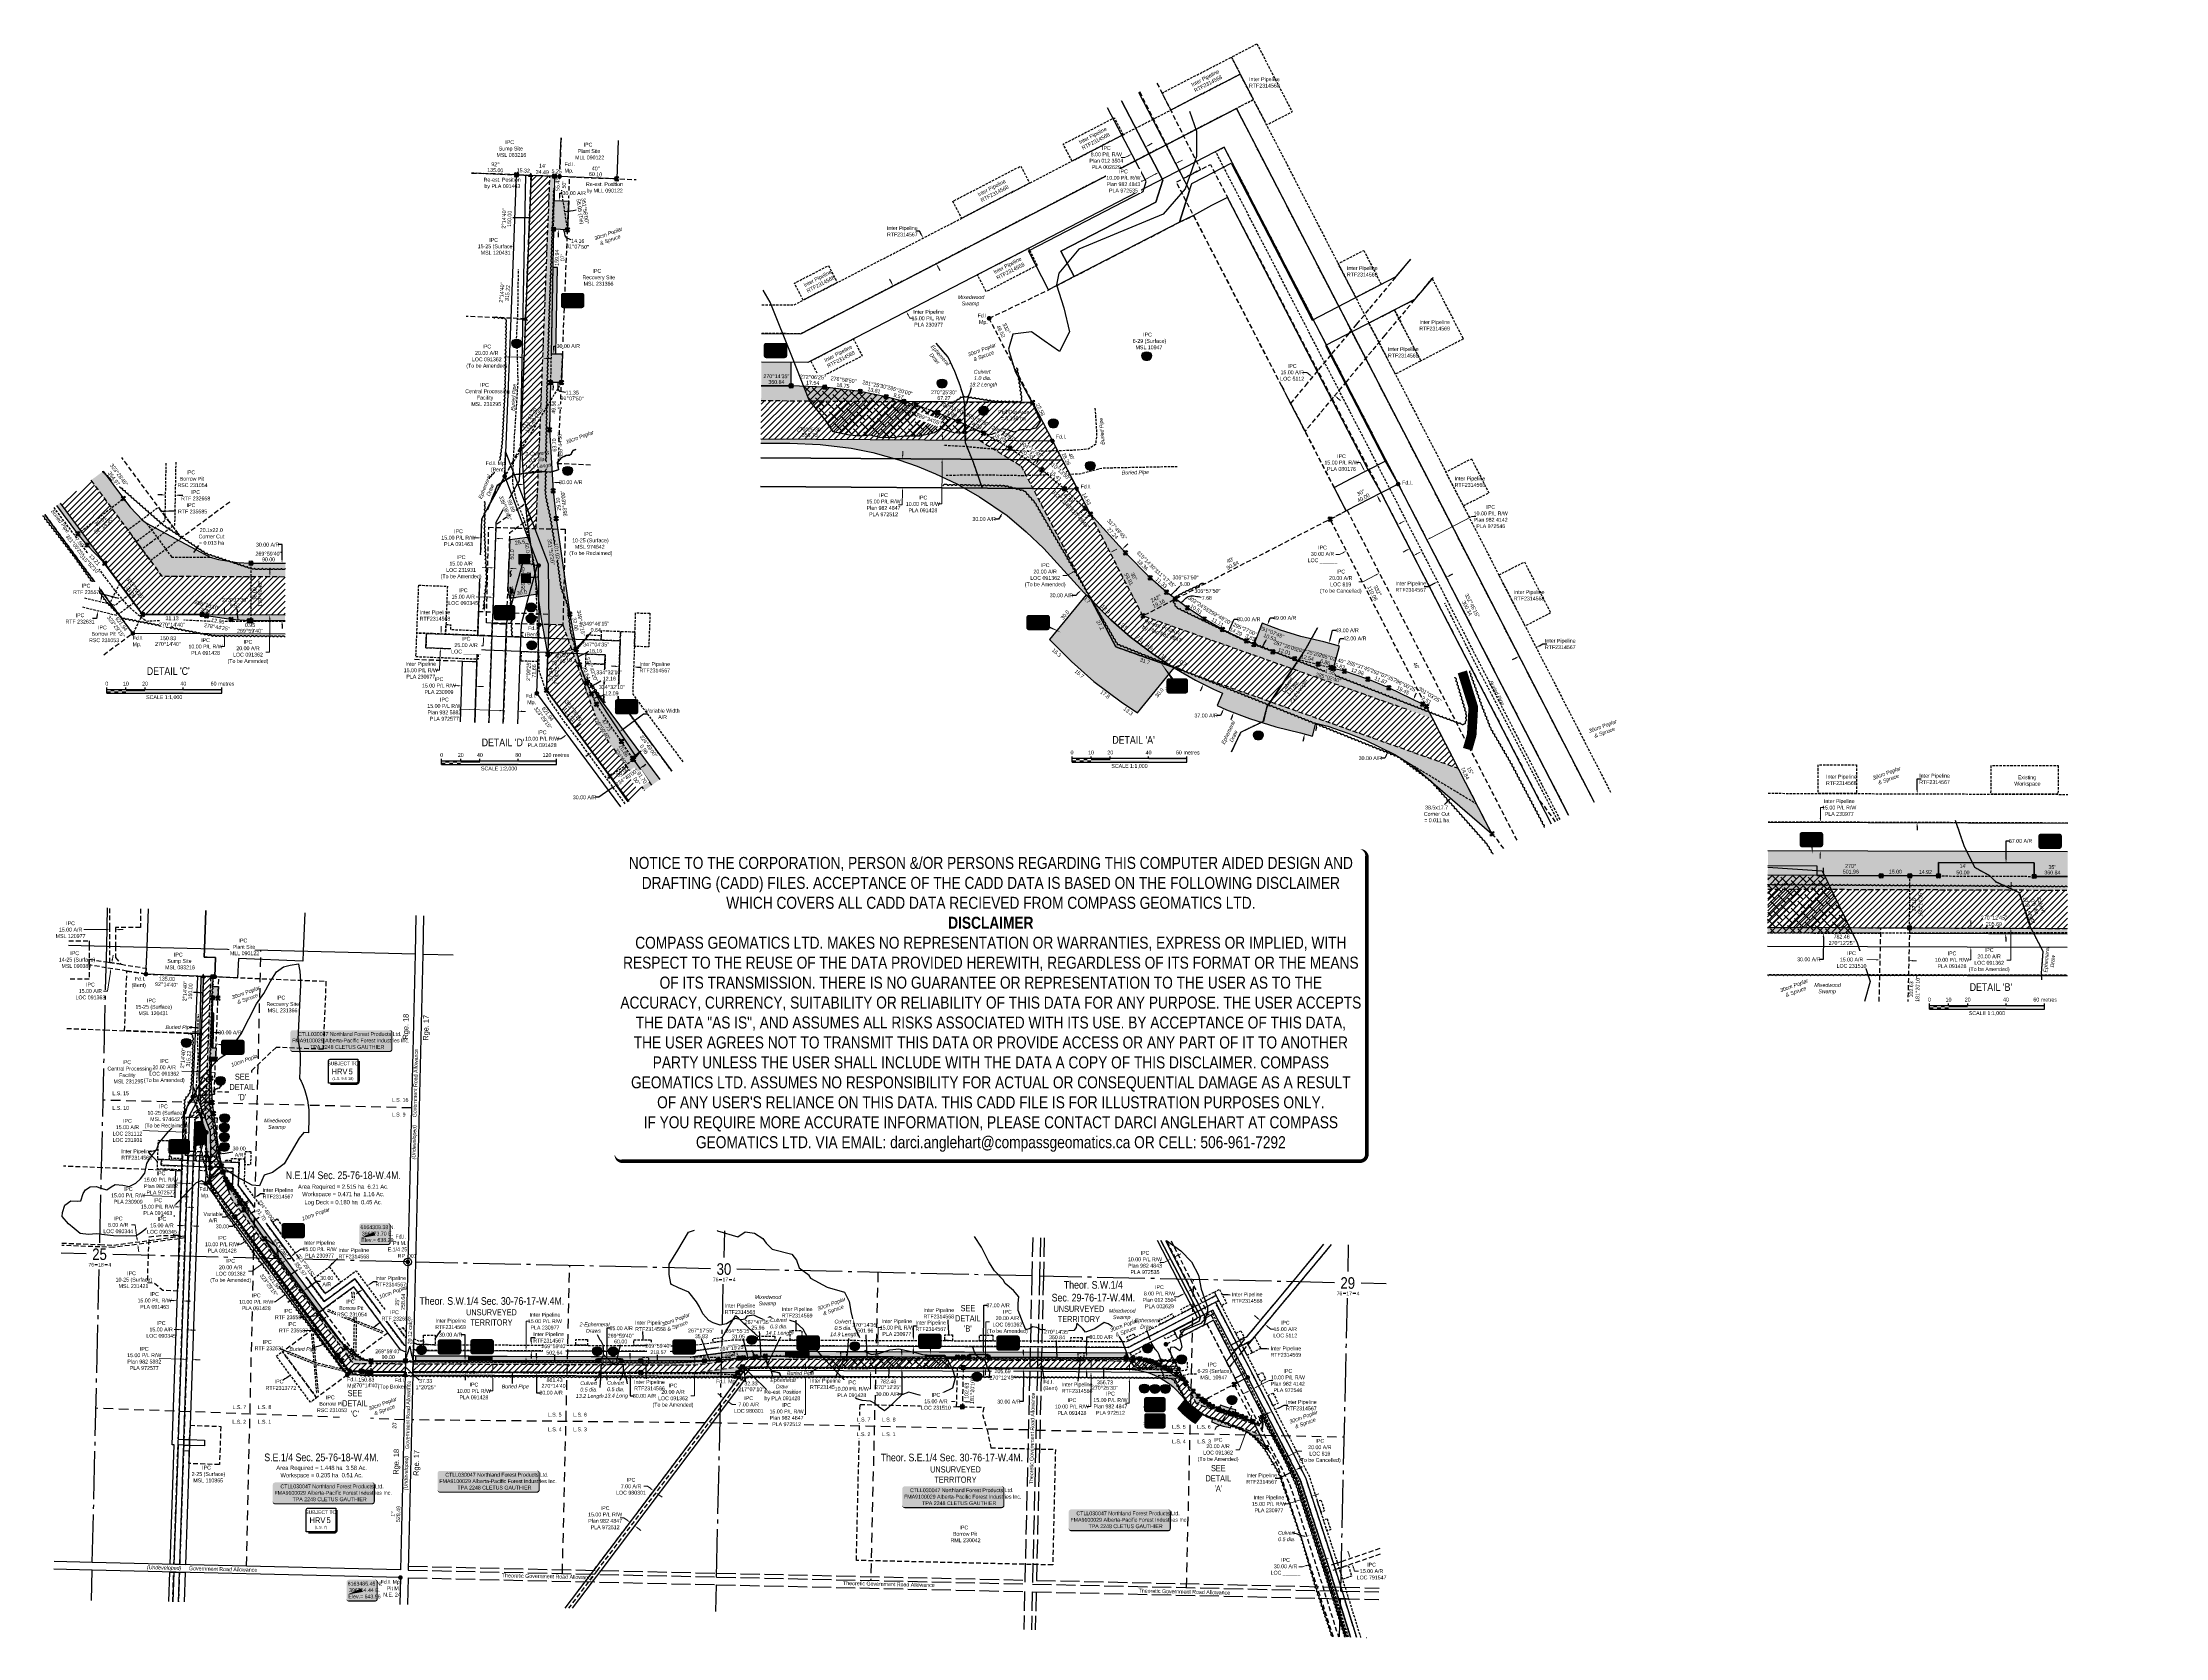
# Model space of a CAD drawing. Extents: x 395420 to 400963, y 6163329 to 6167492.
import ezdxf
from ezdxf.enums import TextEntityAlignment as Align

# ---------------------------------------------------------------- set-up
doc = ezdxf.new("R2010")
doc.units = 0
doc.header["$LTSCALE"] = 5
doc.header["$PDSIZE"] = 0.5
for name, pattern in [('0', [1, 1, 0]), ('foc-ACCESSROAD', [3.75, 2.5, -1.25]), ('foc-LSD', [8, 5, -3]), ('foc-QUARTERLINE', [33, 25, -3, 2, -3]), ('foc-TIELINE', [1.875, 1.25, -0.625]), ('foc-TOPO-ephemeral', [6.25, 3.125, -0.625, 0.625, -0.625, 0.625, -0.625]), ('foc-TRAV', [1.875, 1.25, -0.625]), ('foc-UNSURVEYED', [12.5, 10, -2.5]), ('HIDDEN2', [1.875, 1.25, -0.625]), ('UG_PIPE', [1.875, 1.25, -0.625])]:
    doc.linetypes.add(name, pattern=pattern)
doc.layers.get('Defpoints').update_dxf_attribs({"color": 9})
for name, color, linetype in [('10', 1, 'Continuous'), ('35', 37, 'Continuous'), ('9', 3, 'Continuous'), ('AS-PIPE-UG', 44, 'UG_PIPE'), ('AS-PIPE-UG-T', 44, 'Continuous'), ('AS-ROADS', 254, 'Continuous'), ('AS-WILDLIFE', 131, 'Continuous'), ('C-AR', 13, 'foc-ACCESSROAD'), ('C-RW', 13, 'Continuous'), ('C-SYMBOL', 7, 'Continuous'), ('C-WS', 13, 'foc-ACCESSROAD'), ('CG-NOTES', 7, 'Continuous'), ('CTW', 7, 'Continuous'), ('D-TXT', 6, 'Continuous'), ('DETAIL-T', 7, 'Continuous'), ('F-RW', 190, 'Continuous'), ('L-AREAREQUIRED', 7, 'Continuous'), ('L-BD', 7, 'Continuous'), ('L-BD1', 253, 'Continuous'), ('L-MON', 1, 'Continuous'), ('L-QSEC', 8, 'foc-QUARTERLINE'), ('L-ROAD-T', 7, 'Continuous'), ('L-SEC', 7, 'Continuous'), ('L-SECLBL', 7, 'Continuous'), ('L-SECTION-LSD', 7, 'foc-LSD'), ('L-TIE', 7, 'foc-TIELINE'), ('L-UNS-T', 3, 'Continuous'), ('L-USEC', 7, 'foc-UNSURVEYED'), ('P-CROSSINGS', 250, 'Continuous'), ('P-PROPOSED', 10, 'Continuous'), ('P-PROPOSED-EXISTING-H', 59, 'Continuous'), ('P-PROPOSED-H', 21, 'Continuous'), ('P-TEMP-BLOCKS', 250, 'Continuous'), ('P-TEMP-H', 41, 'Continuous'), ('P-TEMP_LOG DECK', 46, 'Continuous'), ('P-TEMP_WORKSPACE', 46, 'Continuous'), ('P-TRAV', 4, 'foc-TRAV'), ('P-TXT', 4, 'Continuous'), ('P-WORKAREA', 113, 'Continuous'), ('P-WORKAREA-H', 111, 'Continuous'), ('T-BUSH', 110, '0'), ('T-BUSH-T', 110, 'Continuous'), ('T-DRAW', 143, 'foc-TOPO-ephemeral'), ('T-EXISTING TFA', 220, 'HIDDEN2'), ('T-EXISTING TFA-T', 220, 'Continuous'), ('T-WATER-T', 170, 'Continuous'), ('WETLAND', 143, 'Continuous')]:
    doc.layers.add(name, color=color, linetype=linetype)
for name, color, linetype, lineweight in [('AS-GENERAL', 48, 'Continuous', 18), ('C-AR-T', 13, 'Continuous', 9), ('C-RW-T', 13, 'Continuous', 9), ('C-WS-T', 13, 'Continuous', 9), ('F-RW-T', 190, 'Continuous', 9), ('T-TEXT', 48, 'Continuous', 18)]:
    doc.layers.add(name, color=color, linetype=linetype, lineweight=lineweight)
doc.layers.add('DISCLAIMER', color=7, linetype='Continuous', plot=False)
doc.layers.add('NM-WETLAND-H', color=7, linetype='Continuous', true_color=0x8affff)
doc.styles.add('100L', font='ARIALN.TTF', dxfattribs={"height": 11})
doc.styles.add('175L', font='ARIALN.TTF', dxfattribs={"height": 20})
doc.styles.add('80', font='ARIALN.TTF', dxfattribs={"height": 10})
doc.styles.add('80CG', font='ARIALN.TTF', dxfattribs={"height": 10})
doc.styles.add('80L', font='ARIALN.TTF', dxfattribs={"height": 10})
doc.styles.add('80LS', font='ARIALNI.TTF', dxfattribs={"height": 10})
doc.styles.add('BOLD', font='ARIALNB.TTF')
doc.styles.add('Crossing', font='ARIALN.TTF', dxfattribs={"height": 10})
doc.styles.add('foc-LtypeFont', font='ARIALN.TTF', dxfattribs={"height": 7.35})
doc.styles.add('HRV', font='ARIALN.TTF', dxfattribs={"height": 3})
doc.styles.add('SIMPLEX', font='ARIALN.TTF')
doc.linetypes.add('foc-TOPO-flowdirection-NOLINE', pattern='A,0,[">",foc-LtypeFont,S=0.3,R=0,X=0,Y=-0.945],-20,[">",foc-LtypeFont,S=0.3,R=0,X=0,Y=-0.945],0', length=20)
doc.dimstyles.new('Compass 5 000', dxfattribs={"dimscale": 5, "dimtxt": 9, "dimasz": 2, "dimexe": 0.2, "dimexo": 0.0625, "dimgap": 0.5, "dimtad": 0, "dimtih": 1, "dimtoh": 1, "dimzin": 0, "dimdsep": 46, "dimtxsty": '80CG', "dimcen": 0.1, "dimse1": 1, "dimse2": 1, "dimclrd": 256, "dimclrt": 256, "dimaunit": 1, "dimadec": 4, "dimazin": 0, "dimtfac": 0.06, "dimtofl": 0, "dimtmove": 0, "dimatfit": 1, "dimfxl": 0.2, "dimtolj": 1, "dimtzin": 0, "dimlwd": -1, "dimarcsym": 0})
pattern_1 = [(45, (2778.549, 3725.334), (-7.85470674, 7.85470674), [])]
pattern_2 = [(45, (4780.273, 950.443), (-8.976807703, 8.976807703), []), (135, (4780.273, 950.443), (-26.930423108, 8.976807703), [31.737808, -19.0426848])]
pattern_3 = [(45, (92.039, 2406.554), (-7.85470674, 7.85470674), [])]

# ---------------------------------------------------------------- blocks, each defined once
blk = doc.blocks.new('fdia')
at = {"color": 255, "const_width": 1}
blk.add_lwpolyline([(-0.5, 0, 1), (0.5, 0, 1)], format="xyb", close=True, dxfattribs=at)
blk = doc.blocks.new('Fdiaa')
blk.add_blockref('fdia', (0, 0))
blk = doc.blocks.new('fdib')
at = {"color": 1, "const_width": 1.6}
blk.add_lwpolyline([(-0.4, 0, 1), (0.4, 0, 1)], format="xyb", close=True, dxfattribs=at)
at = {"color": 1}
blk.add_circle((0, 0), 0.8, dxfattribs=at)
blk = doc.blocks.new('Fdibb')
blk.add_blockref('fdib', (0, 0))
blk = doc.blocks.new('fdicc')
for name in ['Fdibb', 'Fdiaa']:
    blk.add_blockref(name, (0, 0))
blk = doc.blocks.new('FDI')
blk.add_blockref('fdicc', (0, 0))
blk = doc.blocks.new('*U34')
h = blk.add_hatch(color=255)
edge = h.paths.add_edge_path()
edge.add_line((-126.5, -28.5), (126.5, -28.5))
edge.add_arc((126.5, -22.5), 6, 270, 360)
edge.add_line((132.5, -22.5), (132.5, 21))
edge.add_arc((126.5, 21), 6, 0, 90)
edge.add_line((126.5, 27), (-126.5, 27))
edge.add_arc((-126.5, 21), 6, 90, 180)
edge.add_line((-132.5, 21), (-132.5, -22.5))
edge.add_arc((-126.5, -22.5), 6, 180, 270)
at = {"color": 44, "flags": 128}
blk.add_lwpolyline([(-126.5, -28.5, 3, 3, 0), (126.5, -28.5, 3, 3, 0.414214), (132.5, -22.5, 3, 3, 0), (132.5, 21, 3, 0, 0.414214), (126.5, 27, 0, 0, 0), (-126.5, 27, 0, 0, 0.414214), (-132.5, 21, 0, 0, 0), (-132.5, -22.5, 0, 3, 0.414214)], format="xyseb", close=True, dxfattribs=at)
at = {"color": 44, "style": '80'}
blk.add_attdef('ENTER_TEXT_001', (-36, -5), '', height=10, dxfattribs=at)
blk = doc.blocks.new('*D35')
at = {"layer": 'C-RW-T', "transparency": 16777216}
for p, q in [((398563.8, 6163969.3), (398554.9, 6163964.8)), ((398590.5, 6163983.1), (398622.4, 6163999.5)), ((398622.4, 6163999.5), (398632.4, 6163999.5))]:
    blk.add_line(p, q, dxfattribs=at)
for points in [[(398563.1, 6163970.8), (398564.6, 6163967.9), (398572.7, 6163973.9)], [(398589.7, 6163984.6), (398591.3, 6163981.6), (398581.6, 6163978.5)]]:
    blk.add_solid(points, dxfattribs=at)
at = {"layer": 'Defpoints', "color": 0, "transparency": 16777216}
for p in [(398581.6, 6163978.5), (398643.2, 6163837), (398652.1, 6163841.6)]:
    blk.add_point(p, dxfattribs=at)
at = {"layer": 'C-RW-T', "transparency": 16777216, "insert": (398671.5, 6163999.5), "char_height": 10, "attachment_point": 5, "style": '80CG'}
blk.add_mtext('\\A1;IPC\\P10.00 P/L R/W\\PPlan 982 4142\\PPLA 972546', dxfattribs=at)
blk = doc.blocks.new('*D36')
at = {"layer": 'C-AR-T', "transparency": 16777216}
for p, q in [((398592.1, 6164162.6), (398584.5, 6164169)), ((398619, 6164140.2), (398626.7, 6164133.8)), ((398626.7, 6164133.8), (398636.7, 6164133.8))]:
    blk.add_line(p, q, dxfattribs=at)
for points in [[(398593.2, 6164163.9), (398591.1, 6164161.3), (398599.8, 6164156.2)], [(398620.1, 6164141.5), (398618, 6164138.9), (398611.4, 6164146.6)]]:
    blk.add_solid(points, dxfattribs=at)
at = {"layer": 'Defpoints', "color": 0, "transparency": 16777216}
for p in [(398631.4, 6164194.2), (398643, 6164184.6), (398611.4, 6164146.6)]:
    blk.add_point(p, dxfattribs=at)
at = {"layer": 'C-AR-T', "transparency": 16777216, "insert": (398664.6, 6164133.8), "char_height": 10, "attachment_point": 5, "style": '80CG'}
blk.add_mtext('\\A1;IPC\\P15.00 A/R\\PLOC 5112', dxfattribs=at)
blk = doc.blocks.new('*D37')
at = {"layer": 'C-RW-T', "transparency": 16777216}
for p, q in [((398347.5, 6164307.7), (398337.5, 6164307.7)), ((398356.4, 6164312.3), (398347.5, 6164307.7)), ((398383, 6164326.1), (398391.9, 6164330.7))]:
    blk.add_line(p, q, dxfattribs=at)
for points in [[(398355.6, 6164313.7), (398357.2, 6164310.8), (398365.3, 6164316.9)], [(398382.3, 6164327.6), (398383.8, 6164324.6), (398374.2, 6164321.5)]]:
    blk.add_solid(points, dxfattribs=at)
at = {"layer": 'Defpoints', "color": 0, "transparency": 16777216}
for p in [(398374.2, 6164321.5), (398421, 6164209.9), (398429.8, 6164214.5)]:
    blk.add_point(p, dxfattribs=at)
at = {"layer": 'C-RW-T', "transparency": 16777216, "insert": (398298.5, 6164307.7), "char_height": 10, "attachment_point": 5, "style": '80CG'}
blk.add_mtext('\\A1;IPC\\P10.00 P/L R/W\\PPlan 982 4843\\PPLA 972535', dxfattribs=at)
blk = doc.blocks.new('*D38')
at = {"layer": 'C-RW-T', "transparency": 16777216}
for p, q in [((398418.7, 6164236), (398427.5, 6164240.6)), ((398384.9, 6164218.4), (398374.9, 6164218.4)), ((398393.8, 6164223), (398384.9, 6164218.4))]:
    blk.add_line(p, q, dxfattribs=at)
for points in [[(398393, 6164224.5), (398394.6, 6164221.5), (398402.7, 6164227.6)], [(398417.9, 6164237.5), (398419.4, 6164234.5), (398409.8, 6164231.4)]]:
    blk.add_solid(points, dxfattribs=at)
at = {"layer": 'Defpoints', "color": 0, "transparency": 16777216}
for p in [(398399.1, 6164234.5), (398402.7, 6164227.6), (398406.2, 6164238.3)]:
    blk.add_point(p, dxfattribs=at)
at = {"layer": 'C-RW-T', "transparency": 16777216, "insert": (398336.2, 6164218.4), "char_height": 10, "attachment_point": 5, "style": '80CG'}
blk.add_mtext('\\A1;IPC\\P8.00 P/L R/W^JPlan 012 3504\\PPLA 002629', dxfattribs=at)
blk = doc.blocks.new('*D39')
at = {"layer": 'C-RW-T', "transparency": 16777216}
for p, q in [((398157.7, 6164041.9), (398157.7, 6164051.9)), ((398157.5, 6164011.9), (398156.9, 6163931.7)), ((398156.9, 6163931.7), (398146.9, 6163931.7))]:
    blk.add_line(p, q, dxfattribs=at)
for points in [[(398155.8, 6164011.9), (398159.1, 6164011.9), (398157.5, 6164021.9)], [(398156, 6164041.9), (398159.3, 6164041.9), (398157.6, 6164031.9)]]:
    blk.add_solid(points, dxfattribs=at)
at = {"layer": 'Defpoints', "color": 0, "transparency": 16777216}
for p in [(398157.6, 6164031.9), (398226.8, 6164031.4), (398226.8, 6164021.4)]:
    blk.add_point(p, dxfattribs=at)
at = {"layer": 'C-RW-T', "transparency": 16777216, "insert": (398107.8, 6163931.7), "char_height": 10, "attachment_point": 5, "style": '80CG'}
blk.add_mtext('\\A1;IPC\\P10.00 P/L R/W^JPLA 091428', dxfattribs=at)
blk = doc.blocks.new('*D40')
at = {"layer": 'C-RW-T', "transparency": 16777216}
for p, q in [((398257.9, 6164031.2), (398258, 6164041.2)), ((398257.7, 6163996.2), (398257.3, 6163940.4)), ((398257.3, 6163940.4), (398247.3, 6163940.4))]:
    blk.add_line(p, q, dxfattribs=at)
for points in [[(398256.2, 6164031.2), (398259.6, 6164031.2), (398257.8, 6164021.2)], [(398256, 6163996.2), (398259.3, 6163996.2), (398257.7, 6164006.2)]]:
    blk.add_solid(points, dxfattribs=at)
at = {"layer": 'Defpoints', "color": 0, "transparency": 16777216}
for p in [(398077.7, 6164022.4), (398077.6, 6164007.4), (398257.7, 6164006.2)]:
    blk.add_point(p, dxfattribs=at)
at = {"layer": 'C-RW-T', "transparency": 16777216, "insert": (398208.2, 6163940.4), "char_height": 10, "attachment_point": 5, "style": '80CG'}
blk.add_mtext('\\A1;IPC\\P15.00 P/L R/W^JPlan 982 4847\\PPLA 972512', dxfattribs=at)
blk = doc.blocks.new('*D41')
at = {"layer": 'C-RW-T', "transparency": 16777216}
for p, q in [((397582.3, 6164044.5), (397582.3, 6164054.5)), ((397582, 6163978.1), (397572, 6163978.1)), ((397582.1, 6164014.5), (397582, 6163978.1))]:
    blk.add_line(p, q, dxfattribs=at)
for points in [[(397580.5, 6164014.5), (397583.8, 6164014.5), (397582.2, 6164024.5)], [(397580.6, 6164044.5), (397583.9, 6164044.5), (397582.2, 6164034.5)]]:
    blk.add_solid(points, dxfattribs=at)
at = {"layer": 'Defpoints', "color": 0, "transparency": 16777216}
for p in [(397582.2, 6164034.5), (397790.9, 6164033.7), (397790.9, 6164023.7)]:
    blk.add_point(p, dxfattribs=at)
at = {"layer": 'C-RW-T', "transparency": 16777216, "insert": (397532.9, 6163978.1), "char_height": 10, "attachment_point": 5, "style": '80CG', "bg_fill": 3, "box_fill_scale": 1.1, "bg_fill_color": 256, "bg_fill_true_color": 13158600, "bg_fill_transparency": 0}
blk.add_mtext('\\A1;IPC\\P10.00 P/L R/W^JPLA 091428', dxfattribs=at)
blk = doc.blocks.new('*D42')
at = {"layer": 'C-RW-T', "transparency": 16777216}
for p, q in [((397412.4, 6164035.2), (397412.4, 6164045.2)), ((397412.3, 6164000.2), (397411.9, 6163910.6)), ((397411.9, 6163910.6), (397401.9, 6163910.6))]:
    blk.add_line(p, q, dxfattribs=at)
for points in [[(397410.7, 6164035.2), (397414.1, 6164035.2), (397412.4, 6164025.2)], [(397410.6, 6164000.2), (397413.9, 6164000.2), (397412.3, 6164010.2)]]:
    blk.add_solid(points, dxfattribs=at)
at = {"layer": 'Defpoints', "color": 0, "transparency": 16777216}
for p in [(397747.6, 6164023.9), (397412.3, 6164010.2), (397747.5, 6164008.9)]:
    blk.add_point(p, dxfattribs=at)
at = {"layer": 'C-RW-T', "transparency": 16777216, "insert": (397362.8, 6163910.6), "char_height": 10, "attachment_point": 5, "style": '80CG', "bg_fill": 3, "box_fill_scale": 1.1, "bg_fill_color": 256, "bg_fill_true_color": 13158600, "bg_fill_transparency": 0}
blk.add_mtext('\\A1;IPC\\P15.00 P/L R/W^JPlan 982 4847\\PPLA 972512', dxfattribs=at)
blk = doc.blocks.new('*D43')
at = {"layer": 'C-AR-T', "transparency": 16777216}
for p, q in [((397190.8, 6163959.4), (397182.8, 6163965.4)), ((397212.3, 6163943.1), (397220.3, 6163937.1)), ((397220.3, 6163937.1), (397230.3, 6163937.1))]:
    blk.add_line(p, q, dxfattribs=at)
for points in [[(397191.8, 6163960.7), (397189.7, 6163958), (397198.7, 6163953.3)], [(397213.3, 6163944.4), (397211.3, 6163941.8), (397204.3, 6163949.1)]]:
    blk.add_solid(points, dxfattribs=at)
at = {"layer": 'Defpoints', "color": 0, "transparency": 16777216}
for p in [(397212.3, 6163971.3), (397217.9, 6163967), (397204.3, 6163949.1)]:
    blk.add_point(p, dxfattribs=at)
at = {"layer": 'C-AR-T', "transparency": 16777216, "insert": (397263.8, 6163937.1), "char_height": 10, "attachment_point": 5, "style": '80CG'}
blk.add_mtext('\\A1;IPC\\P7.00 A/R\\PLOC 980301', dxfattribs=at)
blk = doc.blocks.new('*D44')
at = {"layer": 'C-AR-T', "transparency": 16777216}
for p, q in [((397000, 6163723.5), (396990, 6163723.5)), ((397008, 6163717.5), (397000, 6163723.5)), ((397029.6, 6163701.2), (397037.5, 6163695.2))]:
    blk.add_line(p, q, dxfattribs=at)
for points in [[(397009, 6163718.9), (397007, 6163716.2), (397016, 6163711.5)], [(397030.6, 6163702.6), (397028.6, 6163699.9), (397021.6, 6163707.3)]]:
    blk.add_solid(points, dxfattribs=at)
at = {"layer": 'Defpoints', "color": 0, "transparency": 16777216}
for p in [(397016, 6163711.5), (397018.1, 6163714.3), (397023.7, 6163710)]:
    blk.add_point(p, dxfattribs=at)
at = {"layer": 'C-AR-T', "transparency": 16777216, "insert": (396956.5, 6163723.5), "char_height": 10, "attachment_point": 5, "style": '80CG'}
blk.add_mtext('\\A1;IPC\\P7.00 A/R\\PLOC 980301', dxfattribs=at)
blk = doc.blocks.new('*D45')
at = {"layer": 'C-RW-T', "transparency": 16777216}
for p, q in [((396938.1, 6163641.6), (396928.1, 6163641.6)), ((396946.1, 6163635.6), (396938.1, 6163641.6)), ((396974, 6163614.5), (396982, 6163608.4))]:
    blk.add_line(p, q, dxfattribs=at)
for points in [[(396947.1, 6163636.9), (396945.1, 6163634.2), (396954.1, 6163629.5)], [(396975, 6163615.8), (396973, 6163613.1), (396966, 6163620.5)]]:
    blk.add_solid(points, dxfattribs=at)
at = {"layer": 'Defpoints', "color": 0, "transparency": 16777216}
for p in [(396954.1, 6163629.5), (396960.9, 6163638.6), (396972.9, 6163629.5)]:
    blk.add_point(p, dxfattribs=at)
at = {"layer": 'C-RW-T', "transparency": 16777216, "insert": (396889, 6163641.6), "char_height": 10, "attachment_point": 5, "style": '80CG'}
blk.add_mtext('\\A1;IPC\\P15.00 P/L R/W^JPlan 982 4847\\PPLA 972512', dxfattribs=at)
blk = doc.blocks.new('*D46')
at = {"layer": 'C-RW-T', "transparency": 16777216}
for p, q in [((396595.7, 6164032.6), (396595.8, 6164042.6)), ((396595.5, 6163972.4), (396585.5, 6163972.4)), ((396595.6, 6164002.6), (396595.5, 6163972.4))]:
    blk.add_line(p, q, dxfattribs=at)
for points in [[(396594.1, 6164032.6), (396597.4, 6164032.6), (396595.7, 6164022.6)], [(396594, 6164002.6), (396597.3, 6164002.6), (396595.7, 6164012.6)]]:
    blk.add_solid(points, dxfattribs=at)
at = {"layer": 'Defpoints', "color": 0, "transparency": 16777216}
for p in [(396579.3, 6164022.7), (396579.2, 6164012.7), (396595.7, 6164012.6)]:
    blk.add_point(p, dxfattribs=at)
at = {"layer": 'C-RW-T', "transparency": 16777216, "insert": (396546.4, 6163972.4), "char_height": 10, "attachment_point": 5, "style": '80CG'}
blk.add_mtext('\\A1;IPC\\P10.00 P/L R/W^JPLA 091428', dxfattribs=at)
blk = doc.blocks.new('*D47')
at = {"layer": 'C-RW-T', "transparency": 16777216}
for p, q in [((396074, 6164239.7), (396082.1, 6164245.6)), ((396027.2, 6164205), (396017.2, 6164205)), ((396049.9, 6164221.8), (396027.2, 6164205))]:
    blk.add_line(p, q, dxfattribs=at)
for points in [[(396073, 6164241), (396075, 6164238.3), (396066, 6164233.7)], [(396048.9, 6164223.2), (396050.9, 6164220.5), (396057.9, 6164227.8)]]:
    blk.add_solid(points, dxfattribs=at)
at = {"layer": 'Defpoints', "color": 0, "transparency": 16777216}
for p in [(396057.9, 6164227.8), (396121.7, 6164141.6), (396129.7, 6164147.6)]:
    blk.add_point(p, dxfattribs=at)
at = {"layer": 'C-RW-T', "transparency": 16777216, "insert": (395978.1, 6164205), "char_height": 10, "attachment_point": 5, "style": '80CG', "bg_fill": 3, "box_fill_scale": 1.1, "bg_fill_color": 256, "bg_fill_true_color": 13158600, "bg_fill_transparency": 0}
blk.add_mtext('\\A1;IPC\\P10.00 P/L R/W^JPLA 091428', dxfattribs=at)
blk = doc.blocks.new('*D48')
at = {"layer": 'C-RW-T', "transparency": 16777216}
for p, q in [((395938.2, 6164355.3), (395928.2, 6164355.3)), ((395946.2, 6164361.2), (395938.2, 6164355.3)), ((395970.3, 6164379.1), (395978.4, 6164385))]:
    blk.add_line(p, q, dxfattribs=at)
for points in [[(395945.2, 6164362.6), (395947.2, 6164359.9), (395954.3, 6164367.2)], [(395969.3, 6164380.4), (395971.3, 6164377.7), (395962.3, 6164373.1)]]:
    blk.add_solid(points, dxfattribs=at)
at = {"layer": 'Defpoints', "color": 0, "transparency": 16777216}
for p in [(395933.6, 6164395.1), (395941.6, 6164401), (395954.3, 6164367.2)]:
    blk.add_point(p, dxfattribs=at)
at = {"layer": 'C-RW-T', "transparency": 16777216, "insert": (395889.1, 6164355.3), "char_height": 10, "attachment_point": 5, "style": '80CG'}
blk.add_mtext('\\A1;IPC\\P10.00 P/L R/W^JPLA 091428', dxfattribs=at)
blk = doc.blocks.new('*D49')
at = {"layer": 'C-AR-T', "transparency": 16777216}
for p, q in [((395662, 6164405.9), (395652, 6164405.9)), ((395666.6, 6164371.2), (395662, 6164405.9)), ((395670, 6164345.5), (395671.4, 6164335.5))]:
    blk.add_line(p, q, dxfattribs=at)
for points in [[(395668.3, 6164371.4), (395664.9, 6164371), (395667.9, 6164361.3)], [(395671.7, 6164345.7), (395668.4, 6164345.2), (395668.7, 6164355.4)]]:
    blk.add_solid(points, dxfattribs=at)
at = {"layer": 'Defpoints', "color": 0, "transparency": 16777216}
for p in [(395667.9, 6164361.3), (395672.7, 6164361.9), (395673.5, 6164356)]:
    blk.add_point(p, dxfattribs=at)
at = {"layer": 'C-AR-T', "transparency": 16777216, "insert": (395617.7, 6164405.9), "char_height": 10, "attachment_point": 5, "style": '80CG'}
blk.add_mtext('\\A1;IPC\\P6.00 A/R\\PLOC 090344', dxfattribs=at)
blk = doc.blocks.new('*D50')
at = {"layer": 'C-RW-T', "transparency": 16777216}
for p, q in [((395770.2, 6164453), (395760.2, 6164453.4)), ((395805, 6164451.8), (395815, 6164451.5))]:
    blk.add_line(p, q, dxfattribs=at)
for points in [[(395770.3, 6164454.7), (395770.2, 6164451.3), (395780.2, 6164452.7)], [(395805, 6164453.5), (395804.9, 6164450.1), (395795, 6164452.2)]]:
    blk.add_solid(points, dxfattribs=at)
at = {"layer": 'Defpoints', "color": 0, "transparency": 16777216}
blk.add_point((395795.5, 6164467), dxfattribs=at)
at = {"layer": 'C-RW-T', "transparency": 16777216, "insert": (395721.1, 6164453.4), "char_height": 10, "attachment_point": 5, "style": '80CG', "bg_fill": 3, "box_fill_scale": 1.1, "bg_fill_color": 256, "bg_fill_true_color": 13158600, "bg_fill_transparency": 0}
blk.add_mtext('\\A1;IPC\\P15.00 P/L R/W\\PPLA 091463', dxfattribs=at)
at = {"layer": 'Defpoints', "color": 0, "transparency": 16777216}
for p in [(395780.7, 6164467.5), (395780.2, 6164452.7)]:
    blk.add_point(p, dxfattribs=at)
blk = doc.blocks.new('*D51')
at = {"layer": 'C-AR-T', "transparency": 16777216}
for p, q in [((395783.3, 6164404.1), (395766.2, 6164404.6)), ((395818.3, 6164402.8), (395828.3, 6164402.5))]:
    blk.add_line(p, q, dxfattribs=at)
for points in [[(395783.4, 6164405.7), (395783.3, 6164402.4), (395793.3, 6164403.7)], [(395818.4, 6164404.5), (395818.3, 6164401.2), (395808.3, 6164403.2)]]:
    blk.add_solid(points, dxfattribs=at)
at = {"layer": 'Defpoints', "color": 0, "transparency": 16777216}
for p in [(395793.8, 6164418.1), (395808.8, 6164417.6), (395793.3, 6164403.7)]:
    blk.add_point(p, dxfattribs=at)
at = {"layer": 'C-AR-T', "transparency": 16777216, "insert": (395731.9, 6164404.6), "char_height": 10, "attachment_point": 5, "style": '80CG', "bg_fill": 3, "box_fill_scale": 1.1, "bg_fill_color": 256, "bg_fill_true_color": 13158600, "bg_fill_transparency": 0}
blk.add_mtext('\\A1;IPC\\P15.00 A/R\\PLOC 090345', dxfattribs=at)
blk = doc.blocks.new('*D52')
at = {"layer": 'C-AR-T', "transparency": 16777216}
for p, q in [((395602.7, 6165099.9), (395604.3, 6165109.8)), ((395589.4, 6165016.4), (395579.4, 6165016.4)), ((395597.2, 6165065.4), (395589.4, 6165016.4))]:
    blk.add_line(p, q, dxfattribs=at)
for points in [[(395595.5, 6165065.6), (395598.8, 6165065.1), (395598.8, 6165075.2)], [(395601, 6165100.2), (395604.3, 6165099.6), (395601.1, 6165090)]]:
    blk.add_solid(points, dxfattribs=at)
at = {"layer": 'Defpoints', "color": 0, "transparency": 16777216}
for p in [(395598.8, 6165075.2), (395607.4, 6165073.8), (395609.8, 6165088.6)]:
    blk.add_point(p, dxfattribs=at)
at = {"layer": 'C-AR-T', "transparency": 16777216, "insert": (395545.1, 6165016.4), "char_height": 10, "attachment_point": 5, "style": '80CG'}
blk.add_mtext('\\A1;IPC\\P15.00 A/R\\PLOC 091363', dxfattribs=at)
blk = doc.blocks.new('*D53')
at = {"layer": 'C-AR-T', "transparency": 16777216}
for p, q in [((395585.5, 6165176.6), (395527.6, 6165176.6)), ((395620.5, 6165176.6), (395630.5, 6165176.6))]:
    blk.add_line(p, q, dxfattribs=at)
for points in [[(395585.5, 6165178.3), (395585.5, 6165175), (395595.5, 6165176.6)], [(395620.5, 6165178.3), (395620.5, 6165175), (395610.5, 6165176.6)]]:
    blk.add_solid(points, dxfattribs=at)
at = {"layer": 'Defpoints', "color": 0, "transparency": 16777216}
for p in [(395595.5, 6165159.5), (395610.5, 6165176.6), (395610.5, 6165159.5)]:
    blk.add_point(p, dxfattribs=at)
at = {"layer": 'C-AR-T', "transparency": 16777216, "insert": (395493.3, 6165176.6), "char_height": 10, "attachment_point": 5, "style": '80CG'}
blk.add_mtext('\\A1;IPC\\P15.00 A/R\\PMSL 120977', dxfattribs=at)
blk = doc.blocks.new('*D54')
at = {"layer": 'C-RW-T', "transparency": 16777216}
for p, q in [((395802.1, 6164514.4), (395768.4, 6164515.5)), ((395837.1, 6164513.2), (395847.1, 6164512.8))]:
    blk.add_line(p, q, dxfattribs=at)
for points in [[(395802.2, 6164516.1), (395802.1, 6164512.7), (395812.1, 6164514)], [(395837.2, 6164514.8), (395837, 6164511.5), (395827.1, 6164513.5)]]:
    blk.add_solid(points, dxfattribs=at)
at = {"layer": 'Defpoints', "color": 0, "transparency": 16777216}
for p in [(395812.7, 6164531.6), (395827.7, 6164531.1), (395812.1, 6164514)]:
    blk.add_point(p, dxfattribs=at)
at = {"layer": 'C-RW-T', "transparency": 16777216, "insert": (395729.3, 6164515.5), "char_height": 10, "attachment_point": 5, "style": '80CG'}
blk.add_mtext('\\A1;IPC\\P15.00 P/L R/W\\PPlan 982 5882\\PPLA 972577', dxfattribs=at)
blk = doc.blocks.new('*D55')
at = {"layer": 'C-RW-T', "transparency": 16777216}
for p, q in [((395761.8, 6164208.4), (395751.8, 6164208.7)), ((395796.6, 6164207.2), (395806.6, 6164206.8))]:
    blk.add_line(p, q, dxfattribs=at)
for points in [[(395761.8, 6164210), (395761.7, 6164206.7), (395771.8, 6164208)], [(395796.7, 6164208.8), (395796.5, 6164205.5), (395786.6, 6164207.5)]]:
    blk.add_solid(points, dxfattribs=at)
at = {"layer": 'Defpoints', "color": 0, "transparency": 16777216}
for p in [(395773.4, 6164256.1), (395788.3, 6164255.6), (395771.8, 6164208)]:
    blk.add_point(p, dxfattribs=at)
at = {"layer": 'C-RW-T', "transparency": 16777216, "insert": (395712.7, 6164208.7), "char_height": 10, "attachment_point": 5, "style": '80CG'}
blk.add_mtext('\\A1;IPC\\P15.00 P/L R/W\\PPLA 091463', dxfattribs=at)
blk = doc.blocks.new('*D56')
at = {"layer": 'C-AR-T', "transparency": 16777216}
for p, q in [((395774.1, 6164132.7), (395764.1, 6164133)), ((395809.1, 6164131.5), (395819.1, 6164131.1))]:
    blk.add_line(p, q, dxfattribs=at)
for points in [[(395774.1, 6164134.3), (395774, 6164131), (395784.1, 6164132.3)], [(395809.1, 6164133.2), (395809, 6164129.8), (395799.1, 6164131.8)]]:
    blk.add_solid(points, dxfattribs=at)
at = {"layer": 'Defpoints', "color": 0, "transparency": 16777216}
for p in [(395784.1, 6164132.3), (395785, 6164159.4), (395800, 6164158.9)]:
    blk.add_point(p, dxfattribs=at)
at = {"layer": 'C-AR-T', "transparency": 16777216, "insert": (395729.8, 6164133), "char_height": 10, "attachment_point": 5, "style": '80CG'}
blk.add_mtext('\\A1;IPC\\P15.00 A/R\\PLOC 090345', dxfattribs=at)
blk = doc.blocks.new('*D57')
at = {"layer": 'C-RW-T', "transparency": 16777216}
for p, q in [((395786.5, 6164055.2), (395724.7, 6164057.3)), ((395821.4, 6164054), (395831.4, 6164053.7))]:
    blk.add_line(p, q, dxfattribs=at)
for points in [[(395786.5, 6164056.9), (395786.4, 6164053.6), (395796.4, 6164054.9)], [(395821.4, 6164055.7), (395821.3, 6164052.4), (395811.4, 6164054.4)]]:
    blk.add_solid(points, dxfattribs=at)
at = {"layer": 'Defpoints', "color": 0, "transparency": 16777216}
for p in [(395796.4, 6164054.9), (395796.5, 6164056.4), (395811.4, 6164055.9)]:
    blk.add_point(p, dxfattribs=at)
at = {"layer": 'C-RW-T', "transparency": 16777216, "insert": (395685.7, 6164057.3), "char_height": 10, "attachment_point": 5, "style": '80CG'}
blk.add_mtext('\\A1;IPC\\P15.00 P/L R/W\\PPlan 982 5882\\PPLA 972577', dxfattribs=at)
blk = doc.blocks.new('L-SECLBL')
at = {"layer": '9', "color": 7}
for p, q in [((-5.1, -27.8), (-12.3, -27.8)), ((20.7, -27.8), (13.5, -27.8))]:
    blk.add_line(p, q, dxfattribs=at)
at = {"layer": '10', "color": 2, "style": 'SIMPLEX'}
blk.add_attdef('SEC', text='', height=30, dxfattribs=at).set_placement((0, 0), align=Align.MIDDLE)
at = {"layer": '10', "color": 5, "style": '80L'}
blk.add_attdef('TWP', text='', height=9.5, dxfattribs=at).set_placement((-14.4, -27.4), align=Align.MIDDLE_RIGHT)
blk.add_attdef('RGE', text='', height=9.5, dxfattribs=at).set_placement((3.6, -27.4), align=Align.MIDDLE_CENTER)
blk.add_attdef('MER', text='', height=9.5, dxfattribs=at).set_placement((23.2, -27.4), align=Align.MIDDLE_LEFT)
blk = doc.blocks.new('*D58')
at = {"layer": 'C-RW-T', "transparency": 16777216}
for p, q in [((399043.2, 6166198.8), (399152, 6166254.8)), ((399152, 6166254.8), (399162, 6166254.8)), ((398980.9, 6166166.8), (398972.1, 6166162.3))]:
    blk.add_line(p, q, dxfattribs=at)
for points in [[(399042.4, 6166200.3), (399043.9, 6166197.4), (399034.3, 6166194.3)], [(398980.2, 6166168.3), (398981.7, 6166165.3), (398989.8, 6166171.4)]]:
    blk.add_solid(points, dxfattribs=at)
at = {"layer": 'Defpoints', "color": 0, "transparency": 16777216}
for p in [(399034.3, 6166194.3), (399348.5, 6165474.5), (399392.9, 6165497.4)]:
    blk.add_point(p, dxfattribs=at)
at = {"layer": 'C-RW-T', "transparency": 16777216, "insert": (399201.1, 6166254.8), "char_height": 10, "attachment_point": 5, "style": '80CG'}
blk.add_mtext('\\A1;IPC\\P10.00 P/L R/W\\PPlan 982 4142\\PPLA 972546', dxfattribs=at)
blk = doc.blocks.new('*D59')
at = {"layer": 'C-RW-T', "transparency": 16777216}
for p, q in [((398387.4, 6167180.8), (398396.2, 6167185.5)), ((398291.3, 6167130.8), (398281.3, 6167130.8)), ((398325.3, 6167148.5), (398291.3, 6167130.8))]:
    blk.add_line(p, q, dxfattribs=at)
for points in [[(398386.6, 6167182.3), (398388.1, 6167179.4), (398378.5, 6167176.2)], [(398324.5, 6167150), (398326.1, 6167147.1), (398334.2, 6167153.2)]]:
    blk.add_solid(points, dxfattribs=at)
at = {"layer": 'Defpoints', "color": 0, "transparency": 16777216}
for p in [(398231.4, 6167350.7), (398275.7, 6167373.7), (398378.5, 6167176.2)]:
    blk.add_point(p, dxfattribs=at)
at = {"layer": 'C-RW-T', "transparency": 16777216, "insert": (398242.2, 6167130.8), "char_height": 10, "attachment_point": 5, "style": '80CG', "bg_fill": 3, "box_fill_scale": 1.1, "bg_fill_color": 256, "bg_fill_true_color": 13158600, "bg_fill_transparency": 0}
blk.add_mtext('\\A1;IPC\\P10.00 P/L R/W\\PPlan 982 4843\\PPLA 972535', dxfattribs=at)
blk = doc.blocks.new('*D60')
at = {"layer": 'C-RW-T', "transparency": 16777216}
for p, q in [((398246.2, 6167192), (398236.2, 6167192)), ((398255.1, 6167196.7), (398246.2, 6167192)), ((398308.6, 6167224.6), (398317.4, 6167229.2))]:
    blk.add_line(p, q, dxfattribs=at)
for points in [[(398254.3, 6167198.1), (398255.8, 6167195.2), (398263.9, 6167201.3)], [(398307.8, 6167226), (398309.3, 6167223.1), (398299.7, 6167219.9)]]:
    blk.add_solid(points, dxfattribs=at)
at = {"layer": 'Defpoints', "color": 0, "transparency": 16777216}
for p in [(398121.8, 6167473.8), (398157.6, 6167492.5), (398263.9, 6167201.3)]:
    blk.add_point(p, dxfattribs=at)
at = {"layer": 'C-RW-T', "transparency": 16777216, "insert": (398197.5, 6167192), "char_height": 10, "attachment_point": 5, "style": '80CG'}
blk.add_mtext('\\A1;IPC\\P8.00 P/L R/W^JPlan 012 3504\\PPLA 002629', dxfattribs=at)
blk = doc.blocks.new('*D61')
at = {"layer": 'C-AR-T', "transparency": 16777216}
for p, q in [((398720.7, 6166631.4), (398710.7, 6166631.4)), ((398728.4, 6166625), (398720.7, 6166631.4)), ((398801.4, 6166564.3), (398809.1, 6166557.9))]:
    blk.add_line(p, q, dxfattribs=at)
for points in [[(398729.4, 6166626.3), (398727.3, 6166623.8), (398736.1, 6166618.6)], [(398802.4, 6166565.6), (398800.3, 6166563), (398793.7, 6166570.7)]]:
    blk.add_solid(points, dxfattribs=at)
at = {"layer": 'Defpoints', "color": 0, "transparency": 16777216}
for p in [(398705.8, 6166582.3), (398736.1, 6166618.6), (398763.4, 6166534.3)]:
    blk.add_point(p, dxfattribs=at)
at = {"layer": 'C-AR-T', "transparency": 16777216, "insert": (398682.8, 6166631.4), "char_height": 10, "attachment_point": 5, "style": '80CG'}
blk.add_mtext('\\A1;IPC\\P15.00 A/R\\PLOC 5112', dxfattribs=at)
blk = doc.blocks.new('*D62')
at = {"layer": 'C-RW-T', "transparency": 16777216}
for p, q in [((397665.8, 6166415.4), (397665.9, 6166425.4)), ((397665.1, 6166320.5), (397664.9, 6166285.8)), ((397664.9, 6166285.8), (397654.9, 6166285.8))]:
    blk.add_line(p, q, dxfattribs=at)
for points in [[(397664.1, 6166415.4), (397667.4, 6166415.4), (397665.7, 6166405.4)], [(397663.5, 6166320.5), (397666.8, 6166320.5), (397665.2, 6166330.5)]]:
    blk.add_solid(points, dxfattribs=at)
at = {"layer": 'Defpoints', "color": 0, "transparency": 16777216}
for p in [(397982.3, 6166403.2), (397665.2, 6166330.5), (397981.8, 6166328.3)]:
    blk.add_point(p, dxfattribs=at)
at = {"layer": 'C-RW-T', "transparency": 16777216, "insert": (397615.8, 6166285.8), "char_height": 10, "attachment_point": 5, "style": '80CG'}
blk.add_mtext('\\A1;IPC\\P15.00 P/L R/W^JPlan 982 4847\\PPLA 972512', dxfattribs=at)
blk = doc.blocks.new('*D63')
at = {"layer": 'C-RW-T', "transparency": 16777216}
for p, q in [((397769.3, 6166465), (397769.4, 6166475)), ((397768.7, 6166395.1), (397767.7, 6166287.8)), ((397767.7, 6166287.8), (397757.7, 6166287.8))]:
    blk.add_line(p, q, dxfattribs=at)
for points in [[(397767.7, 6166465.1), (397771, 6166465), (397769.3, 6166455)], [(397767, 6166395.1), (397770.4, 6166395), (397768.8, 6166405.1)]]:
    blk.add_solid(points, dxfattribs=at)
at = {"layer": 'Defpoints', "color": 0, "transparency": 16777216}
for p in [(397769.3, 6166455), (397876.7, 6166404.1), (397877.1, 6166454)]:
    blk.add_point(p, dxfattribs=at)
at = {"layer": 'C-RW-T', "transparency": 16777216, "insert": (397718.6, 6166287.8), "char_height": 10, "attachment_point": 5, "style": '80CG'}
blk.add_mtext('\\A1;IPC\\P10.00 P/L R/W^JPLA 091428', dxfattribs=at)
blk = doc.blocks.new('*U31')
at = {"color": 0}
for p, q in [((-150, 0), (-150, 15)), ((-150, 10), (150.2, 10)), ((-150, 0), (150.2, 0)), ((-100, 10), (-100, 15)), ((-50, 10), (-50, 15)), ((50, 10), (50, 15)), ((150.2, 0), (150.2, 15))]:
    blk.add_line(p, q, dxfattribs=at)
for points in [[(-150, 5), (-140, 5), (-150, 0), (-140, 0)], [(-140, 10), (-130, 10), (-140, 5), (-130, 5)], [(-130, 5), (-120, 5), (-130, 0), (-120, 0)], [(-120, 10), (-110, 10), (-120, 5), (-110, 5)], [(-110, 5), (-100, 5), (-110, 0), (-100, 0)], [(-100, 10), (-50, 10), (-100, 5), (-50, 5)], [(-50, 5), (50, 5), (-50, 0), (50, 0)], [(50, 10), (150.2, 10), (50, 5), (150.2, 5)]]:
    blk.add_solid(points, dxfattribs=at)
at = {"color": 0, "style": '80'}
blk.add_text('metres', height=10, dxfattribs=at).set_placement((162.2, 20), align=Align.CENTER)
at = {"color": 0, "char_height": 10, "style": '80'}
for s, insert, attachment_point in [('0', (-150, 30.2), 2), ('10', (-100, 30.2), 2), ('20', (-50, 30.2), 2), ('40', (50, 30.2), 2), ('60', (136.7, 30.2), 3), ('SCALE 1:1,000', (0.1, -5), 2)]:
    blk.add_mtext(s, dxfattribs=dict(at, insert=insert, attachment_point=attachment_point))
blk = doc.blocks.new('STRIA')
blk.add_hatch(color=255).paths.add_polyline_path([(0, 1.5), (-1.5, -0.9), (1.4, -0.9)])
blk = doc.blocks.new('STRIAA')
blk.add_blockref('STRIA', (0, 0))
blk = doc.blocks.new('STRIB')
at = {"color": 1}
blk.add_solid([(-1.1, -0.7), (0, 1.1), (1, -0.7)], dxfattribs=at)
blk = doc.blocks.new('STRIBB')
blk.add_blockref('STRIB', (0, 0))
blk = doc.blocks.new('STRICC')
for name in ['STRIAA', 'STRIBB']:
    blk.add_blockref(name, (0, 0))
blk = doc.blocks.new('fdspike')
blk.add_blockref('STRICC', (0, 0))
blk = doc.blocks.new('HRV')
blk.add_lwpolyline([(-35.1, 31.6), (37.2, 31.6), (37.2, -25.5, -0.414214), (32.2, -30.5), (-40.1, -30.5), (-40.1, 26.6, -0.414214)], format="xyb", close=True)
at = {"const_width": 5, "flags": 128}
blk.add_lwpolyline([(-35.1, -33), (32.2, -33, 0.414214), (39.7, -25.5), (39.7, 26.6)], format="xyb", dxfattribs=at)
at = {"style": '80L'}
blk.add_text('SUBJECT TO', height=9.5, dxfattribs=at).set_placement((-2, 13.1), align=Align.BOTTOM_CENTER)
blk.add_attdef('(N.W.1/4 00)', text='', height=7.12, dxfattribs=at).set_placement((-2, -24.4), align=Align.BOTTOM_CENTER)
at = {"layer": 'CTW', "color": 3, "style": 'HRV'}
blk.add_text('HRV', height=15, dxfattribs=at).set_placement((-10.9, -0.2), align=Align.MIDDLE_CENTER)
blk.add_attdef('0', text='', height=15, dxfattribs=at).set_placement((18.3, -0.2), align=Align.MIDDLE_CENTER)
blk = doc.blocks.new('*U67')
h = blk.add_hatch(color=254)
edge = h.paths.add_edge_path()
edge.add_line((-34, -28.5), (34, -28.5))
edge.add_arc((34, -22.5), 6, 270, 360)
edge.add_line((40, -22.5), (40, 21))
edge.add_arc((34, 21), 6, 0, 90)
edge.add_line((34, 27), (-34, 27))
edge.add_arc((-34, 21), 6, 90, 180)
edge.add_line((-40, 21), (-40, -22.5))
edge.add_arc((-34, -22.5), 6, 180, 270)
at = {"color": 1, "flags": 128}
blk.add_lwpolyline([(-37.1, -11.3, 0, 10, 0), (0, 0, 5, 5, 0)], format="xyseb", dxfattribs=at)
blk.add_lwpolyline([(-34, -28.5, 3, 3, 0), (34, -28.5, 3, 3, 0.414214), (40, -22.5, 3, 3, 0), (40, 21, 3, 0, 0.414214), (34, 27, 0, 0, 0), (-34, 27, 0, 0, 0.414214), (-40, 21, 0, 0, 0), (-40, -22.5, 0, 3, 0.414214)], format="xyseb", close=True, dxfattribs=at)
at = {"color": 1, "style": '80'}
blk.add_attdef('ENTER_TEXT_001', (-36, -5), '', height=10, dxfattribs=at)
blk = doc.blocks.new('xing2')
h = blk.add_hatch(color=50)
h.dxf.hatch_style = 1
edge = h.paths.add_edge_path()
edge.add_ellipse((0, 0), major_axis=(-12.5, 0), ratio=0.816297, start_angle=0, end_angle=360)
h = blk.add_hatch(color=250)
h.dxf.hatch_style = 1
edge = h.paths.add_edge_path()
edge.add_ellipse((0, -2), major_axis=(-12.5, 0), ratio=0.816297, start_angle=0, end_angle=180)
edge.add_line((12.5, -2), (12.5, 0))
edge.add_ellipse((0, 0), major_axis=(-12.5, 0), ratio=0.816297, start_angle=0, end_angle=180, ccw=False)
edge.add_line((-12.5, 0), (-12.5, -2))
at = {"color": 250}
blk.add_ellipse((0, 0), major_axis=(-12.5, 0), ratio=0.816297, dxfattribs=at)
blk.add_ellipse((0, -2), major_axis=(-12.5, 0), ratio=0.816297, start_param=0, end_param=3.141593, dxfattribs=at)
at = {"color": 250, "style": 'Crossing'}
blk.add_attdef('CROSSING', text='', height=9, dxfattribs=at).set_placement((0.1, 0), align=Align.MIDDLE_CENTER)
at = {"color": 250, "style": 'Crossing', "flags": 1}
for tag, p in [('DESCRIPTION', (0.1, -25.8)), ('LOCATION', (0.1, -39.3)), ('DWG_REF', (0.1, -52.8)), ('OWNER', (0.1, -12.5))]:
    blk.add_attdef(tag, text='', height=9, dxfattribs=at).set_placement(p, align=Align.MIDDLE_CENTER)
blk = doc.blocks.new('*D68')
at = {"layer": 'C-AR-T', "transparency": 16777216}
for p, q in [((398831.2, 6163544.8), (398827.9, 6163554.2)), ((398842.6, 6163511.7), (398845.8, 6163502.2)), ((398845.8, 6163502.2), (398855.8, 6163502.2))]:
    blk.add_line(p, q, dxfattribs=at)
for points in [[(398832.8, 6163545.3), (398829.6, 6163544.2), (398834.4, 6163535.3)], [(398844.2, 6163512.2), (398841, 6163511.1), (398839.3, 6163521.1)]]:
    blk.add_solid(points, dxfattribs=at)
at = {"layer": 'Defpoints', "color": 0, "transparency": 16777216}
for p in [(398839.3, 6163521.1), (398840, 6163537.3), (398844.9, 6163523.1)]:
    blk.add_point(p, dxfattribs=at)
at = {"layer": 'C-AR-T', "transparency": 16777216, "insert": (398890.1, 6163502.2), "char_height": 10, "attachment_point": 5, "style": '80CG'}
blk.add_mtext('\\A1;IPC\\P15.00 A/R\\PLOC 791547', dxfattribs=at)
blk = doc.blocks.new('*D69')
at = {"layer": 'C-AR-T', "transparency": 16777216}
for p, q in [((395998.4, 6164308.1), (395967.7, 6164285.4)), ((396030.6, 6164331.9), (396038.6, 6164337.9)), ((395967.7, 6164285.4), (395957.7, 6164285.4))]:
    blk.add_line(p, q, dxfattribs=at)
for points in [[(395997.5, 6164309.5), (395999.4, 6164306.8), (396006.5, 6164314.1)], [(396029.6, 6164333.3), (396031.6, 6164330.6), (396022.5, 6164326)]]:
    blk.add_solid(points, dxfattribs=at)
at = {"layer": 'Defpoints', "color": 0, "transparency": 16777216}
for p in [(396022.5, 6164326), (396124.5, 6164188.3), (396108.4, 6164176.4)]:
    blk.add_point(p, dxfattribs=at)
at = {"layer": 'C-AR-T', "transparency": 16777216, "insert": (395911.3, 6164285.4), "char_height": 10, "attachment_point": 5, "style": '80CG'}
blk.add_mtext('\\A1;IPC\\P20.00 A/R\\PLOC 091362\\P(To be Amended)', dxfattribs=at)
blk = doc.blocks.new('*D70')
at = {"layer": 'C-AR-T', "transparency": 16777216}
for p, q in [((395820.3, 6164806), (395784.1, 6164807.4)), ((395860.1, 6164804.4), (395870.1, 6164804))]:
    blk.add_line(p, q, dxfattribs=at)
for points in [[(395820.4, 6164807.6), (395820.3, 6164804.3), (395830.3, 6164805.6)], [(395860.1, 6164806), (395860, 6164802.7), (395850.1, 6164804.8)]]:
    blk.add_solid(points, dxfattribs=at)
at = {"layer": 'Defpoints', "color": 0, "transparency": 16777216}
for p in [(395830.3, 6164805.6), (395831, 6164822.3), (395850.7, 6164821.5)]:
    blk.add_point(p, dxfattribs=at)
at = {"layer": 'C-AR-T', "transparency": 16777216, "insert": (395737.8, 6164807.4), "char_height": 10, "attachment_point": 5, "style": '80CG'}
blk.add_mtext('\\A1;IPC\\P20.00 A/R\\PLOC 091362\\P(To be Amended)', dxfattribs=at)
blk = doc.blocks.new('*D71')
at = {"layer": 'C-AR-T', "transparency": 16777216}
for p, q in [((398672.1, 6163802.6), (398697.7, 6163815.7)), ((398697.7, 6163815.7), (398707.7, 6163815.7)), ((398636.6, 6163784.3), (398627.7, 6163779.7))]:
    blk.add_line(p, q, dxfattribs=at)
for points in [[(398671.4, 6163804.1), (398672.9, 6163801.1), (398663.2, 6163798)], [(398635.8, 6163785.8), (398637.3, 6163782.8), (398645.5, 6163788.9)]]:
    blk.add_solid(points, dxfattribs=at)
at = {"layer": 'Defpoints', "color": 0, "transparency": 16777216}
for p in [(398663.2, 6163798), (398663.9, 6163796.8), (398646.1, 6163787.7)]:
    blk.add_point(p, dxfattribs=at)
at = {"layer": 'C-AR-T', "transparency": 16777216, "insert": (398755, 6163815.7), "char_height": 10, "attachment_point": 5, "style": '80CG'}
blk.add_mtext('\\A1;IPC\\P20.00 A/R\\PLOC 819\\P(To be Cancelled)', dxfattribs=at)
blk = doc.blocks.new('*D73')
at = {"layer": 'C-AR-T', "transparency": 16777216}
for p, q in [((399008.2, 6166157.5), (399017.1, 6166162.1)), ((398866.8, 6166084.7), (398856.8, 6166084.7)), ((398901.6, 6166102.6), (398866.8, 6166084.7))]:
    blk.add_line(p, q, dxfattribs=at)
for points in [[(399007.5, 6166159), (399009, 6166156), (398999.3, 6166152.9)], [(398900.8, 6166104.1), (398902.3, 6166101.1), (398910.5, 6166107.2)]]:
    blk.add_solid(points, dxfattribs=at)
at = {"layer": 'Defpoints', "color": 0, "transparency": 16777216}
for p in [(398999.3, 6166152.9), (399089.2, 6165978.4), (399000.3, 6165932.6)]:
    blk.add_point(p, dxfattribs=at)
at = {"layer": 'C-AR-T', "transparency": 16777216, "insert": (398809.5, 6166084.7), "char_height": 10, "attachment_point": 5, "style": '80CG'}
blk.add_mtext('\\A1;IPC\\P20.00 A/R\\PLOC 819\\P(To be Cancelled)', dxfattribs=at)
blk = doc.blocks.new('*D74')
at = {"layer": 'C-AR-T', "transparency": 16777216}
for p, q in [((395791.9, 6164648.3), (395676.2, 6164652.5)), ((395826.8, 6164647.1), (395836.8, 6164646.7))]:
    blk.add_line(p, q, dxfattribs=at)
for points in [[(395791.9, 6164650), (395791.8, 6164646.7), (395801.8, 6164648)], [(395826.9, 6164648.7), (395826.8, 6164645.4), (395816.8, 6164647.4)]]:
    blk.add_solid(points, dxfattribs=at)
at = {"layer": 'Defpoints', "color": 0, "transparency": 16777216}
for p in [(395801.8, 6164648), (395800.8, 6164618.1), (395815.7, 6164617.5)]:
    blk.add_point(p, dxfattribs=at)
at = {"layer": 'C-AR-T', "transparency": 16777216, "insert": (395641.9, 6164652.5), "char_height": 10, "attachment_point": 5, "style": '80CG', "bg_fill": 3, "box_fill_scale": 1.1, "bg_fill_color": 256, "bg_fill_true_color": 13158600, "bg_fill_transparency": 0}
blk.add_mtext('\\A1;IPC\\P15.00 A/R\\PLOC 231112\\PLOC 231931', dxfattribs=at)
blk = doc.blocks.new('*D75')
at = {"layer": 'C-AR-T', "transparency": 16777216}
for p, q in [((397122.9, 6164050.4), (397122.9, 6164060.4)), ((397122.7, 6164010.4), (397122.5, 6163960.1)), ((397122.5, 6163960.1), (397112.5, 6163960.1))]:
    blk.add_line(p, q, dxfattribs=at)
for points in [[(397121.1, 6164010.4), (397124.4, 6164010.4), (397122.8, 6164020.4)], [(397121.2, 6164050.4), (397124.6, 6164050.4), (397122.9, 6164040.4)]]:
    blk.add_solid(points, dxfattribs=at)
at = {"layer": 'Defpoints', "color": 0, "transparency": 16777216}
for p in [(397053, 6164020.7), (397053.1, 6164040.7), (397122.8, 6164020.4)]:
    blk.add_point(p, dxfattribs=at)
at = {"layer": 'C-AR-T', "transparency": 16777216, "insert": (397066.1, 6163960.1), "char_height": 10, "attachment_point": 5, "style": '80CG'}
blk.add_mtext('\\A1;IPC\\P20.00 A/R\\PLOC 091362\\P(To be Amended)', dxfattribs=at)
blk = doc.blocks.new('*D76')
at = {"layer": 'C-AR-T', "transparency": 16777216}
for p, q in [((397882.4, 6164063.4), (397882.7, 6164152.6)), ((397882.7, 6164152.6), (397892.7, 6164152.6)), ((397882.2, 6164023.4), (397882.2, 6164013.4))]:
    blk.add_line(p, q, dxfattribs=at)
for points in [[(397880.6, 6164023.4), (397883.9, 6164023.4), (397882.3, 6164033.4)], [(397880.7, 6164063.4), (397884, 6164063.4), (397882.3, 6164053.4)]]:
    blk.add_solid(points, dxfattribs=at)
at = {"layer": 'Defpoints', "color": 0, "transparency": 16777216}
for p in [(397882.3, 6164033.4), (397957.5, 6164033.1), (397957.6, 6164053.1)]:
    blk.add_point(p, dxfattribs=at)
at = {"layer": 'C-AR-T', "transparency": 16777216, "insert": (397939.1, 6164152.6), "char_height": 10, "attachment_point": 5, "style": '80CG'}
blk.add_mtext('\\A1;IPC\\P20.00 A/R\\PLOC 091362\\P(To be Amended)', dxfattribs=at)
blk = doc.blocks.new('*D77')
at = {"layer": 'C-AR-T', "transparency": 16777216}
for p, q in [((398574.4, 6163899.5), (398577.7, 6163908.9)), ((398561, 6163861.8), (398545.6, 6163818.4)), ((398545.6, 6163818.4), (398535.6, 6163818.4))]:
    blk.add_line(p, q, dxfattribs=at)
for points in [[(398559.4, 6163862.4), (398562.6, 6163861.3), (398564.3, 6163871.2)], [(398572.8, 6163900.1), (398575.9, 6163898.9), (398571, 6163890.1)]]:
    blk.add_solid(points, dxfattribs=at)
at = {"layer": 'Defpoints', "color": 0, "transparency": 16777216}
for p in [(398517.5, 6163909), (398510.9, 6163890.2), (398564.3, 6163871.2)]:
    blk.add_point(p, dxfattribs=at)
at = {"layer": 'C-AR-T', "transparency": 16777216, "insert": (398489.3, 6163818.4), "char_height": 10, "attachment_point": 5, "style": '80CG'}
blk.add_mtext('\\A1;IPC\\P20.00 A/R\\PLOC 091362\\P(To be Amended)', dxfattribs=at)
blk = doc.blocks.new('*D78')
at = {"layer": 'C-AR-T', "transparency": 16777216}
for p, q in [((398216.5, 6166165.6), (398225.3, 6166170.2)), ((398094.2, 6166101.5), (398084.2, 6166101.5)), ((398108.8, 6166109.1), (398094.2, 6166101.5))]:
    blk.add_line(p, q, dxfattribs=at)
for points in [[(398215.7, 6166167), (398217.2, 6166164.1), (398207.6, 6166160.9)], [(398108, 6166110.6), (398109.6, 6166107.6), (398117.7, 6166113.8)]]:
    blk.add_solid(points, dxfattribs=at)
at = {"layer": 'Defpoints', "color": 0, "transparency": 16777216}
for p in [(398206.8, 6166162.5), (398116.8, 6166115.4), (398117.7, 6166113.8)]:
    blk.add_point(p, dxfattribs=at)
at = {"layer": 'C-AR-T', "transparency": 16777216, "insert": (398037.8, 6166101.5), "char_height": 10, "attachment_point": 5, "style": '80CG'}
blk.add_mtext('\\A1;IPC\\P20.00 A/R\\PLOC 091362\\P(To be Amended)', dxfattribs=at)
blk = doc.blocks.new('*D79')
at = {"layer": 'Defpoints', "color": 0, "transparency": 16777216}
for p in [(398719.4, 6163693.2), (398720.5, 6163689.8), (398734.8, 6163694.4)]:
    blk.add_point(p, dxfattribs=at)
at = {"layer": 'F-RW-T', "transparency": 16777216}
for p, q in [((398709.9, 6163690.1), (398671.1, 6163677.6)), ((398743.2, 6163701), (398752.7, 6163704)), ((398671.1, 6163677.6), (398661.1, 6163677.6))]:
    blk.add_line(p, q, dxfattribs=at)
for points in [[(398709.4, 6163691.7), (398710.4, 6163688.6), (398719.4, 6163693.2)], [(398742.7, 6163702.5), (398743.7, 6163699.4), (398733.7, 6163697.9)]]:
    blk.add_solid(points, dxfattribs=at)
at = {"layer": 'F-RW-T', "transparency": 16777216, "insert": (398622, 6163677.6), "char_height": 10, "attachment_point": 5, "style": '80CG'}
blk.add_mtext('\\A1;Inter Pipeline\\P15.00 P/L R/W^JPLA 230977', dxfattribs=at)
blk = doc.blocks.new('*D80')
at = {"layer": 'Defpoints', "color": 0, "transparency": 16777216}
for p in [(398632.4, 6163912.6), (398638.2, 6163923.3), (398641.3, 6163917.2)]:
    blk.add_point(p, dxfattribs=at)
at = {"layer": 'T-EXISTING TFA-T', "transparency": 16777216}
for p, q in [((398620.4, 6163914.2), (398611.5, 6163909.6)), ((398647.1, 6163927.9), (398661.5, 6163935.3)), ((398661.5, 6163935.3), (398671.5, 6163935.3))]:
    blk.add_line(p, q, dxfattribs=at)
for points in [[(398619.6, 6163915.6), (398621.1, 6163912.7), (398629.3, 6163918.7)], [(398646.3, 6163929.4), (398647.8, 6163926.4), (398638.2, 6163923.3)]]:
    blk.add_solid(points, dxfattribs=at)
at = {"layer": 'T-EXISTING TFA-T', "transparency": 16777216, "insert": (398706.7, 6163935.3), "char_height": 10, "attachment_point": 5, "style": '80CG'}
blk.add_mtext('\\A1;Inter Pipeline\\PRTF2314567', dxfattribs=at)
blk = doc.blocks.new('*D81')
at = {"layer": 'Defpoints', "color": 0, "transparency": 16777216}
for p in [(398686.7, 6163763.5), (398688.9, 6163759.2), (398693.3, 6163761.4)]:
    blk.add_point(p, dxfattribs=at)
at = {"layer": 'T-EXISTING TFA-T', "transparency": 16777216}
for p, q in [((398648.3, 6163743.7), (398638.3, 6163743.7)), ((398677.8, 6163758.9), (398648.3, 6163743.7)), ((398700, 6163770.3), (398708.9, 6163774.9))]:
    blk.add_line(p, q, dxfattribs=at)
for points in [[(398677, 6163760.4), (398678.5, 6163757.4), (398686.7, 6163763.5)], [(398699.2, 6163771.8), (398700.8, 6163768.8), (398691.1, 6163765.8)]]:
    blk.add_solid(points, dxfattribs=at)
at = {"layer": 'T-EXISTING TFA-T', "transparency": 16777216, "insert": (398603.1, 6163743.7), "char_height": 10, "attachment_point": 5, "style": '80CG'}
blk.add_mtext('\\A1;Inter Pipeline\\PRTF2314567', dxfattribs=at)
blk = doc.blocks.new('*D82')
at = {"layer": 'C-AR-T', "transparency": 16777216}
for p, q in [((397796.8, 6163945.1), (397786.8, 6163945.3)), ((397831.8, 6163944.3), (397841.8, 6163944))]:
    blk.add_line(p, q, dxfattribs=at)
for points in [[(397796.9, 6163946.8), (397796.8, 6163943.4), (397806.8, 6163944.9)], [(397831.9, 6163945.9), (397831.8, 6163942.6), (397821.8, 6163944.5)]]:
    blk.add_solid(points, dxfattribs=at)
at = {"layer": 'Defpoints', "color": 0, "transparency": 16777216}
for p in [(397822.5, 6163974.1), (397821.8, 6163944.5)]:
    blk.add_point(p, dxfattribs=at)
at = {"layer": 'C-AR-T', "transparency": 16777216, "insert": (397752.6, 6163945.3), "char_height": 10, "attachment_point": 5, "style": '80CG', "bg_fill": 3, "box_fill_scale": 1.1, "bg_fill_color": 256, "bg_fill_true_color": 13158600, "bg_fill_transparency": 0}
blk.add_mtext('\\A1;IPC\\P15.00 A/R\\PLOC 231510', dxfattribs=at)
at = {"layer": 'Defpoints', "color": 0, "transparency": 16777216}
blk.add_point((397807.5, 6163974.5), dxfattribs=at)
blk = doc.blocks.new('*D83')
at = {"layer": 'Defpoints', "color": 0, "transparency": 16777216}
for p in [(397685.5, 6164089.1), (397685.6, 6164104.1), (397693.7, 6164104.1)]:
    blk.add_point(p, dxfattribs=at)
at = {"layer": 'T-EXISTING TFA-T', "transparency": 16777216}
for p, q in [((397693.8, 6164114.1), (397693.9, 6164142.5)), ((397693.9, 6164142.5), (397703.9, 6164142.5)), ((397693.6, 6164079.1), (397693.6, 6164069.1))]:
    blk.add_line(p, q, dxfattribs=at)
for points in [[(397692, 6164079.1), (397695.3, 6164079.1), (397693.7, 6164089.1)], [(397692.1, 6164114.1), (397695.4, 6164114.1), (397693.7, 6164104.1)]]:
    blk.add_solid(points, dxfattribs=at)
at = {"layer": 'T-EXISTING TFA-T', "transparency": 16777216, "insert": (397739.1, 6164142.5), "char_height": 10, "attachment_point": 5, "style": '80CG'}
blk.add_mtext('\\A1;Inter Pipeline\\PRTF2314567', dxfattribs=at)
blk = doc.blocks.new('*D84')
at = {"layer": 'Defpoints', "color": 0, "transparency": 16777216}
for p in [(397601.3, 6164089.4), (397602.5, 6164089.4), (397602.5, 6164074.4)]:
    blk.add_point(p, dxfattribs=at)
at = {"layer": 'F-RW-T', "transparency": 16777216}
for p, q in [((397601.3, 6164099.4), (397601.5, 6164137.8)), ((397601.5, 6164137.8), (397611.5, 6164137.8)), ((397601.2, 6164064.4), (397601.2, 6164054.4))]:
    blk.add_line(p, q, dxfattribs=at)
for points in [[(397599.5, 6164064.4), (397602.9, 6164064.4), (397601.2, 6164074.4)], [(397599.6, 6164099.4), (397603, 6164099.4), (397601.3, 6164089.4)]]:
    blk.add_solid(points, dxfattribs=at)
at = {"layer": 'F-RW-T', "transparency": 16777216, "insert": (397650.5, 6164137.8), "char_height": 10, "attachment_point": 5, "style": '80CG'}
blk.add_mtext('\\A1;Inter Pipeline\\P15.00 P/L R/W^JPLA 230977', dxfattribs=at)
blk = doc.blocks.new('*D85')
at = {"layer": 'Defpoints', "color": 0, "transparency": 16777216}
for p in [(396690.6, 6164092.2), (396690.6, 6164077.2), (396696.2, 6164092.2)]:
    blk.add_point(p, dxfattribs=at)
at = {"layer": 'T-EXISTING TFA-T', "transparency": 16777216}
for p, q in [((396696.3, 6164102.2), (396696.3, 6164112.2)), ((396696.3, 6164112.2), (396706.3, 6164112.2)), ((396696.1, 6164067.2), (396696.1, 6164057.2))]:
    blk.add_line(p, q, dxfattribs=at)
for points in [[(396694.5, 6164067.2), (396697.8, 6164067.2), (396696.2, 6164077.2)], [(396694.6, 6164102.2), (396697.9, 6164102.2), (396696.2, 6164092.2)]]:
    blk.add_solid(points, dxfattribs=at)
at = {"layer": 'T-EXISTING TFA-T', "transparency": 16777216, "insert": (396741.5, 6164112.2), "char_height": 10, "attachment_point": 5, "style": '80CG'}
blk.add_mtext('\\A1;Inter Pipeline\\PRTF2314567', dxfattribs=at)
blk = doc.blocks.new('*D86')
at = {"layer": 'Defpoints', "color": 0, "transparency": 16777216}
for p in [(396679.3, 6164077.2), (396682.5, 6164077.2), (396679.3, 6164062.3)]:
    blk.add_point(p, dxfattribs=at)
at = {"layer": 'F-RW-T', "transparency": 16777216}
for p, q in [((396682.5, 6164087.2), (396682.8, 6164154.5)), ((396682.8, 6164154.5), (396692.8, 6164154.5)), ((396682.4, 6164052.2), (396682.4, 6164042.2))]:
    blk.add_line(p, q, dxfattribs=at)
for points in [[(396680.9, 6164087.2), (396684.2, 6164087.2), (396682.5, 6164077.2)], [(396680.7, 6164052.2), (396684.1, 6164052.2), (396682.4, 6164062.2)]]:
    blk.add_solid(points, dxfattribs=at)
at = {"layer": 'F-RW-T', "transparency": 16777216, "insert": (396731.9, 6164154.5), "char_height": 10, "attachment_point": 5, "style": '80CG'}
blk.add_mtext('\\A1;Inter Pipeline\\P15.00 P/L R/W^JPLA 230977', dxfattribs=at)
blk = doc.blocks.new('*D87')
at = {"layer": 'Defpoints', "color": 0, "transparency": 16777216}
for p in [(396065.3, 6164301.8), (396068.2, 6164323.1), (396077.4, 6164310.8)]:
    blk.add_point(p, dxfattribs=at)
at = {"layer": 'F-RW-T', "transparency": 16777216}
for p, q in [((396048.1, 6164308.3), (396040.1, 6164302.3)), ((396076.2, 6164329.1), (396094.3, 6164342.4)), ((396094.3, 6164342.4), (396104.3, 6164342.4))]:
    blk.add_line(p, q, dxfattribs=at)
for points in [[(396047.1, 6164309.6), (396049.1, 6164306.9), (396056.1, 6164314.2)], [(396075.2, 6164330.4), (396077.2, 6164327.7), (396068.2, 6164323.1)]]:
    blk.add_solid(points, dxfattribs=at)
at = {"layer": 'F-RW-T', "transparency": 16777216, "insert": (396143.4, 6164342.4), "char_height": 10, "attachment_point": 5, "style": '80CG'}
blk.add_mtext('\\A1;Inter Pipeline\\P15.00 P/L R/W^JPLA 230977', dxfattribs=at)
blk = doc.blocks.new('*D88')
at = {"layer": 'Defpoints', "color": 0, "transparency": 16777216}
for p in [(396268, 6164246.6), (396262.3, 6164229), (396274.4, 6164238)]:
    blk.add_point(p, dxfattribs=at)
at = {"layer": 'T-EXISTING TFA-T', "transparency": 16777216}
for p, q in [((396276, 6164252.6), (396284, 6164258.5)), ((396284, 6164258.5), (396294, 6164258.5)), ((396247.9, 6164231.7), (396239.8, 6164225.8))]:
    blk.add_line(p, q, dxfattribs=at)
for points in [[(396275, 6164253.9), (396277, 6164251.2), (396268, 6164246.6)], [(396246.9, 6164233.1), (396248.9, 6164230.4), (396255.9, 6164237.7)]]:
    blk.add_solid(points, dxfattribs=at)
at = {"layer": 'T-EXISTING TFA-T', "transparency": 16777216, "insert": (396329.3, 6164258.5), "char_height": 10, "attachment_point": 5, "style": '80CG'}
blk.add_mtext('\\A1;Inter Pipeline\\PRTF2314567', dxfattribs=at)
blk = doc.blocks.new('*D89')
at = {"layer": 'C-RW-T', "transparency": 16777216}
for p, q in [((395756.2, 6164480.4), (395682.9, 6164483)), ((395791.1, 6164479.2), (395801.1, 6164478.9))]:
    blk.add_line(p, q, dxfattribs=at)
for points in [[(395756.2, 6164482.1), (395756.1, 6164478.8), (395766.1, 6164480.1)], [(395791.2, 6164480.9), (395791.1, 6164477.6), (395781.1, 6164479.6)]]:
    blk.add_solid(points, dxfattribs=at)
at = {"layer": 'Defpoints', "color": 0, "transparency": 16777216}
for p in [(395766.1, 6164480.1), (395766.1, 6164479), (395781.1, 6164478.4)]:
    blk.add_point(p, dxfattribs=at)
at = {"layer": 'C-RW-T', "transparency": 16777216, "insert": (395643.8, 6164483), "char_height": 10, "attachment_point": 5, "style": '80CG'}
blk.add_mtext('\\A1;IPC\\P15.00 P/L R/W\\PPLA 230909', dxfattribs=at)
blk = doc.blocks.new('*D90')
at = {"layer": 'Defpoints', "color": 0, "transparency": 16777216}
for p in [(395961.3, 6164467.5), (395973.4, 6164476.4), (395973.5, 6164476.3)]:
    blk.add_point(p, dxfattribs=at)
at = {"layer": 'T-EXISTING TFA-T', "transparency": 16777216}
for p, q in [((395953.4, 6164461.4), (395945.3, 6164455.5)), ((395981.5, 6164482.2), (395989.5, 6164488.2)), ((395989.5, 6164488.2), (395999.5, 6164488.2))]:
    blk.add_line(p, q, dxfattribs=at)
for points in [[(395952.4, 6164462.8), (395954.4, 6164460.1), (395961.4, 6164467.4)], [(395980.5, 6164483.6), (395982.5, 6164480.9), (395973.5, 6164476.3)]]:
    blk.add_solid(points, dxfattribs=at)
at = {"layer": 'T-EXISTING TFA-T', "transparency": 16777216, "insert": (396034.8, 6164488.2), "char_height": 10, "attachment_point": 5, "style": '80CG'}
blk.add_mtext('\\A1;Inter Pipeline\\PRTF2314567', dxfattribs=at)
blk = doc.blocks.new('TEMP')
h = blk.add_hatch(color=255)
h.dxf.hatch_style = 1
h.paths.add_polyline_path([(0, 0.3), (-0.7, 1.2), (-0.7, 0.7), (-1.2, 0.7), (-0.3, 0), (-1.2, -0.7), (-0.7, -0.7), (-0.7, -1.2), (0, -0.3), (0.7, -1.2), (0.7, -0.7), (1.2, -0.7), (0.3, 0), (1.2, 0.7), (0.7, 0.7), (0.7, 1.2)])
h.paths.add_polyline_path([(0.6, 0.8), (0.6, 0.6), (0.8, 0.6), (0.1, 0), (0.8, -0.6), (0.6, -0.6), (0.6, -0.8), (0, -0.1), (-0.6, -0.8), (-0.6, -0.6), (-0.8, -0.6), (-0.1, 0), (-0.8, 0.6), (-0.6, 0.6), (-0.6, 0.8), (0, 0.1)], flags=16)
h = blk.add_hatch(color=1)
h.dxf.hatch_style = 1
h.paths.add_polyline_path([(0, 0.1), (-0.6, 0.8), (-0.6, 0.6), (-0.8, 0.6), (-0.1, 0), (-0.8, -0.6), (-0.6, -0.6), (-0.6, -0.8), (0, -0.1), (0.6, -0.8), (0.6, -0.6), (0.8, -0.6), (0.1, 0), (0.8, 0.6), (0.6, 0.6), (0.6, 0.8)])
at = {"color": 1}
for p, q in [((-0.1, 0), (0.1, 0)), ((0, 0.1), (0, -0.1))]:
    blk.add_line(p, q, dxfattribs=at)
at = {"color": 255, "flags": 128}
blk.add_lwpolyline([(-0.3, 0), (-1.2, 0.7), (-0.7, 0.7), (-0.7, 1.2), (0, 0.3), (0.7, 1.2), (0.7, 0.7), (1.2, 0.7), (0.3, 0), (1.2, -0.7), (0.7, -0.7), (0.7, -1.2), (0, -0.3), (-0.7, -1.2), (-0.7, -0.7), (-1.2, -0.7)], close=True, dxfattribs=at)
at = {"color": 1, "flags": 128}
blk.add_lwpolyline([(-0.1, 0), (-0.8, 0.6), (-0.6, 0.6), (-0.6, 0.8), (0, 0.1), (0.6, 0.8), (0.6, 0.6), (0.8, 0.6), (0.1, 0), (0.8, -0.6), (0.6, -0.6), (0.6, -0.8), (0, -0.1), (-0.6, -0.8), (-0.6, -0.6), (-0.8, -0.6)], close=True, dxfattribs=at)
blk = doc.blocks.new('*U91')
h = blk.add_hatch(color=191)
edge = h.paths.add_edge_path()
edge.add_line((-24, -20), (24, -20))
edge.add_arc((24, -14), 6, 270, 360)
edge.add_line((30, -14), (30, 12.5))
edge.add_arc((24, 12.5), 6, 0, 90)
edge.add_line((24, 18.5), (-24, 18.5))
edge.add_arc((-24, 12.5), 6, 90, 180)
edge.add_line((-30, 12.5), (-30, -14))
edge.add_arc((-24, -14), 6, 180, 270)
at = {"flags": 128}
blk.add_lwpolyline([(-50, 8.6, 0, 7.5, 0), (0, 0, 0, 0, 0)], format="xyseb", dxfattribs=at)
at = {"color": 250, "flags": 128}
blk.add_lwpolyline([(-24, -20, 3, 3, 0), (24, -20, 3, 3, 0.414214), (30, -14, 3, 3, 0), (30, 12.5, 3, 0, 0.414214), (24, 18.5, 0, 0, 0), (-24, 18.5, 0, 0, 0.414214), (-30, 12.5, 0, 0, 0), (-30, -14, 0, 3, 0.414214)], format="xyseb", close=True, dxfattribs=at)
at = {"color": 250}
for tag, p, height, style in [('TEMP_AREA_W1_001', (-9.2, 2.2), 12, 'BOLD'), ('ENTER_TEXT_001', (-30.7, -12.5), 9, '80')]:
    blk.add_attdef(tag, p, '', height=height, dxfattribs=dict(at, style=style))
blk = doc.blocks.new('*D92')
at = {"layer": 'Defpoints', "color": 0, "transparency": 16777216}
for p in [(399319.7, 6165913.2), (399288.6, 6165864.3), (399333, 6165887.2)]:
    blk.add_point(p, dxfattribs=at)
at = {"layer": 'T-EXISTING TFA-T', "transparency": 16777216}
for p, q in [((399328.6, 6165917.7), (399337.4, 6165922.3)), ((399337.4, 6165922.3), (399347.4, 6165922.3)), ((399266.3, 6165885.7), (399257.4, 6165881.2))]:
    blk.add_line(p, q, dxfattribs=at)
for points in [[(399327.8, 6165919.2), (399329.3, 6165916.3), (399319.7, 6165913.2)], [(399265.6, 6165887.2), (399267.1, 6165884.2), (399275.2, 6165890.3)]]:
    blk.add_solid(points, dxfattribs=at)
at = {"layer": 'T-EXISTING TFA-T', "transparency": 16777216, "insert": (399382.7, 6165922.3), "char_height": 10, "attachment_point": 5, "style": '80CG'}
blk.add_mtext('\\A1;Inter Pipeline\\PRTF2314567', dxfattribs=at)
blk = doc.blocks.new('*D93')
at = {"layer": 'C-RW-T', "transparency": 16777216}
for p, q in [((398860.6, 6166395.8), (398850.6, 6166395.8)), ((398868, 6166381.3), (398860.6, 6166395.8)), ((398908.5, 6166302.1), (398913.1, 6166293.2))]:
    blk.add_line(p, q, dxfattribs=at)
for points in [[(398869.5, 6166382.1), (398866.5, 6166380.6), (398872.5, 6166372.4)], [(398910, 6166302.9), (398907.1, 6166301.4), (398904, 6166311)]]:
    blk.add_solid(points, dxfattribs=at)
at = {"layer": 'Defpoints', "color": 0, "transparency": 16777216}
for p in [(398846.5, 6166359.1), (398872.5, 6166372.4), (398878, 6166297.7)]:
    blk.add_point(p, dxfattribs=at)
at = {"layer": 'C-RW-T', "transparency": 16777216, "insert": (398811.5, 6166395.8), "char_height": 10, "attachment_point": 5, "style": '80CG'}
blk.add_mtext('\\A1;IPC \\P15.00 P/L R/W^JPLA 080176', dxfattribs=at)
blk = doc.blocks.new('*D94')
at = {"layer": 'Defpoints', "color": 0, "transparency": 16777216}
for p in [(399062.7, 6166084.8), (399065.5, 6166079.5), (399087.5, 6166090.8)]:
    blk.add_point(p, dxfattribs=at)
at = {"layer": 'T-EXISTING TFA-T', "transparency": 16777216}
for p, q in [((399037.5, 6166071.9), (399027.5, 6166071.9)), ((399053.8, 6166080.3), (399037.5, 6166071.9)), ((399093.6, 6166100.7), (399102.5, 6166105.3))]:
    blk.add_line(p, q, dxfattribs=at)
for points in [[(399053.1, 6166081.7), (399054.6, 6166078.8), (399062.7, 6166084.8)], [(399092.9, 6166102.2), (399094.4, 6166099.3), (399084.7, 6166096.2)]]:
    blk.add_solid(points, dxfattribs=at)
at = {"layer": 'T-EXISTING TFA-T', "transparency": 16777216, "insert": (398992.3, 6166071.9), "char_height": 10, "attachment_point": 5, "style": '80CG'}
blk.add_mtext('\\A1;Inter Pipeline\\PRTF2314567', dxfattribs=at)
blk = doc.blocks.new('*D95')
at = {"layer": 'Defpoints', "color": 0, "transparency": 16777216}
for p in [(397719.3, 6166981.7), (397720, 6166982.1), (397754.4, 6166915.5)]:
    blk.add_point(p, dxfattribs=at)
at = {"layer": 'T-EXISTING TFA-T', "transparency": 16777216}
for p, q in [((397710.1, 6166999.5), (397700.1, 6166999.5)), ((397714.7, 6166990.6), (397710.1, 6166999.5)), ((397758.3, 6166906.3), (397762.9, 6166897.4))]:
    blk.add_line(p, q, dxfattribs=at)
for points in [[(397716.1, 6166991.4), (397713.2, 6166989.8), (397719.3, 6166981.7)], [(397759.8, 6166907), (397756.8, 6166905.5), (397753.7, 6166915.1)]]:
    blk.add_solid(points, dxfattribs=at)
at = {"layer": 'T-EXISTING TFA-T', "transparency": 16777216, "insert": (397664.9, 6166999.5), "char_height": 10, "attachment_point": 5, "style": '80CG'}
blk.add_mtext('\\A1;Inter Pipeline\\PRTF2314567', dxfattribs=at)
blk = doc.blocks.new('*D96')
at = {"layer": 'Defpoints', "color": 0, "transparency": 16777216}
for p in [(398233, 6166175.9), (398125.8, 6166069.7), (398132.1, 6166063.3)]:
    blk.add_point(p, dxfattribs=at)
at = {"layer": 'P-TXT', "transparency": 16777216}
for p, q in [((398246.4, 6166176.6), (398253.5, 6166183.7)), ((398117.9, 6166049.3), (398107.9, 6166049.3)), ((398125, 6166056.3), (398117.9, 6166049.3))]:
    blk.add_line(p, q, dxfattribs=at)
for points in [[(398245.2, 6166177.8), (398247.5, 6166175.4), (398239.3, 6166169.6)], [(398123.8, 6166057.5), (398126.2, 6166055.1), (398132.1, 6166063.3)]]:
    blk.add_solid(points, dxfattribs=at)
at = {"layer": 'P-TXT', "transparency": 16777216, "insert": (398080.2, 6166049.3), "char_height": 10, "attachment_point": 5, "style": '80CG'}
blk.add_mtext('\\A1;30.00 A/R', dxfattribs=at)
blk = doc.blocks.new('*D97')
at = {"layer": 'Defpoints', "color": 0, "transparency": 16777216}
for p in [(395741.4, 6166313.1), (395766.4, 6166312.6), (395766.4, 6166310.8)]:
    blk.add_point(p, dxfattribs=at)
at = {"layer": 'T-EXISTING TFA-T', "transparency": 16777216}
for p, q in [((395731.4, 6166311.5), (395721.4, 6166311.7)), ((395776.4, 6166310.6), (395786.4, 6166310.5))]:
    blk.add_line(p, q, dxfattribs=at)
for points in [[(395731.4, 6166313.1), (395731.4, 6166309.8), (395741.4, 6166311.3)], [(395776.4, 6166312.3), (395776.4, 6166309), (395766.4, 6166310.8)]]:
    blk.add_solid(points, dxfattribs=at)
at = {"layer": 'T-EXISTING TFA-T', "transparency": 16777216, "insert": (395820, 6166310.5), "char_height": 10, "attachment_point": 5, "style": '80CG'}
blk.add_mtext('\\A1;IPC\\PRTF 232658', dxfattribs=at)
blk = doc.blocks.new('*D98')
at = {"layer": 'Defpoints', "color": 0, "transparency": 16777216}
for p in [(395568.5, 6166033.3), (395562.6, 6166009.1), (395565.6, 6166008.3)]:
    blk.add_point(p, dxfattribs=at)
at = {"layer": 'T-EXISTING TFA-T', "transparency": 16777216}
for p, q in [((395573.8, 6166042.3), (395576.2, 6166052)), ((395560.8, 6165988.9), (395550.8, 6165988.9)), ((395563.2, 6165998.6), (395560.8, 6165988.9))]:
    blk.add_line(p, q, dxfattribs=at)
for points in [[(395572.2, 6166042.7), (395575.5, 6166041.9), (395571.5, 6166032.6)], [(395561.6, 6165999), (395564.8, 6165998.2), (395565.6, 6166008.3)]]:
    blk.add_solid(points, dxfattribs=at)
at = {"layer": 'T-EXISTING TFA-T', "transparency": 16777216, "insert": (395518, 6165988.9), "char_height": 10, "attachment_point": 5, "style": '80CG'}
blk.add_mtext('\\A1;IPC\\PRTF 232631', dxfattribs=at)
blk = doc.blocks.new('*D99')
at = {"layer": 'C-AR-T', "transparency": 16777216}
for p, q in [((396013.8, 6166108.2), (396013.8, 6166118.2)), ((396013.3, 6165988.2), (396012.9, 6165901.3)), ((396012.9, 6165901.3), (396002.9, 6165901.3))]:
    blk.add_line(p, q, dxfattribs=at)
for points in [[(396012.1, 6166108.2), (396015.4, 6166108.1), (396013.7, 6166098.2)], [(396011.6, 6165988.2), (396014.9, 6165988.2), (396013.3, 6165998.2)]]:
    blk.add_solid(points, dxfattribs=at)
at = {"layer": 'Defpoints', "color": 0, "transparency": 16777216}
for p in [(395930.2, 6166098.5), (395929.7, 6165998.6), (396013.3, 6165998.2)]:
    blk.add_point(p, dxfattribs=at)
at = {"layer": 'C-AR-T', "transparency": 16777216, "insert": (395956.5, 6165901.3), "char_height": 10, "attachment_point": 5, "style": '80CG'}
blk.add_mtext('\\A1;IPC\\P20.00 A/R\\PLOC 091362\\P(To be Amended)', dxfattribs=at)
blk = doc.blocks.new('*D100')
at = {"layer": 'C-RW-T', "transparency": 16777216}
for p, q in [((395895.2, 6166008.7), (395895.3, 6166018.7)), ((395894.8, 6165915.6), (395884.8, 6165915.6)), ((395894.9, 6165938.7), (395894.8, 6165915.6))]:
    blk.add_line(p, q, dxfattribs=at)
for points in [[(395893.6, 6166008.7), (395896.9, 6166008.7), (395895.2, 6165998.7)], [(395893.3, 6165938.7), (395896.6, 6165938.7), (395895, 6165948.7)]]:
    blk.add_solid(points, dxfattribs=at)
at = {"layer": 'Defpoints', "color": 0, "transparency": 16777216}
for p in [(395884.6, 6165998.7), (395884.3, 6165948.8), (395895, 6165948.7)]:
    blk.add_point(p, dxfattribs=at)
at = {"layer": 'C-RW-T', "transparency": 16777216, "insert": (395845.8, 6165915.6), "char_height": 10, "attachment_point": 5, "style": '80CG'}
blk.add_mtext('\\A1;IPC\\P10.00 P/L R/W^JPLA 091428', dxfattribs=at)
blk = doc.blocks.new('*D101')
at = {"layer": 'C-AR-T', "transparency": 16777216}
for p, q in [((398966.6, 6166238.3), (398975.5, 6166242.9)), ((398806.6, 6166156), (398796.6, 6166156)), ((398815.5, 6166160.6), (398806.6, 6166156))]:
    blk.add_line(p, q, dxfattribs=at)
for points in [[(398965.9, 6166239.8), (398967.4, 6166236.8), (398957.7, 6166233.7)], [(398814.8, 6166162), (398816.3, 6166159.1), (398824.4, 6166165.1)]]:
    blk.add_solid(points, dxfattribs=at)
at = {"layer": 'Defpoints', "color": 0, "transparency": 16777216}
for p in [(398959.6, 6166230.1), (398824.4, 6166165.1), (398826.3, 6166161.5)]:
    blk.add_point(p, dxfattribs=at)
at = {"layer": 'C-AR-T', "transparency": 16777216, "insert": (398762, 6166156), "char_height": 10, "attachment_point": 5, "style": '80CG'}
blk.add_mtext('\\A1;IPC\\P30.00 A/R\\PLOC ______', dxfattribs=at)
blk = doc.blocks.new('*D102')
at = {"layer": 'Defpoints', "color": 0, "transparency": 16777216}
for p in [(398994.3, 6165779.2), (398928.6, 6165644.4), (398933.2, 6165642.2)]:
    blk.add_point(p, dxfattribs=at)
at = {"layer": 'P-TXT', "transparency": 16777216}
for p, q in [((399003.3, 6165785.9), (399007.7, 6165794.9)), ((398928.8, 6165633.2), (398924.4, 6165624.2)), ((398924.4, 6165624.2), (398914.4, 6165624.2))]:
    blk.add_line(p, q, dxfattribs=at)
for points in [[(399001.8, 6165786.7), (399004.8, 6165785.2), (398999, 6165776.9)], [(398927.3, 6165633.9), (398930.3, 6165632.5), (398933.2, 6165642.2)]]:
    blk.add_solid(points, dxfattribs=at)
at = {"layer": 'P-TXT', "transparency": 16777216, "insert": (398886.8, 6165624.2), "char_height": 10, "attachment_point": 5, "style": '80CG'}
blk.add_mtext('\\A1;30.00 A/R', dxfattribs=at)
blk = doc.blocks.new('*D103')
at = {"layer": 'Defpoints', "color": 0, "transparency": 16777216}
for p in [(395831.9, 6164915.3), (395861.8, 6164908.6), (395861.9, 6164914.7)]:
    blk.add_point(p, dxfattribs=at)
at = {"layer": 'P-TXT', "transparency": 16777216}
for p, q in [((395821.8, 6164909.4), (395811.8, 6164909.6)), ((395871.8, 6164908.4), (395881.8, 6164908.2))]:
    blk.add_line(p, q, dxfattribs=at)
for points in [[(395821.9, 6164911), (395821.8, 6164907.7), (395831.8, 6164909.2)], [(395871.8, 6164910), (395871.8, 6164906.7), (395861.8, 6164908.6)]]:
    blk.add_solid(points, dxfattribs=at)
at = {"layer": 'P-TXT', "transparency": 16777216, "insert": (395909.5, 6164908.2), "char_height": 10, "attachment_point": 5, "style": '80CG'}
blk.add_mtext('\\A1;30.00 A/R', dxfattribs=at)
blk = doc.blocks.new('*D104')
at = {"layer": 'C-AR-T', "transparency": 16777216}
for p, q in [((398767.1, 6163531.8), (398776.6, 6163534.9)), ((398710, 6163513.3), (398700, 6163513.3)), ((398719.5, 6163516.4), (398710, 6163513.3))]:
    blk.add_line(p, q, dxfattribs=at)
for points in [[(398719, 6163518), (398720.1, 6163514.8), (398729.1, 6163519.5)], [(398766.6, 6163533.4), (398767.6, 6163530.2), (398757.6, 6163528.7)]]:
    blk.add_solid(points, dxfattribs=at)
at = {"layer": 'Defpoints', "color": 0, "transparency": 16777216}
for p in [(398729.1, 6163519.5), (398735.9, 6163498.2), (398764.5, 6163507.4)]:
    blk.add_point(p, dxfattribs=at)
at = {"layer": 'C-AR-T', "transparency": 16777216, "insert": (398665.4, 6163513.3), "char_height": 10, "attachment_point": 5, "style": '80CG'}
blk.add_mtext('\\A1;IPC\\P30.00 A/R\\PLOC ______', dxfattribs=at)
blk = doc.blocks.new('*D105')
at = {"layer": 'Defpoints', "color": 0, "transparency": 16777216}
for p in [(398146.1, 6164059.4), (398169.6, 6164029.3), (398169.7, 6164059.3)]:
    blk.add_point(p, dxfattribs=at)
at = {"layer": 'P-TXT', "transparency": 16777216}
for p, q in [((398146.1, 6164069.4), (398146.3, 6164113.3)), ((398146.3, 6164113.3), (398156.3, 6164113.3)), ((398145.9, 6164019.4), (398145.9, 6164009.4))]:
    blk.add_line(p, q, dxfattribs=at)
for points in [[(398144.3, 6164019.4), (398147.6, 6164019.4), (398146, 6164029.4)], [(398144.5, 6164069.4), (398147.8, 6164069.4), (398146.1, 6164059.4)]]:
    blk.add_solid(points, dxfattribs=at)
at = {"layer": 'P-TXT', "transparency": 16777216, "insert": (398184, 6164113.3), "char_height": 10, "attachment_point": 5, "style": '80CG'}
blk.add_mtext('\\A1;30.00 A/R', dxfattribs=at)
blk = doc.blocks.new('*D106')
at = {"layer": 'Defpoints', "color": 0, "transparency": 16777216}
for p in [(397663.6, 6164031.5), (397850.1, 6164030.7), (397850.2, 6164060.7)]:
    blk.add_point(p, dxfattribs=at)
at = {"layer": 'P-TXT', "transparency": 16777216}
for p, q in [((397663.8, 6164071.5), (397663.8, 6164081.5)), ((397663.6, 6164021.5), (397663.3, 6163964.1)), ((397663.3, 6163964.1), (397653.3, 6163964.1))]:
    blk.add_line(p, q, dxfattribs=at)
for points in [[(397661.9, 6164021.5), (397665.2, 6164021.5), (397663.6, 6164031.5)], [(397662.1, 6164071.5), (397665.4, 6164071.5), (397663.7, 6164061.5)]]:
    blk.add_solid(points, dxfattribs=at)
at = {"layer": 'P-TXT', "transparency": 16777216, "insert": (397625.7, 6163964.1), "char_height": 10, "attachment_point": 5, "style": '80CG'}
blk.add_mtext('\\A1;30.00 A/R', dxfattribs=at)
blk = doc.blocks.new('*D107')
at = {"layer": 'Defpoints', "color": 0, "transparency": 16777216}
for p in [(396493.9, 6164050.9), (396493.9, 6164020.9), (396523.4, 6164050.9)]:
    blk.add_point(p, dxfattribs=at)
at = {"layer": 'P-TXT', "transparency": 16777216}
for p, q in [((396523.4, 6164119.3), (396513.4, 6164119.3)), ((396523.4, 6164060.9), (396523.4, 6164119.3)), ((396523.4, 6164010.9), (396523.4, 6164000.9))]:
    blk.add_line(p, q, dxfattribs=at)
for points in [[(396525, 6164060.9), (396521.7, 6164060.9), (396523.4, 6164050.9)], [(396525, 6164010.9), (396521.7, 6164010.9), (396523.4, 6164020.9)]]:
    blk.add_solid(points, dxfattribs=at)
at = {"layer": 'P-TXT', "transparency": 16777216, "insert": (396485.7, 6164119.3), "char_height": 10, "attachment_point": 5, "style": '80CG'}
blk.add_mtext('\\A1;30.00 A/R', dxfattribs=at)
blk = doc.blocks.new('*D108')
at = {"layer": 'Defpoints', "color": 0, "transparency": 16777216}
for p in [(396077.9, 6164214), (396101, 6164233.2), (396102, 6164231.9)]:
    blk.add_point(p, dxfattribs=at)
at = {"layer": 'P-TXT', "transparency": 16777216}
for p, q in [((396109.1, 6164239.2), (396135.8, 6164259)), ((396135.8, 6164259), (396145.8, 6164259)), ((396068.9, 6164209.4), (396060.9, 6164203.5))]:
    blk.add_line(p, q, dxfattribs=at)
for points in [[(396108.1, 6164240.5), (396110.1, 6164237.8), (396101, 6164233.2)], [(396067.9, 6164210.8), (396069.9, 6164208.1), (396076.9, 6164215.4)]]:
    blk.add_solid(points, dxfattribs=at)
at = {"layer": 'P-TXT', "transparency": 16777216, "insert": (396162.2, 6164259), "char_height": 10, "attachment_point": 5, "style": '80CG'}
blk.add_mtext('\\A1;30.00 \\PA/R', dxfattribs=at)
blk = doc.blocks.new('*U109')
h = blk.add_hatch(color=191)
edge = h.paths.add_edge_path()
edge.add_line((-24, -20), (24, -20))
edge.add_arc((24, -14), 6, 270, 360)
edge.add_line((30, -14), (30, 12.5))
edge.add_arc((24, 12.5), 6, 0, 90)
edge.add_line((24, 18.5), (-24, 18.5))
edge.add_arc((-24, 12.5), 6, 90, 180)
edge.add_line((-30, 12.5), (-30, -14))
edge.add_arc((-24, -14), 6, 180, 270)
at = {"color": 250, "flags": 128}
blk.add_lwpolyline([(-24, -20, 3, 3, 0), (24, -20, 3, 3, 0.414214), (30, -14, 3, 3, 0), (30, 12.5, 3, 0, 0.414214), (24, 18.5, 0, 0, 0), (-24, 18.5, 0, 0, 0.414214), (-30, 12.5, 0, 0, 0), (-30, -14, 0, 3, 0.414214)], format="xyseb", close=True, dxfattribs=at)
at = {"flags": 128}
blk.add_lwpolyline([(3.6, -37.3, 0, 7.5, 0), (0, 0, 0, 0, 0)], format="xyseb", dxfattribs=at)
at = {"color": 250}
for tag, p, height, style in [('TEMP_AREA_W1_001', (-9.2, 2.2), 12, 'BOLD'), ('ENTER_TEXT_001', (-30.7, -12.5), 9, '80')]:
    blk.add_attdef(tag, p, '', height=height, dxfattribs=dict(at, style=style))
blk = doc.blocks.new('*D110')
at = {"layer": 'Defpoints', "color": 0, "transparency": 16777216}
for p in [(398802.9, 6165917.4), (398816.3, 6165913.9), (398761.8, 6165711.1)]:
    blk.add_point(p, dxfattribs=at)
at = {"layer": 'P-TXT', "transparency": 16777216}
for p, q in [((398805.5, 6165927.1), (398808.1, 6165936.8)), ((398808.1, 6165936.8), (398818.1, 6165936.8)), ((398745.9, 6165705.1), (398743.3, 6165695.4))]:
    blk.add_line(p, q, dxfattribs=at)
for points in [[(398803.9, 6165927.5), (398807.1, 6165926.7), (398802.9, 6165917.4)], [(398744.2, 6165705.5), (398747.5, 6165704.6), (398748.5, 6165714.7)]]:
    blk.add_solid(points, dxfattribs=at)
at = {"layer": 'P-TXT', "transparency": 16777216, "insert": (398846, 6165936.8), "char_height": 10, "attachment_point": 5, "style": '80CG'}
blk.add_mtext('\\A1;42.00 A/R', dxfattribs=at)
blk = doc.blocks.new('*D111')
at = {"layer": 'Defpoints', "color": 0, "transparency": 16777216}
for p in [(398779.1, 6165923.9), (398791.9, 6165920.4), (398728.3, 6165683.9)]:
    blk.add_point(p, dxfattribs=at)
at = {"layer": 'P-TXT', "transparency": 16777216}
for p, q in [((398781.7, 6165933.5), (398788.3, 6165958)), ((398788.3, 6165958), (398798.3, 6165958)), ((398712.9, 6165677.7), (398710.3, 6165668))]:
    blk.add_line(p, q, dxfattribs=at)
for points in [[(398780.1, 6165933.9), (398783.3, 6165933.1), (398779.1, 6165923.9)], [(398711.3, 6165678.1), (398714.5, 6165677.2), (398715.5, 6165687.3)]]:
    blk.add_solid(points, dxfattribs=at)
at = {"layer": 'P-TXT', "transparency": 16777216, "insert": (398826.1, 6165958), "char_height": 10, "attachment_point": 5, "style": '80CG'}
blk.add_mtext('\\A1;49.00 A/R', dxfattribs=at)
blk = doc.blocks.new('*D112')
at = {"layer": 'Defpoints', "color": 0, "transparency": 16777216}
for p in [(398618.1, 6165971.7), (398620.5, 6165970.8), (398532.2, 6165742.4)]:
    blk.add_point(p, dxfattribs=at)
at = {"layer": 'P-TXT', "transparency": 16777216}
for p, q in [((398621.7, 6165981), (398625.3, 6165990.4)), ((398625.3, 6165990.4), (398635.3, 6165990.4)), ((398526.2, 6165733.9), (398522.6, 6165724.6))]:
    blk.add_line(p, q, dxfattribs=at)
for points in [[(398620.1, 6165981.6), (398623.2, 6165980.4), (398618.1, 6165971.7)], [(398524.6, 6165734.5), (398527.8, 6165733.3), (398529.8, 6165743.3)]]:
    blk.add_solid(points, dxfattribs=at)
at = {"layer": 'P-TXT', "transparency": 16777216, "insert": (398663.1, 6165990.4), "char_height": 10, "attachment_point": 5, "style": '80CG'}
blk.add_mtext('\\A1;49.00 A/R', dxfattribs=at)
blk = doc.blocks.new('*D113')
at = {"layer": 'Defpoints', "color": 0, "transparency": 16777216}
for p in [(398571.9, 6165926.2), (398495.3, 6165757.7), (398504.2, 6165753.7)]:
    blk.add_point(p, dxfattribs=at)
at = {"layer": 'P-TXT', "transparency": 16777216}
for p, q in [((398584.9, 6165931.3), (398589.1, 6165940.4)), ((398495.9, 6165735.5), (398485.9, 6165735.5)), ((398500, 6165744.6), (398495.9, 6165735.5))]:
    blk.add_line(p, q, dxfattribs=at)
for points in [[(398583.4, 6165932), (398586.4, 6165930.6), (398580.8, 6165922.2)], [(398498.5, 6165745.3), (398501.5, 6165743.9), (398504.2, 6165753.7)]]:
    blk.add_solid(points, dxfattribs=at)
at = {"layer": 'P-TXT', "transparency": 16777216, "insert": (398458.2, 6165735.5), "char_height": 10, "attachment_point": 5, "style": '80CG'}
blk.add_mtext('\\A1;37.00 A/R', dxfattribs=at)
blk = doc.blocks.new('*D114')
at = {"layer": 'Defpoints', "color": 0, "transparency": 16777216}
for p in [(398515.6, 6165953), (398534.7, 6165944), (398470, 6165808)]:
    blk.add_point(p, dxfattribs=at)
at = {"layer": 'P-TXT', "transparency": 16777216}
for p, q in [((398519.9, 6165962.1), (398531.7, 6165986.8)), ((398531.7, 6165986.8), (398541.7, 6165986.8)), ((398446.6, 6165808), (398442.3, 6165799))]:
    blk.add_line(p, q, dxfattribs=at)
for points in [[(398518.4, 6165962.8), (398521.4, 6165961.4), (398515.6, 6165953)], [(398445.1, 6165808.7), (398448.1, 6165807.3), (398450.9, 6165817)]]:
    blk.add_solid(points, dxfattribs=at)
at = {"layer": 'P-TXT', "transparency": 16777216, "insert": (398569.3, 6165986.8), "char_height": 10, "attachment_point": 5, "style": '80CG'}
blk.add_mtext('\\A1;30.00 A/R', dxfattribs=at)
blk = doc.blocks.new('*D115')
at = {"layer": 'Defpoints', "color": 0, "transparency": 16777216}
for p in [(397981.2, 6164030.1), (397984.2, 6164030.1), (397984.3, 6164059.4, 694.5)]:
    blk.add_point(p, dxfattribs=at)
at = {"layer": 'P-TXT', "transparency": 16777216}
for p, q in [((397981.3, 6164069.4), (397981.4, 6164079.4)), ((397981.1, 6164020.1), (397980.8, 6163944.5)), ((397980.8, 6163944.5), (397970.8, 6163944.5))]:
    blk.add_line(p, q, dxfattribs=at)
for points in [[(397979.4, 6164020.1), (397982.8, 6164020.1), (397981.2, 6164030.1)], [(397979.7, 6164069.4), (397983, 6164069.4), (397981.3, 6164059.4)]]:
    blk.add_solid(points, dxfattribs=at)
at = {"layer": 'P-TXT', "transparency": 16777216, "insert": (397943.1, 6163944.5), "char_height": 10, "attachment_point": 5, "style": '80CG'}
blk.add_mtext('\\A1;30.00 A/R', dxfattribs=at)
blk = doc.blocks.new('*D116')
at = {"layer": 'Defpoints', "color": 0, "transparency": 16777216}
for p in [(397870.1, 6164030.6), (397870.2, 6164067.6), (397876.7, 6164067.6)]:
    blk.add_point(p, dxfattribs=at)
at = {"layer": 'P-TXT', "transparency": 16777216}
for p, q in [((397876.8, 6164077.6), (397877.3, 6164196)), ((397877.3, 6164196), (397887.3, 6164196)), ((397876.5, 6164020.6), (397876.5, 6164010.6))]:
    blk.add_line(p, q, dxfattribs=at)
for points in [[(397875.1, 6164077.6), (397878.4, 6164077.5), (397876.7, 6164067.6)], [(397874.8, 6164020.6), (397878.2, 6164020.6), (397876.6, 6164030.6)]]:
    blk.add_solid(points, dxfattribs=at)
at = {"layer": 'P-TXT', "transparency": 16777216, "insert": (397914.9, 6164196), "char_height": 10, "attachment_point": 5, "style": '80CG'}
blk.add_mtext('\\A1;37.00 A/R', dxfattribs=at)
blk = doc.blocks.new('*D117')
at = {"layer": 'Defpoints', "color": 0, "transparency": 16777216}
for p in [(396954.1, 6164051), (396957.5, 6164051), (396957.5, 6164021)]:
    blk.add_point(p, dxfattribs=at)
at = {"layer": 'P-TXT', "transparency": 16777216}
for p, q in [((396954.1, 6164061), (396954.1, 6164071)), ((396954.1, 6164011), (396954.1, 6163959.7)), ((396954.1, 6163959.7), (396964.1, 6163959.7))]:
    blk.add_line(p, q, dxfattribs=at)
for points in [[(396955.8, 6164061), (396952.4, 6164061), (396954.1, 6164051)], [(396955.8, 6164011), (396952.4, 6164011), (396954.1, 6164021)]]:
    blk.add_solid(points, dxfattribs=at)
at = {"layer": 'P-TXT', "transparency": 16777216, "insert": (396991.8, 6163959.7), "char_height": 10, "attachment_point": 5, "style": '80CG'}
blk.add_mtext('\\A1;30.00 A/R', dxfattribs=at)
blk = doc.blocks.new('*D118')
at = {"layer": 'Defpoints', "color": 0, "transparency": 16777216}
for p in [(396891.1, 6164056), (396891.1, 6164021), (396893.1, 6164021)]:
    blk.add_point(p, dxfattribs=at)
at = {"layer": 'P-TXT', "transparency": 16777216}
for p, q in [((396903.1, 6164136.1), (396893.1, 6164136.1)), ((396893.1, 6164136.1), (396893.1, 6164076)), ((396893.1, 6164066), (396893.1, 6164076)), ((396893.1, 6164011), (396893.1, 6164001))]:
    blk.add_line(p, q, dxfattribs=at)
for points in [[(396894.8, 6164066), (396891.4, 6164066), (396893.1, 6164056)], [(396894.8, 6164011), (396891.4, 6164011), (396893.1, 6164021)]]:
    blk.add_solid(points, dxfattribs=at)
at = {"layer": 'P-TXT', "transparency": 16777216, "insert": (396930.8, 6164136.1), "char_height": 10, "attachment_point": 5, "style": '80CG'}
blk.add_mtext('\\A1;35.00 A/R', dxfattribs=at)
blk = doc.blocks.new('*D119')
at = {"layer": 'Defpoints', "color": 0, "transparency": 16777216}
for p in [(396706.6, 6164050.9), (396706.6, 6164020.9), (396710.2, 6164020.9)]:
    blk.add_point(p, dxfattribs=at)
at = {"layer": 'P-TXT', "transparency": 16777216}
for p, q in [((396710.2, 6164060.9), (396710.2, 6164070.9)), ((396710.2, 6164010.9), (396710.2, 6163967.9)), ((396710.2, 6163967.9), (396720.2, 6163967.9))]:
    blk.add_line(p, q, dxfattribs=at)
for points in [[(396711.9, 6164060.9), (396708.6, 6164060.9), (396710.2, 6164050.9)], [(396711.9, 6164010.9), (396708.6, 6164010.9), (396710.2, 6164020.9)]]:
    blk.add_solid(points, dxfattribs=at)
at = {"layer": 'P-TXT', "transparency": 16777216, "insert": (396747.9, 6163967.9), "char_height": 10, "attachment_point": 5, "style": '80CG'}
blk.add_mtext('\\A1;30.00 A/R', dxfattribs=at)
blk = doc.blocks.new('*D120')
at = {"layer": 'Defpoints', "color": 0, "transparency": 16777216}
for p in [(395930.7, 6164415.9), (395932.3, 6164413.6), (395955.2, 6164433.2)]:
    blk.add_point(p, dxfattribs=at)
at = {"layer": 'P-TXT', "transparency": 16777216}
for p, q in [((395924.1, 6164407.9), (395916, 6164402.1)), ((395965, 6164436.7), (395973.2, 6164442.4)), ((395916, 6164402.1), (395906, 6164402.1))]:
    blk.add_line(p, q, dxfattribs=at)
for points in [[(395923.2, 6164409.2), (395925.1, 6164406.5), (395932.3, 6164413.6)], [(395964, 6164438), (395966, 6164435.3), (395956.8, 6164430.9)]]:
    blk.add_solid(points, dxfattribs=at)
at = {"layer": 'P-TXT', "transparency": 16777216, "insert": (395889.6, 6164402.1), "char_height": 10, "attachment_point": 5, "style": '80CG'}
blk.add_mtext('\\A1;30.00', dxfattribs=at)
blk = doc.blocks.new('*D121')
at = {"layer": 'Defpoints', "color": 0, "transparency": 16777216}
for p in [(395914.8, 6164437.9), (395915, 6164437.7), (395942.6, 6164458.1)]:
    blk.add_point(p, dxfattribs=at)
at = {"layer": 'P-TXT', "transparency": 16777216}
for p, q in [((395950.4, 6164464.2), (395958.5, 6164470.2)), ((395898.8, 6164426), (395888.8, 6164426)), ((395906.8, 6164431.9), (395898.8, 6164426))]:
    blk.add_line(p, q, dxfattribs=at)
for points in [[(395949.5, 6164465.6), (395951.4, 6164462.9), (395942.4, 6164458.3)], [(395905.8, 6164433.3), (395907.8, 6164430.6), (395914.8, 6164437.9)]]:
    blk.add_solid(points, dxfattribs=at)
at = {"layer": 'P-TXT', "transparency": 16777216, "insert": (395865.5, 6164426), "char_height": 10, "attachment_point": 5, "style": '80CG'}
blk.add_mtext('\\A1;Variable \\PA/R', dxfattribs=at)
blk = doc.blocks.new('*D122')
at = {"layer": 'Defpoints', "color": 0, "transparency": 16777216}
for p in [(395881.6, 6164590.5), (395884.8, 6164572.5), (395855.3, 6164567.2)]:
    blk.add_point(p, dxfattribs=at)
at = {"layer": 'P-TXT', "transparency": 16777216}
for p, q in [((395842.2, 6164583.4), (395832.4, 6164581.6)), ((395891.4, 6164592.3), (395917.2, 6164596.9))]:
    blk.add_line(p, q, dxfattribs=at)
for points in [[(395841.9, 6164585), (395842.5, 6164581.8), (395852.1, 6164585.2)], [(395891.1, 6164593.9), (395891.7, 6164590.6), (395881.6, 6164590.5)]]:
    blk.add_solid(points, dxfattribs=at)
at = {"layer": 'P-TXT', "transparency": 16777216, "insert": (395933.5, 6164596.9), "char_height": 10, "attachment_point": 5, "style": '80CG'}
blk.add_mtext('\\A1;30.00 \\PA/R', dxfattribs=at)
blk = doc.blocks.new('*D123')
at = {"layer": 'Defpoints', "color": 0, "transparency": 16777216}
for p in [(398015, 6166386.7), (397927.3, 6166265), (397930.7, 6166262.7)]:
    blk.add_point(p, dxfattribs=at)
at = {"layer": 'P-TXT', "transparency": 16777216}
for p, q in [((398017.3, 6166397.3), (398022.9, 6166405.6)), ((397916.1, 6166248.5), (397906.1, 6166248.5)), ((397921.7, 6166256.7), (397916.1, 6166248.5))]:
    blk.add_line(p, q, dxfattribs=at)
for points in [[(398015.9, 6166398.2), (398018.7, 6166396.3), (398011.7, 6166389)], [(397920.3, 6166257.7), (397923.1, 6166255.8), (397927.3, 6166265)]]:
    blk.add_solid(points, dxfattribs=at)
at = {"layer": 'P-TXT', "transparency": 16777216, "insert": (397878.4, 6166248.5), "char_height": 10, "attachment_point": 5, "style": '80CG'}
blk.add_mtext('\\A1;30.00 A/R', dxfattribs=at)
blk = doc.blocks.new('*D124')
at = {"layer": 'Defpoints', "color": 0, "transparency": 16777216}
for p in [(397623.7, 6166847.9), (397675.3, 6166790.2), (397658.2, 6166781.3)]:
    blk.add_point(p, dxfattribs=at)
at = {"layer": 'F-RW-T', "transparency": 16777216}
for p, q in [((397636.3, 6166865.6), (397631.7, 6166874.5)), ((397679.9, 6166781.3), (397684.5, 6166772.4)), ((397684.5, 6166772.4), (397694.5, 6166772.4))]:
    blk.add_line(p, q, dxfattribs=at)
for points in [[(397637.7, 6166866.4), (397634.8, 6166864.9), (397640.9, 6166856.8)], [(397681.4, 6166782.1), (397678.4, 6166780.5), (397675.3, 6166790.2)]]:
    blk.add_solid(points, dxfattribs=at)
at = {"layer": 'F-RW-T', "transparency": 16777216, "insert": (397733.6, 6166772.4), "char_height": 10, "attachment_point": 5, "style": '80CG'}
blk.add_mtext('\\A1;Inter Pipeline\\P15.00 P/L R/W^JPLA 230977', dxfattribs=at)
blk = doc.blocks.new('*D125')
at = {"layer": 'Defpoints', "color": 0, "transparency": 16777216}
for p in [(396045.4, 6166133), (396050.4, 6166133), (396050.4, 6165983.1)]:
    blk.add_point(p, dxfattribs=at)
at = {"layer": 'P-TXT', "transparency": 16777216}
for p, q in [((396045.4, 6166181.6), (396035.4, 6166181.6)), ((396045.4, 6166143), (396045.4, 6166181.6)), ((396045.4, 6165973.1), (396045.4, 6165963.1))]:
    blk.add_line(p, q, dxfattribs=at)
for points in [[(396047.1, 6166143), (396043.8, 6166143), (396045.4, 6166133)], [(396047.1, 6165973.1), (396043.8, 6165973.1), (396045.4, 6165983.1)]]:
    blk.add_solid(points, dxfattribs=at)
at = {"layer": 'P-TXT', "transparency": 16777216, "insert": (396007.8, 6166181.6), "char_height": 10, "attachment_point": 5, "style": '80CG'}
blk.add_mtext('\\A1;30.00 A/R', dxfattribs=at)
blk = doc.blocks.new('*U131')
h = blk.add_hatch(color=191)
edge = h.paths.add_edge_path()
edge.add_line((-24, -20), (24, -20))
edge.add_arc((24, -14), 6, 270, 360)
edge.add_line((30, -14), (30, 12.5))
edge.add_arc((24, 12.5), 6, 0, 90)
edge.add_line((24, 18.5), (-24, 18.5))
edge.add_arc((-24, 12.5), 6, 90, 180)
edge.add_line((-30, 12.5), (-30, -14))
edge.add_arc((-24, -14), 6, 180, 270)
at = {"color": 250, "flags": 128}
blk.add_lwpolyline([(-24, -20, 3, 3, 0), (24, -20, 3, 3, 0.414214), (30, -14, 3, 3, 0), (30, 12.5, 3, 0, 0.414214), (24, 18.5, 0, 0, 0), (-24, 18.5, 0, 0, 0.414214), (-30, 12.5, 0, 0, 0), (-30, -14, 0, 3, 0.414214)], format="xyseb", close=True, dxfattribs=at)
at = {"flags": 128}
blk.add_lwpolyline([(63.7, -28.5, 0, 7.5, 0), (0, 0, 0, 0, 0)], format="xyseb", dxfattribs=at)
at = {"color": 250}
for tag, p, height, style in [('TEMP_AREA_W1_001', (-9.2, 2.2), 12, 'BOLD'), ('ENTER_TEXT_001', (-30.7, -12.5), 9, '80')]:
    blk.add_attdef(tag, p, '', height=height, dxfattribs=dict(at, style=style))
blk = doc.blocks.new('*U128')
h = blk.add_hatch(color=191)
edge = h.paths.add_edge_path()
edge.add_line((-21.5, -20), (21.5, -20))
edge.add_arc((21.5, -14), 6, 270, 360)
edge.add_line((27.5, -14), (27.5, 12.5))
edge.add_arc((21.5, 12.5), 6, 0, 90)
edge.add_line((21.5, 18.5), (-21.5, 18.5))
edge.add_arc((-21.5, 12.5), 6, 90, 180)
edge.add_line((-27.5, 12.5), (-27.5, -14))
edge.add_arc((-21.5, -14), 6, 180, 270)
at = {"color": 250, "flags": 128}
blk.add_lwpolyline([(-21.5, -20, 3, 3, 0), (21.5, -20, 3, 3, 0.414214), (27.5, -14, 3, 3, 0), (27.5, 12.5, 3, 0, 0.414214), (21.5, 18.5, 0, 0, 0), (-21.5, 18.5, 0, 0, 0.414214), (-27.5, 12.5, 0, 0, 0), (-27.5, -14, 0, 3, 0.414214)], format="xyseb", close=True, dxfattribs=at)
at = {"flags": 128}
blk.add_lwpolyline([(7.9, -13.1, 0, 7.5, 0), (0, 0, 0, 0, 0)], format="xyseb", dxfattribs=at)
at = {"color": 250}
for tag, p, height, style in [('TEMP_AREA_W1_001', (-9.2, 2.2), 12, 'BOLD'), ('ENTER_TEXT_001', (-30.7, -12.5), 9, '80')]:
    blk.add_attdef(tag, p, '', height=height, dxfattribs=dict(at, style=style))
blk = doc.blocks.new('*U127')
h = blk.add_hatch(color=111)
edge = h.paths.add_edge_path()
edge.add_line((-21.5, -20), (21.5, -20))
edge.add_arc((21.5, -14), 6, 270, 360)
edge.add_line((27.5, -14), (27.5, 12.5))
edge.add_arc((21.5, 12.5), 6, 0, 90)
edge.add_line((21.5, 18.5), (-21.5, 18.5))
edge.add_arc((-21.5, 12.5), 6, 90, 180)
edge.add_line((-27.5, 12.5), (-27.5, -14))
edge.add_arc((-21.5, -14), 6, 180, 270)
at = {"color": 250, "flags": 128}
blk.add_lwpolyline([(-21.5, -20, 3, 3, 0), (21.5, -20, 3, 3, 0.414214), (27.5, -14, 3, 3, 0), (27.5, 12.5, 3, 0, 0.414214), (21.5, 18.5, 0, 0, 0), (-21.5, 18.5, 0, 0, 0.414214), (-27.5, 12.5, 0, 0, 0), (-27.5, -14, 0, 3, 0.414214)], format="xyseb", close=True, dxfattribs=at)
at = {"flags": 128}
blk.add_lwpolyline([(-18.6, -9.1, 0, 7.5, 0), (0, 0, 0, 0, 0)], format="xyseb", dxfattribs=at)
at = {"color": 250}
for tag, p, height, style in [('TEMP_AREA_W1_001', (-9.2, 2.2), 12, 'BOLD'), ('ENTER_TEXT_001', (-30.7, -12.5), 9, '80')]:
    blk.add_attdef(tag, p, '', height=height, dxfattribs=dict(at, style=style))
blk = doc.blocks.new('*U129')
h = blk.add_hatch(color=191)
edge = h.paths.add_edge_path()
edge.add_line((-24, -20), (24, -20))
edge.add_arc((24, -14), 6, 270, 360)
edge.add_line((30, -14), (30, 12.5))
edge.add_arc((24, 12.5), 6, 0, 90)
edge.add_line((24, 18.5), (-24, 18.5))
edge.add_arc((-24, 12.5), 6, 90, 180)
edge.add_line((-30, 12.5), (-30, -14))
edge.add_arc((-24, -14), 6, 180, 270)
at = {"color": 250, "flags": 128}
blk.add_lwpolyline([(-24, -20, 3, 3, 0), (24, -20, 3, 3, 0.414214), (30, -14, 3, 3, 0), (30, 12.5, 3, 0, 0.414214), (24, 18.5, 0, 0, 0), (-24, 18.5, 0, 0, 0.414214), (-30, 12.5, 0, 0, 0), (-30, -14, 0, 3, 0.414214)], format="xyseb", close=True, dxfattribs=at)
at = {"flags": 128}
blk.add_lwpolyline([(11.9, -9.9, 0, 7.5, 0), (0, 0, 0, 0, 0)], format="xyseb", dxfattribs=at)
at = {"color": 250}
for tag, p, height, style in [('TEMP_AREA_W1_001', (-9.2, 2.2), 12, 'BOLD'), ('ENTER_TEXT_001', (-30.7, -12.5), 9, '80')]:
    blk.add_attdef(tag, p, '', height=height, dxfattribs=dict(at, style=style))
blk = doc.blocks.new('*U72')
h = blk.add_hatch(color=191)
edge = h.paths.add_edge_path()
edge.add_line((-24, -20), (24, -20))
edge.add_arc((24, -14), 6, 270, 360)
edge.add_line((30, -14), (30, 12.5))
edge.add_arc((24, 12.5), 6, 0, 90)
edge.add_line((24, 18.5), (-24, 18.5))
edge.add_arc((-24, 12.5), 6, 90, 180)
edge.add_line((-30, 12.5), (-30, -14))
edge.add_arc((-24, -14), 6, 180, 270)
at = {"color": 250, "flags": 128}
blk.add_lwpolyline([(-24, -20, 3, 3, 0), (24, -20, 3, 3, 0.414214), (30, -14, 3, 3, 0), (30, 12.5, 3, 0, 0.414214), (24, 18.5, 0, 0, 0), (-24, 18.5, 0, 0, 0.414214), (-30, 12.5, 0, 0, 0), (-30, -14, 0, 3, 0.414214)], format="xyseb", close=True, dxfattribs=at)
at = {"flags": 128}
blk.add_lwpolyline([(7.9, -13.1, 0, 7.5, 0), (0, 0, 0, 0, 0)], format="xyseb", dxfattribs=at)
at = {"color": 250}
for tag, p, height, style in [('TEMP_AREA_W1_001', (-9.2, 2.2), 12, 'BOLD'), ('ENTER_TEXT_001', (-30.7, -12.5), 9, '80')]:
    blk.add_attdef(tag, p, '', height=height, dxfattribs=dict(at, style=style))
blk = doc.blocks.new('*U130')
h = blk.add_hatch(color=111)
edge = h.paths.add_edge_path()
edge.add_line((-21.5, -20), (21.5, -20))
edge.add_arc((21.5, -14), 6, 270, 360)
edge.add_line((27.5, -14), (27.5, 12.5))
edge.add_arc((21.5, 12.5), 6, 0, 90)
edge.add_line((21.5, 18.5), (-21.5, 18.5))
edge.add_arc((-21.5, 12.5), 6, 90, 180)
edge.add_line((-27.5, 12.5), (-27.5, -14))
edge.add_arc((-21.5, -14), 6, 180, 270)
at = {"flags": 128}
blk.add_lwpolyline([(-49.1, 68.4, 0, 7.5, 0), (0, 0, 0, 0, 0)], format="xyseb", dxfattribs=at)
at = {"color": 250, "flags": 128}
blk.add_lwpolyline([(-21.5, -20, 3, 3, 0), (21.5, -20, 3, 3, 0.414214), (27.5, -14, 3, 3, 0), (27.5, 12.5, 3, 0, 0.414214), (21.5, 18.5, 0, 0, 0), (-21.5, 18.5, 0, 0, 0.414214), (-27.5, 12.5, 0, 0, 0), (-27.5, -14, 0, 3, 0.414214)], format="xyseb", close=True, dxfattribs=at)
at = {"color": 250}
for tag, p, height, style in [('TEMP_AREA_W1_001', (-9.2, 2.2), 12, 'BOLD'), ('ENTER_TEXT_001', (-30.7, -12.5), 9, '80')]:
    blk.add_attdef(tag, p, '', height=height, dxfattribs=dict(at, style=style))
blk = doc.blocks.new('*D134')
at = {"layer": 'Defpoints', "color": 0, "transparency": 16777216}
for p in [(399602.9, 6165533.8), (400314.5, 6165531.2), (399602.7, 6165458.8)]:
    blk.add_point(p, dxfattribs=at)
at = {"layer": 'T-EXISTING TFA-T', "transparency": 16777216}
for p, q in [((400314.6, 6165541.2), (400314.7, 6165570)), ((400314.7, 6165570), (400324.7, 6165570)), ((400314.2, 6165446.2), (400314.2, 6165436.2))]:
    blk.add_line(p, q, dxfattribs=at)
for points in [[(400312.9, 6165541.2), (400316.2, 6165541.2), (400314.5, 6165531.2)], [(400312.6, 6165446.2), (400315.9, 6165446.2), (400314.3, 6165456.2)]]:
    blk.add_solid(points, dxfattribs=at)
at = {"layer": 'T-EXISTING TFA-T', "transparency": 16777216, "insert": (400359.9, 6165570), "char_height": 10, "attachment_point": 5, "style": '80CG'}
blk.add_mtext('\\A1;Inter Pipeline\\PRTF2314567', dxfattribs=at)
blk = doc.blocks.new('*D132')
at = {"layer": 'C-AR-T', "transparency": 16777216}
for p, q in [((400559.5, 6165290.3), (400559.5, 6165300.3)), ((400559, 6165170.4), (400558.8, 6165097)), ((400558.8, 6165097), (400548.8, 6165097))]:
    blk.add_line(p, q, dxfattribs=at)
for points in [[(400557.8, 6165290.3), (400561.1, 6165290.3), (400559.4, 6165280.3)], [(400557.4, 6165170.4), (400560.7, 6165170.3), (400559.1, 6165180.3)]]:
    blk.add_solid(points, dxfattribs=at)
at = {"layer": 'Defpoints', "color": 0, "transparency": 16777216}
for p in [(400962.9, 6165278.8), (400559.1, 6165180.3), (400962.6, 6165178.9)]:
    blk.add_point(p, dxfattribs=at)
at = {"layer": 'C-AR-T', "transparency": 16777216, "insert": (400502.4, 6165097), "char_height": 10, "attachment_point": 5, "style": '80CG'}
blk.add_mtext('\\A1;IPC\\P20.00 A/R\\PLOC 091362\\P(To be Amended)', dxfattribs=at)
blk = doc.blocks.new('*D133')
at = {"layer": 'C-AR-T', "transparency": 16777216}
for p, q in [((400207.8, 6165097.8), (400177.4, 6165098.5)), ((400302.7, 6165095.6), (400312.7, 6165095.4))]:
    blk.add_line(p, q, dxfattribs=at)
for points in [[(400207.8, 6165099.5), (400207.8, 6165096.2), (400217.8, 6165097.6)], [(400302.8, 6165097.3), (400302.7, 6165093.9), (400292.7, 6165095.8)]]:
    blk.add_solid(points, dxfattribs=at)
at = {"layer": 'Defpoints', "color": 0, "transparency": 16777216}
for p in [(400292.7, 6165095.8), (400212.8, 6164885.7), (400287.8, 6164883.9)]:
    blk.add_point(p, dxfattribs=at)
at = {"layer": 'C-AR-T', "transparency": 16777216, "insert": (400143.1, 6165098.5), "char_height": 10, "attachment_point": 5, "style": '80CG', "bg_fill": 3, "box_fill_scale": 1.1, "bg_fill_color": 256, "bg_fill_true_color": 13158600, "bg_fill_transparency": 0}
blk.add_mtext('\\A1;IPC\\P15.00 A/R\\PLOC 231510', dxfattribs=at)
blk = doc.blocks.new('*D138')
at = {"layer": 'C-RW-T', "transparency": 16777216}
for p, q in [((400454.9, 6165190.6), (400454.9, 6165200.6)), ((400454.5, 6165097.9), (400444.5, 6165097.9)), ((400454.6, 6165120.6), (400454.5, 6165097.9))]:
    blk.add_line(p, q, dxfattribs=at)
for points in [[(400453.2, 6165190.6), (400456.5, 6165190.6), (400454.8, 6165180.6)], [(400452.9, 6165120.6), (400456.3, 6165120.6), (400454.6, 6165130.6)]]:
    blk.add_solid(points, dxfattribs=at)
at = {"layer": 'Defpoints', "color": 0, "transparency": 16777216}
for p in [(400129.8, 6165181.9), (400129.6, 6165131.8), (400454.8, 6165180.6)]:
    blk.add_point(p, dxfattribs=at)
at = {"layer": 'C-RW-T', "transparency": 16777216, "insert": (400405.4, 6165097.9), "char_height": 10, "attachment_point": 5, "style": '80CG', "bg_fill": 3, "box_fill_scale": 1.1, "bg_fill_color": 256, "bg_fill_true_color": 13158600, "bg_fill_transparency": 0}
blk.add_mtext('\\A1;IPC\\P10.00 P/L R/W^JPLA 091428', dxfattribs=at)
blk = doc.blocks.new('*D135')
at = {"layer": 'Defpoints', "color": 0, "transparency": 16777216}
for p in [(399187.9, 6165460.3), (400061.8, 6165457.1), (399187.6, 6165385.3)]:
    blk.add_point(p, dxfattribs=at)
at = {"layer": 'F-RW-T', "transparency": 16777216}
for p, q in [((400061.8, 6165467.1), (400061.9, 6165495.2)), ((400061.9, 6165495.2), (400071.9, 6165495.2)), ((400061.5, 6165372.2), (400061.4, 6165362.2))]:
    blk.add_line(p, q, dxfattribs=at)
for points in [[(400060.1, 6165467.1), (400063.5, 6165467.1), (400061.8, 6165457.1)], [(400059.8, 6165372.2), (400063.1, 6165372.2), (400061.5, 6165382.2)]]:
    blk.add_solid(points, dxfattribs=at)
at = {"layer": 'F-RW-T', "transparency": 16777216, "insert": (400111, 6165495.2), "char_height": 10, "attachment_point": 5, "style": '80CG'}
blk.add_mtext('\\A1;Inter Pipeline\\P15.00 P/L R/W^JPLA 230977', dxfattribs=at)
blk = doc.blocks.new('*D136')
at = {"layer": 'Defpoints', "color": 0, "transparency": 16777216}
for p in [(400426.4, 6165316.6), (400069.6, 6165168.1), (400425.8, 6165166.6)]:
    blk.add_point(p, dxfattribs=at)
at = {"layer": 'P-TXT', "transparency": 16777216}
for p, q in [((400070.3, 6165328.1), (400070.3, 6165338.1)), ((400069.6, 6165158.1), (400069.3, 6165099.1)), ((400069.3, 6165099.1), (400059.3, 6165099.1))]:
    blk.add_line(p, q, dxfattribs=at)
for points in [[(400068.6, 6165328.1), (400072, 6165328.1), (400070.3, 6165318.1)], [(400067.9, 6165158.1), (400071.2, 6165158.1), (400069.6, 6165168.1)]]:
    blk.add_solid(points, dxfattribs=at)
at = {"layer": 'P-TXT', "transparency": 16777216, "insert": (400031.7, 6165099.1), "char_height": 10, "attachment_point": 5, "style": '80CG'}
blk.add_mtext('\\A1;30.00 A/R', dxfattribs=at)
blk = doc.blocks.new('*D137')
at = {"layer": 'Defpoints', "color": 0, "transparency": 16777216}
for p in [(400526.3, 6165351.1), (400546.5, 6165351), (400525.5, 6165166.2)]:
    blk.add_point(p, dxfattribs=at)
at = {"layer": 'P-TXT', "transparency": 16777216}
for p, q in [((400546.5, 6165361), (400546.8, 6165408.2)), ((400546.8, 6165408.2), (400556.8, 6165408.2)), ((400545.7, 6165156.1), (400545.6, 6165146.1))]:
    blk.add_line(p, q, dxfattribs=at)
for points in [[(400544.9, 6165361), (400548.2, 6165361), (400546.5, 6165351)], [(400544, 6165156.1), (400547.3, 6165156.1), (400545.7, 6165166.1)]]:
    blk.add_solid(points, dxfattribs=at)
at = {"layer": 'P-TXT', "transparency": 16777216, "insert": (400584.4, 6165408.2), "char_height": 10, "attachment_point": 5, "style": '80CG'}
blk.add_mtext('\\A1;37.00 A/R', dxfattribs=at)
blk = doc.blocks.new('Disclaimer_Legal')
at = {"layer": 'DISCLAIMER', "color": 254, "flags": 128}
blk.add_lwpolyline([(-3613, -1105, 37.5, 37.5, 0), (4096, -1105, 37.5, 37.5, 0.414214), (4171, -1030, 37.5, 37.5, 0), (4171, 2079, 37.5, 0, 0.414214), (4096, 2154, 0, 0, 0), (-3613, 2154, 0, 0, 0.414214), (-3688, 2079, 0, 0, 0), (-3688, -1030, 0, 37.5, 0.414214)], format="xyseb", close=True, dxfattribs=at)
at = {"layer": 'DISCLAIMER', "color": 254, "insert": (242, 534), "char_height": 125, "width": 7717.57, "attachment_point": 5, "style": '80'}
blk.add_mtext('NOTICE TO THE CORPORATION, PERSON &/OR PERSONS REGARDING THIS COMPUTER AIDED DESIGN AND DRAFTING (CADD) FILES. ACCEPTANCE OF THE CADD DATA IS BASED ON THE FOLLOWING DISCLAIMER WHICH COVERS ALL CADD DATA RECIEVED FROM COMPASS GEOMATICS LTD.\\P{\\fArial Narrow|b1|i0|c0|p34;DISCLAIMER}\\PCOMPASS GEOMATICS LTD. MAKES NO REPRESENTATION OR WARRANTIES, EXPRESS OR IMPLIED, WITH RESPECT TO THE REUSE OF THE DATA PROVIDED HEREWITH, REGARDLESS OF ITS FORMAT OR THE MEANS OF ITS TRANSMISSION. THERE IS NO GUARANTEE OR REPRESENTATION TO THE USER AS TO THE ACCURACY, CURRENCY, SUITABILITY OR RELIABILITY OF THIS DATA FOR ANY PURPOSE. THE USER ACCEPTS THE DATA "AS IS", AND ASSUMES ALL RISKS ASSOCIATED WITH ITS USE. BY ACCEPTANCE OF THIS DATA, THE USER AGREES NOT TO TRANSMIT THIS DATA OR PROVIDE ACCESS OR ANY PART OF IT TO ANOTHER PARTY UNLESS THE USER SHALL INCLUDE WITH THE DATA A COPY OF THIS DISCLAIMER. COMPASS GEOMATICS LTD. ASSUMES NO RESPONSIBILITY FOR ACTUAL OR CONSEQUENTIAL DAMAGE AS A RESULT OF ANY USER\'S RELIANCE ON THIS DATA. THIS CADD FILE IS FOR ILLUSTRATION PURPOSES ONLY.\\PIF YOU REQUIRE MORE ACCURATE INFORMATION, PLEASE CONTACT DARCI ANGLEHART AT COMPASS GEOMATICS LTD. VIA EMAIL: darci.anglehart@compassgeomatics.ca OR CELL: 506-961-7292', dxfattribs=at)
blk = doc.blocks.new('*D142')
at = {"layer": 'Defpoints', "color": 0, "transparency": 16777216}
for p in [(396926, 6165865.1), (396963.4, 6165862.2), (396963.5, 6165863.7)]:
    blk.add_point(p, dxfattribs=at)
at = {"layer": 'T-EXISTING TFA-T', "transparency": 16777216}
for p, q in [((396915.9, 6165863.9), (396905.9, 6165864.2)), ((396973.4, 6165861.8), (396983.4, 6165861.5))]:
    blk.add_line(p, q, dxfattribs=at)
for points in [[(396916, 6165865.5), (396915.9, 6165862.2), (396925.9, 6165863.5)], [(396973.5, 6165863.5), (396973.3, 6165860.2), (396963.4, 6165862.2)]]:
    blk.add_solid(points, dxfattribs=at)
at = {"layer": 'T-EXISTING TFA-T', "transparency": 16777216, "insert": (397018.6, 6165861.5), "char_height": 10, "attachment_point": 5, "style": '80CG'}
blk.add_mtext('\\A1;Inter Pipeline\\PRTF2314567', dxfattribs=at)
blk = doc.blocks.new('*U140')
at = {"color": 0}
for p, q in [((-150, 0), (-150, 15)), ((-150, 10), (150.2, 10)), ((-150, 0), (150.2, 0)), ((-100, 10), (-100, 15)), ((-50, 10), (-50, 15)), ((50, 10), (50, 15)), ((150.2, 0), (150.2, 15))]:
    blk.add_line(p, q, dxfattribs=at)
for points in [[(-150, 5), (-140, 5), (-150, 0), (-140, 0)], [(-140, 10), (-130, 10), (-140, 5), (-130, 5)], [(-130, 5), (-120, 5), (-130, 0), (-120, 0)], [(-120, 10), (-110, 10), (-120, 5), (-110, 5)], [(-110, 5), (-100, 5), (-110, 0), (-100, 0)], [(-100, 10), (-50, 10), (-100, 5), (-50, 5)], [(-50, 5), (50, 5), (-50, 0), (50, 0)], [(50, 10), (150.2, 10), (50, 5), (150.2, 5)]]:
    blk.add_solid(points, dxfattribs=at)
at = {"color": 0, "style": '80'}
blk.add_text('metres', height=10, dxfattribs=at).set_placement((162.2, 20), align=Align.CENTER)
at = {"color": 0, "char_height": 10, "style": '80'}
for s, insert, attachment_point in [('0', (-150, 30.2), 2), ('20', (-100, 30.2), 2), ('40', (-50, 30.2), 2), ('80', (50, 30.2), 2), ('120', (136.7, 30.2), 3), ('SCALE 1:2,000', (0.1, -5), 2)]:
    blk.add_mtext(s, dxfattribs=dict(at, insert=insert, attachment_point=attachment_point))
blk = doc.blocks.new('*U141')
h = blk.add_hatch(color=191)
edge = h.paths.add_edge_path()
edge.add_line((-24, -20), (24, -20))
edge.add_arc((24, -14), 6, 270, 360)
edge.add_line((30, -14), (30, 12.5))
edge.add_arc((24, 12.5), 6, 0, 90)
edge.add_line((24, 18.5), (-24, 18.5))
edge.add_arc((-24, 12.5), 6, 90, 180)
edge.add_line((-30, 12.5), (-30, -14))
edge.add_arc((-24, -14), 6, 180, 270)
at = {"color": 250, "flags": 128}
blk.add_lwpolyline([(-24, -20, 3, 3, 0), (24, -20, 3, 3, 0.414214), (30, -14, 3, 3, 0), (30, 12.5, 3, 0, 0.414214), (24, 18.5, 0, 0, 0), (-24, 18.5, 0, 0, 0.414214), (-30, 12.5, 0, 0, 0), (-30, -14, 0, 3, 0.414214)], format="xyseb", close=True, dxfattribs=at)
at = {"flags": 128}
blk.add_lwpolyline([(-15.3, 4.8, 0, 7.5, 0), (0, 0, 0, 0, 0)], format="xyseb", dxfattribs=at)
at = {"color": 250}
for tag, p, height, style in [('TEMP_AREA_W1_001', (-9.2, 2.2), 12, 'BOLD'), ('ENTER_TEXT_001', (-30.7, -12.5), 9, '80')]:
    blk.add_attdef(tag, p, '', height=height, dxfattribs=dict(at, style=style))
blk = doc.blocks.new('*D143')
at = {"layer": 'C-AR-T', "transparency": 16777216}
for p, q in [((396586.7, 6166044.6), (396552.7, 6166045.8)), ((396644.2, 6166042.7), (396654.2, 6166042.3))]:
    blk.add_line(p, q, dxfattribs=at)
for points in [[(396586.8, 6166046.3), (396586.7, 6166043), (396596.7, 6166044.3)], [(396644.3, 6166044.3), (396644.2, 6166041), (396634.2, 6166043)]]:
    blk.add_solid(points, dxfattribs=at)
at = {"layer": 'Defpoints', "color": 0, "transparency": 16777216}
for p in [(396596.7, 6166044.3), (396593.1, 6165938), (396630.6, 6165936.7)]:
    blk.add_point(p, dxfattribs=at)
at = {"layer": 'C-AR-T', "transparency": 16777216, "insert": (396518.4, 6166045.8), "char_height": 10, "attachment_point": 5, "style": '80CG'}
blk.add_mtext('\\A1;IPC\\P15.00 A/R\\PLOC 090345', dxfattribs=at)
blk = doc.blocks.new('*D144')
at = {"layer": 'C-AR-T', "transparency": 16777216}
for p, q in [((396666.4, 6166670.6), (396626.2, 6166672.2)), ((396736.3, 6166667.9), (396746.3, 6166667.5))]:
    blk.add_line(p, q, dxfattribs=at)
for points in [[(396666.4, 6166672.3), (396666.3, 6166668.9), (396676.4, 6166670.2)], [(396736.4, 6166669.5), (396736.2, 6166666.2), (396726.3, 6166668.2)]]:
    blk.add_solid(points, dxfattribs=at)
at = {"layer": 'Defpoints', "color": 0, "transparency": 16777216}
for p in [(396676.3, 6166667.9), (396676.4, 6166670.2), (396726.2, 6166666)]:
    blk.add_point(p, dxfattribs=at)
at = {"layer": 'C-AR-T', "transparency": 16777216, "insert": (396579.9, 6166672.2), "char_height": 10, "attachment_point": 5, "style": '80CG'}
blk.add_mtext('\\A1;IPC\\P20.00 A/R\\PLOC 091362\\P(To be Amended)', dxfattribs=at)
blk = doc.blocks.new('*D145')
at = {"layer": 'C-AR-T', "transparency": 16777216}
for p, q in [((396589.7, 6166121.3), (396559.3, 6166122.4)), ((396647.1, 6166119.2), (396657.1, 6166118.8))]:
    blk.add_line(p, q, dxfattribs=at)
for points in [[(396589.7, 6166122.9), (396589.6, 6166119.6), (396599.7, 6166120.9)], [(396647.2, 6166120.9), (396647, 6166117.5), (396637.1, 6166119.6)]]:
    blk.add_solid(points, dxfattribs=at)
at = {"layer": 'Defpoints', "color": 0, "transparency": 16777216}
for p in [(396599.7, 6166120.9), (396597.2, 6166053.9), (396634.7, 6166052.6)]:
    blk.add_point(p, dxfattribs=at)
at = {"layer": 'C-AR-T', "transparency": 16777216, "insert": (396512.9, 6166122.4), "char_height": 10, "attachment_point": 5, "style": '80CG', "bg_fill": 3, "box_fill_scale": 1.1, "bg_fill_color": 256, "bg_fill_true_color": 13158600, "bg_fill_transparency": 0}
blk.add_mtext('\\A1;IPC\\P15.00 A/R\\PLOC 231931\\P(To be Amended)', dxfattribs=at)
blk = doc.blocks.new('*D146')
at = {"layer": 'C-AR-T', "transparency": 16777216}
for p, q in [((396574.5, 6166016.6), (396574.9, 6166026.6)), ((396570.6, 6165917.8), (396560.6, 6165917.8)), ((396571.3, 6165934.2), (396570.6, 6165917.8))]:
    blk.add_line(p, q, dxfattribs=at)
for points in [[(396572.8, 6166016.7), (396576.1, 6166016.6), (396574.1, 6166006.7)], [(396569.6, 6165934.3), (396572.9, 6165934.2), (396571.6, 6165944.2)]]:
    blk.add_solid(points, dxfattribs=at)
at = {"layer": 'Defpoints', "color": 0, "transparency": 16777216}
for p in [(396574.1, 6166006.7), (396690.1, 6166002.1), (396687.7, 6165939.7)]:
    blk.add_point(p, dxfattribs=at)
at = {"layer": 'C-AR-T', "transparency": 16777216, "insert": (396526, 6165917.8), "char_height": 10, "attachment_point": 5, "style": '80CG', "bg_fill": 3, "box_fill_scale": 1.1, "bg_fill_color": 256, "bg_fill_true_color": 13158600, "bg_fill_transparency": 0}
blk.add_mtext('\\A1;IPC\\P25.00 A/R\\PLOC ______', dxfattribs=at)
blk = doc.blocks.new('*D147')
at = {"layer": 'C-RW-T', "transparency": 16777216}
for p, q in [((396614.1, 6165748.4), (396508.4, 6165752.1)), ((396671.5, 6165746.5), (396681.5, 6165746.1))]:
    blk.add_line(p, q, dxfattribs=at)
for points in [[(396614.2, 6165750.1), (396614, 6165746.8), (396624.1, 6165748.1)], [(396671.6, 6165748.1), (396671.5, 6165744.8), (396661.5, 6165746.8)]]:
    blk.add_solid(points, dxfattribs=at)
at = {"layer": 'Defpoints', "color": 0, "transparency": 16777216}
for p in [(396627.2, 6165837.7), (396664.6, 6165836.5), (396624.1, 6165748.1)]:
    blk.add_point(p, dxfattribs=at)
at = {"layer": 'C-RW-T', "transparency": 16777216, "insert": (396469.3, 6165752.1), "char_height": 10, "attachment_point": 5, "style": '80CG'}
blk.add_mtext('\\A1;IPC\\P15.00 P/L R/W\\PPlan 982 5882\\PPLA 972577', dxfattribs=at)
blk = doc.blocks.new('*D148')
at = {"layer": 'C-RW-T', "transparency": 16777216}
for p, q in [((396555.1, 6166199.4), (396545.1, 6166199.8)), ((396612.1, 6166197.5), (396622.1, 6166197.1))]:
    blk.add_line(p, q, dxfattribs=at)
for points in [[(396555.1, 6166201.1), (396555, 6166197.8), (396565.1, 6166199.1)], [(396612.1, 6166199.1), (396612, 6166195.8), (396602.1, 6166197.8)]]:
    blk.add_solid(points, dxfattribs=at)
at = {"layer": 'Defpoints', "color": 0, "transparency": 16777216}
for p in [(396565.1, 6166199.1), (396559.4, 6166032.9), (396596.4, 6166031.6)]:
    blk.add_point(p, dxfattribs=at)
at = {"layer": 'C-RW-T', "transparency": 16777216, "insert": (396506, 6166199.8), "char_height": 10, "attachment_point": 5, "style": '80CG'}
blk.add_mtext('\\A1;IPC\\P15.00 P/L R/W\\PPLA 091463', dxfattribs=at)
blk = doc.blocks.new('*D149')
at = {"layer": 'C-RW-T', "transparency": 16777216}
for p, q in [((396504.3, 6165813.4), (396494.3, 6165813.7)), ((396561.7, 6165811.4), (396571.7, 6165811))]:
    blk.add_line(p, q, dxfattribs=at)
for points in [[(396504.3, 6165815), (396504.2, 6165811.7), (396514.3, 6165813)], [(396561.8, 6165813.1), (396561.7, 6165809.7), (396551.7, 6165811.7)]]:
    blk.add_solid(points, dxfattribs=at)
at = {"layer": 'Defpoints', "color": 0, "transparency": 16777216}
for p in [(396514.3, 6165813), (396510.6, 6165706.1), (396548, 6165704.8)]:
    blk.add_point(p, dxfattribs=at)
at = {"layer": 'C-RW-T', "transparency": 16777216, "insert": (396455.2, 6165813.7), "char_height": 10, "attachment_point": 5, "style": '80CG'}
blk.add_mtext('\\A1;IPC\\P15.00 P/L R/W\\PPLA 230909', dxfattribs=at)
blk = doc.blocks.new('*D150')
at = {"layer": 'C-RW-T', "transparency": 16777216}
for p, q in [((396781.6, 6165680.8), (396773.6, 6165674.9)), ((396817.8, 6165707.6), (396825.8, 6165713.5)), ((396773.6, 6165674.9), (396763.6, 6165674.9))]:
    blk.add_line(p, q, dxfattribs=at)
for points in [[(396780.6, 6165682.2), (396782.6, 6165679.5), (396789.6, 6165686.8)], [(396816.8, 6165708.9), (396818.8, 6165706.3), (396809.7, 6165701.6)]]:
    blk.add_solid(points, dxfattribs=at)
at = {"layer": 'Defpoints', "color": 0, "transparency": 16777216}
for p in [(396789.6, 6165686.8), (396794.7, 6165680), (396814.8, 6165694.8)]:
    blk.add_point(p, dxfattribs=at)
at = {"layer": 'C-RW-T', "transparency": 16777216, "insert": (396724.5, 6165674.9), "char_height": 10, "attachment_point": 5, "style": '80CG'}
blk.add_mtext('\\A1;IPC\\P10.00 P/L R/W^JPLA 091428', dxfattribs=at)
blk = doc.blocks.new('*D151')
at = {"layer": 'Defpoints', "color": 0, "transparency": 16777216}
for p in [(396459, 6165911.1), (396465.1, 6165910.9), (396466.6, 6165948.3)]:
    blk.add_point(p, dxfattribs=at)
at = {"layer": 'F-RW-T', "transparency": 16777216}
for p, q in [((396460.9, 6165958.6), (396461.2, 6165968.5)), ((396456.8, 6165853.6), (396446.8, 6165853.6)), ((396458.6, 6165901.1), (396456.8, 6165853.6))]:
    blk.add_line(p, q, dxfattribs=at)
for points in [[(396459.2, 6165958.6), (396462.5, 6165958.5), (396460.5, 6165948.6)], [(396457, 6165901.2), (396460.3, 6165901), (396459, 6165911.1)]]:
    blk.add_solid(points, dxfattribs=at)
at = {"layer": 'F-RW-T', "transparency": 16777216, "insert": (396407.7, 6165853.6), "char_height": 10, "attachment_point": 5, "style": '80CG'}
blk.add_mtext('\\A1;Inter Pipeline\\P15.00 P/L R/W^JPLA 230977', dxfattribs=at)
blk = doc.blocks.new('*D152')
at = {"layer": 'Defpoints', "color": 0, "transparency": 16777216}
for p in [(396676.4, 6166348.2), (396751.3, 6166352.5), (396751.8, 6166343.4)]:
    blk.add_point(p, dxfattribs=at)
at = {"layer": 'P-TXT', "transparency": 16777216}
for p, q in [((396666.9, 6166338.5), (396657, 6166338)), ((396761.8, 6166343.9), (396771.7, 6166344.5))]:
    blk.add_line(p, q, dxfattribs=at)
for points in [[(396761.7, 6166345.6), (396761.9, 6166342.3), (396751.8, 6166343.4)], [(396666.8, 6166340.2), (396667, 6166336.9), (396676.9, 6166339.1)]]:
    blk.add_solid(points, dxfattribs=at)
at = {"layer": 'P-TXT', "transparency": 16777216, "insert": (396799.4, 6166344.5), "char_height": 10, "attachment_point": 5, "style": '80CG'}
blk.add_mtext('\\A1;30.00 A/R', dxfattribs=at)
blk = doc.blocks.new('*D153')
at = {"layer": 'Defpoints', "color": 0, "transparency": 16777216}
blk.add_point((396760.7, 6166604.9), dxfattribs=at)
at = {"layer": 'P-TXT', "transparency": 16777216}
for p, q in [((396754.9, 6166690), (396755.1, 6166700)), ((396755.1, 6166700), (396765.1, 6166700)), ((396753, 6166595), (396752.8, 6166585))]:
    blk.add_line(p, q, dxfattribs=at)
for points in [[(396753.2, 6166690), (396756.6, 6166689.9), (396754.7, 6166680)], [(396751.4, 6166595.1), (396754.7, 6166595), (396753.2, 6166605)]]:
    blk.add_solid(points, dxfattribs=at)
at = {"layer": 'P-TXT', "transparency": 16777216, "insert": (396792.8, 6166700), "char_height": 10, "attachment_point": 5, "style": '80CG', "bg_fill": 3, "box_fill_scale": 1.1, "bg_fill_color": 256, "bg_fill_true_color": 13158600, "bg_fill_transparency": 0}
blk.add_mtext('\\A1;30.00 A/R', dxfattribs=at)
at = {"layer": 'Defpoints', "color": 0, "transparency": 16777216}
for p in [(396754.7, 6166680), (396762.2, 6166679.8)]:
    blk.add_point(p, dxfattribs=at)
blk = doc.blocks.new('*D154')
at = {"layer": 'Defpoints', "color": 0, "transparency": 16777216}
blk.add_point((396773.1, 6167004), dxfattribs=at)
at = {"layer": 'P-TXT', "transparency": 16777216}
for p, q in [((396770.3, 6167089.2), (396770.7, 6167099.2)), ((396770.7, 6167099.2), (396780.7, 6167099.2)), ((396766.5, 6166994.3), (396766.1, 6166984.3))]:
    blk.add_line(p, q, dxfattribs=at)
for points in [[(396768.6, 6167089.2), (396771.9, 6167089.1), (396769.9, 6167079.2)], [(396764.8, 6166994.4), (396768.1, 6166994.2), (396766.9, 6167004.3)]]:
    blk.add_solid(points, dxfattribs=at)
at = {"layer": 'P-TXT', "transparency": 16777216, "insert": (396808.3, 6167099.2), "char_height": 10, "attachment_point": 5, "style": '80CG', "bg_fill": 3, "box_fill_scale": 1.1, "bg_fill_color": 256, "bg_fill_true_color": 13158600, "bg_fill_transparency": 0}
blk.add_mtext('\\A1;30.00 A/R', dxfattribs=at)
at = {"layer": 'Defpoints', "color": 0, "transparency": 16777216}
for p in [(396769.9, 6167079.2), (396776.1, 6167078.9)]:
    blk.add_point(p, dxfattribs=at)
blk = doc.blocks.new('*D155')
at = {"layer": 'Defpoints', "color": 0, "transparency": 16777216}
for p in [(396924.9, 6165695.3), (396853.5, 6165642.5), (396855.1, 6165640.3)]:
    blk.add_point(p, dxfattribs=at)
at = {"layer": 'P-TXT', "transparency": 16777216}
for p, q in [((396934.5, 6165699.1), (396989.5, 6165739.8)), ((396989.5, 6165739.8), (396999.5, 6165739.8)), ((396847.1, 6165634.4), (396839, 6165628.4))]:
    blk.add_line(p, q, dxfattribs=at)
for points in [[(396933.6, 6165700.5), (396935.5, 6165697.8), (396926.5, 6165693.2)], [(396846.1, 6165635.7), (396848.1, 6165633), (396855.1, 6165640.3)]]:
    blk.add_solid(points, dxfattribs=at)
at = {"layer": 'P-TXT', "transparency": 16777216, "insert": (397038.9, 6165739.8), "char_height": 10, "attachment_point": 5, "style": '80CG'}
blk.add_mtext('\\A1;Variable Width \\PA/R', dxfattribs=at)
blk = doc.blocks.new('*D156')
at = {"layer": 'Defpoints', "color": 0, "transparency": 16777216}
for p in [(396989.8, 6165581.7), (396918.2, 6165554.1), (396928.9, 6165538.8)]:
    blk.add_point(p, dxfattribs=at)
at = {"layer": 'P-TXT', "transparency": 16777216}
for p, q in [((396987.2, 6165602.7), (396995.4, 6165608.5)), ((396872.8, 6165522.1), (396862.8, 6165522.1)), ((396910, 6165548.3), (396872.8, 6165522.1))]:
    blk.add_line(p, q, dxfattribs=at)
for points in [[(396986.2, 6165604.1), (396988.1, 6165601.4), (396979, 6165597)], [(396909, 6165549.7), (396910.9, 6165546.9), (396918.2, 6165554.1)]]:
    blk.add_solid(points, dxfattribs=at)
at = {"layer": 'P-TXT', "transparency": 16777216, "insert": (396835.1, 6165522.1), "char_height": 10, "attachment_point": 5, "style": '80CG'}
blk.add_mtext('\\A1;30.00 A/R', dxfattribs=at)

msp = doc.modelspace()

# ---------------------------------------------------------------- hatches: boundary and pattern name
at = {"layer": 'NM-WETLAND-H'}
h = msp.add_hatch(dxfattribs=at)
h.set_pattern_fill('ANSI38', color=256, scale=3.998464)
h.set_pattern_definition([(45, (156.41, 2356.823), (-8.976807703, 8.976807703), []), (135, (156.41, 2356.823), (-26.930423108, 8.976807703), [31.737808, -19.0426848])])
h.paths.add_polyline_path([(397407.376, 6166594.872), (397421.832, 6166558.471), (397463.983, 6166506.255), (397484.227, 6166475.904), (397527.125, 6166467.206), (397554.776, 6166464.884), (397581.031, 6166467.664), (397605.124, 6166461.487), (397639.41, 6166460.56), (397669.062, 6166464.884), (397710.452, 6166464.884), (397749.062, 6166473.842), (397765.433, 6166485.27), (397799.718, 6166473.842), (397824.738, 6166472.297), (397844.197, 6166480.019), (397856.552, 6166480.637), (397877.448, 6166472.553), (397812.222, 6166503.894), (397757.238, 6166526.387), (397701.063, 6166546.355), (397622.867, 6166567.796), (397555.23, 6166581.466), (397462.218, 6166592.854)])
h = msp.add_hatch(dxfattribs=at)
h.set_pattern_fill('ANSI38', color=256, scale=3.998464)
h.set_pattern_definition([(45, (9408.897, 6904.751), (-8.976807703, 8.976807703), []), (135, (9408.897, 6904.751), (-26.930423108, 8.976807703), [31.737808, -19.0426848])])
h.paths.add_polyline_path([(399924.539, 6165318.688), (399923.996, 6165168.747), (400145.39, 6165167.805), (400072.091, 6165318.06)])
h = msp.add_hatch(dxfattribs=at)
h.set_pattern_fill('ANSI38', color=256, scale=3.998464)
h.set_pattern_definition(pattern_2)
h.paths.add_polyline_path([(395863.062, 6164725.474), (395859.443, 6164789.044), (395860, 6164817.3), (395839.34, 6164793.434), (395828.749, 6164770.929), (395827.156, 6164730.271), (395843.991, 6164686.079), (395858.004, 6164649.293), (395858.62, 6164585.718), (395858.623, 6164585.382), (395856.436, 6164522.957), (395889.8, 6164548.144), (395887.179, 6164559.567), (395880.497, 6164596.594), (395866.22, 6164696.556)])
h = msp.add_hatch(dxfattribs=at)
h.set_pattern_fill('ANSI38', color=256, scale=3.998464)
h.set_pattern_definition([(45, (4785.202, 950.381), (-8.976807703, 8.976807703), []), (135, (4785.202, 950.381), (-26.930423108, 8.976807703), [31.737808, -19.0426848])])
h.paths.add_polyline_path([(397455.538, 6164062.349), (397462.178, 6164054.679), (397483.562, 6164032.241), (397794.046, 6164030.92), (397779.386, 6164060.971)])
h = msp.add_hatch(dxfattribs=at)
h.set_pattern_fill('ANSI38', color=256, scale=3.998464)
h.set_pattern_definition(pattern_2)
h.paths.add_polyline_path([(398253.601, 6164065.214), (398259.068, 6164051.45), (398267.498, 6164041.007), (398271.547, 6164034.937), (398280.126, 6164033.197), (398285.681, 6164032.708), (398290.932, 6164033.264), (398295.751, 6164032.028), (398302.608, 6164031.843), (398308.538, 6164032.708), (398316.816, 6164032.708), (398324.538, 6164034.499), (398327.812, 6164036.785), (398334.67, 6164034.499), (398339.673, 6164034.19), (398343.565, 6164035.735), (398346.036, 6164035.858), (398352.646, 6164033.325), (398354.438, 6164033.573), (398356.786, 6164034.623), (398358.099, 6164035.536), (398318.751, 6164053.798)])
at = {"layer": 'P-PROPOSED-EXISTING-H'}
h = msp.add_hatch(dxfattribs=at)
h.set_pattern_fill('ANSI31', color=256, scale=3.498656)
h.set_pattern_definition(pattern_3)
h.paths.add_polyline_path([(396744.941, 6167143.752), (396694.998, 6167145.709), (396669.202, 6166474.775), (396678.23, 6166316.207), (396688.815, 6166224.338), (396708.89, 6166223.834)])
h = msp.add_hatch(dxfattribs=at)
h.set_pattern_fill('ANSI31', color=256, scale=3.498656)
h.set_pattern_definition([(45, (156.41, 2356.823), (-7.85470674, 7.85470674), [])])
h.paths.add_polyline_path([(397296.313, 6166557.927), (397295.627, 6166458.149), (397865.16, 6166453.918), (397974.886, 6166386.854), (398157.517, 6166037.709), (398209.042, 6165985.747), (398259.752, 6165941.212), (398322.636, 6165893.888), (398371.22, 6165861.835), (399116.335, 6165597.832), (399049.598, 6165727.528), (398292.898, 6165995.717), (398155.855, 6166261.065), (398005.208, 6166552.63), (397669.015, 6166555.142)])
h = msp.add_hatch(dxfattribs=at)
h.set_pattern_fill('ANSI31', color=256, scale=3.498656)
h.set_pattern_definition([(45, (886.256, 5621.818), (-7.85470674, 7.85470674), [])])
h.paths.add_polyline_path([(395546.542, 6166349.596), (395466.2, 6166290.12), (395582.346, 6166133.226), (395681.259, 6165999.611), (395837.143, 6165998.946), (396053.472, 6165998.024), (396053.898, 6166097.985), (395731.789, 6166099.358)])
h = msp.add_hatch(dxfattribs=at)
h.set_pattern_fill('ANSI31', color=256, scale=3.498656)
h.set_pattern_definition(pattern_3)
h.paths.add_polyline_path([(396901.687, 6165577.415), (396950.574, 6165511.376), (396991.435, 6165540.183), (396877.567, 6165694), (396778.732, 6165972.096), (396741.901, 6165973.021), (396739.199, 6165895.899), (396735.887, 6165801.383)])
h = msp.add_hatch(dxfattribs=at)
h.set_pattern_fill('ANSI31', color=256, scale=3.498656)
h.set_pattern_definition([(45, (9408.897, 6904.751), (-7.85470674, 7.85470674), [])])
h.paths.add_polyline_path([(400706.561, 6165179.897), (400706.923, 6165279.777), (399924.408, 6165282.611), (399924.047, 6165182.732)])
h = msp.add_hatch(dxfattribs=at)
h.set_pattern_fill('ANSI31', color=256, scale=3.498656)
h.set_pattern_definition(pattern_1)
h.paths.add_polyline_path([(395859.851, 6165054.01), (395839.874, 6165054.793), (395829.437, 6164788.487), (395833.166, 6164722.992), (395834.468, 6164711.078), (395843.991, 6164686.079), (395845.43, 6164686.043)])
h = msp.add_hatch(dxfattribs=at)
h.set_pattern_fill('ANSI31', color=256, scale=3.498656)
h.set_pattern_definition(pattern_1)
h.paths.add_polyline_path([(396367.488, 6164043.586), (396231.179, 6164044.167), (395912.901, 6164474.109), (395873.367, 6164585.347), (395858.635, 6164585.718), (395857.554, 6164554.869), (395856.229, 6164517.062), (395922.549, 6164427.475), (396201.291, 6164050.941), (396221.073, 6164024.218), (396252.25, 6164024.085), (396367.021, 6164023.596)])
h = msp.add_hatch(dxfattribs=at)
h.set_pattern_fill('ANSI31', color=256, scale=3.498656)
h.set_pattern_definition(pattern_1)
edge = h.paths.add_edge_path()
edge.add_line((397247.378, 6164035.726), (398029.534, 6164032.892))
edge.add_line((398029.534, 6164032.892), (398347.758, 6164030.515))
edge.add_line((398347.758, 6164030.515), (398369.703, 6164017.102))
edge.add_line((398369.703, 6164017.102), (398406.255, 6163947.247))
edge.add_line((398406.255, 6163947.247), (398416.51, 6163936.905))
edge.add_line((398416.51, 6163936.905), (398426.652, 6163927.998))
edge.add_line((398426.652, 6163927.998), (398439.228, 6163918.534))
edge.add_line((398439.228, 6163918.534), (398448.945, 6163912.123))
edge.add_line((398448.945, 6163912.123), (398597.968, 6163859.322))
edge.add_line((398597.968, 6163859.322), (398584.721, 6163885.226))
edge.add_line((398584.721, 6163885.226), (398433.306, 6163938.874))
edge.add_line((398433.306, 6163938.874), (398405.872, 6163991.969))
edge.add_line((398405.872, 6163991.969), (398375.743, 6164050.282))
edge.add_line((398375.743, 6164050.282), (398029.671, 6164052.868))
edge.add_arc((398029.522, 6164032.876), 19.992, 89.57189, 89.792453)
edge.add_line((398029.594, 6164052.868), (397237.445, 6164055.738))
edge.add_line((397237.445, 6164055.738), (397125.874, 6164040.354))
edge.add_line((397125.874, 6164040.354), (396387.601, 6164043.5))
edge.add_line((396387.601, 6164043.5), (396387.134, 6164023.51))
edge.add_line((396387.134, 6164023.51), (396983.407, 6164020.973))
edge.add_line((396983.407, 6164020.973), (397127.203, 6164020.355))
edge.add_line((397127.203, 6164020.355), (397238.781, 6164035.74))
edge.add_line((397238.781, 6164035.74), (397247.378, 6164035.726))
at = {"layer": 'P-PROPOSED-H'}
h = msp.add_hatch(color=256, dxfattribs=at)
h.dxf.hatch_style = 1
h.paths.add_polyline_path([(396760.865, 6166250.117), (396752.969, 6166322.412), (396743.921, 6166481.337), (396746.364, 6166605.155), (396774.918, 6166604.592), (396777.925, 6166679.518), (396747.844, 6166680.112), (396754.251, 6167004.783), (396790.918, 6167003.312), (396793.923, 6167078.223), (396755.731, 6167079.755), (396756.985, 6167143.28), (396744.941, 6167143.752), (396708.89, 6166223.834), (396764.82, 6166222.428)])
h = msp.add_hatch(color=256, dxfattribs=at)
h.dxf.hatch_style = 1
h.paths.add_polyline_path([(397296.578, 6166596.409), (397296.313, 6166557.927), (397669.015, 6166555.142), (397622.867, 6166567.796), (397555.23, 6166581.466), (397462.218, 6166592.854), (397374.622, 6166596.077)])
h = msp.add_hatch(color=256, dxfattribs=at)
h.dxf.hatch_style = 1
h.paths.add_polyline_path([(397295.626, 6166458.05), (397295.547, 6166446.47), (397371.546, 6166446.146), (397450.329, 6166443.248), (397531.231, 6166433.342), (397588.15, 6166421.839), (397648.281, 6166405.35), (397948.2, 6166403.109), (397865.242, 6166453.794)])
h = msp.add_hatch(color=256, dxfattribs=at)
h.dxf.hatch_style = 1
h.paths.add_polyline_path([(397975.01, 6166386.729), (397948.2, 6166403.109), (397648.281, 6166405.35), (397656.067, 6166403.215), (397703.713, 6166386.28), (397751.359, 6166366.788), (397807.319, 6166339.947), (397866.59, 6166306.326), (397938.519, 6166257.419), (397988.19, 6166215.4), (398034.66, 6166171.515), (398138.395, 6166056.993), (398157.77, 6166037.453)])
h = msp.add_hatch(color=256, dxfattribs=at)
h.dxf.hatch_style = 1
h.paths.add_polyline_path([(395578.347, 6166373.141), (395546.542, 6166349.596), (395731.789, 6166099.358), (396053.898, 6166097.985), (396054.048, 6166133.036), (395964.383, 6166133.028), (395928.346, 6166135.311), (395879.417, 6166142.833), (395857.599, 6166148.803), (395691.618, 6166237.625), (395681.408, 6166245.93), (395648.986, 6166279.81), (395631.104, 6166301.897)])
h = msp.add_hatch(color=256, dxfattribs=at)
h.dxf.hatch_style = 1
h.paths.add_polyline_path([(395466.2, 6166290.12), (395457.834, 6166283.927), (395512.53, 6166210.065), (395536.358, 6166180.632), (395579.541, 6166135.507), (395582.346, 6166133.226)])
h = msp.add_hatch(color=256, dxfattribs=at)
h.dxf.hatch_style = 1
h.paths.add_polyline_path([(398880.402, 6165830.318), (398818.939, 6165851.037), (398790.86, 6165858.585), (398806.428, 6165916.506), (398765.014, 6165927.637), (398705.248, 6165941.899), (398651.829, 6165958.676), (398604.536, 6165976.953), (398582.915, 6165921.008), (398501.143, 6165959.923), (398452.947, 6165987.55), (398409.086, 6166016.488), (398354.44, 6166057.612), (398311.872, 6166094.996), (398247.252, 6166160.165), (398155.855, 6166261.065), (398293.022, 6165995.592), (399049.598, 6165727.528), (399033.464, 6165758.884), (399022.734, 6165765.346), (398935.362, 6165807.971)])
h = msp.add_hatch(color=256, dxfattribs=at)
h.dxf.hatch_style = 1
h.paths.add_polyline_path([(396740.325, 6166131.96), (396705.291, 6166223.924), (396688.815, 6166224.338), (396695.066, 6166180.566), (396715.379, 6166127.245), (396716.302, 6166031.876), (396722.532, 6165988.251), (396725.205, 6165973.441), (396741.863, 6165973.022)])
h = msp.add_hatch(color=256, dxfattribs=at)
h.dxf.hatch_style = 1
h.paths.add_polyline_path([(396715.379, 6166127.245), (396695.066, 6166180.566), (396716.302, 6166031.876)], flags=17)
h = msp.add_hatch(color=256, dxfattribs=at)
h.dxf.hatch_style = 1
h.paths.add_polyline_path([(396764.82, 6166222.428), (396705.291, 6166223.924), (396740.325, 6166131.96), (396741.863, 6165973.022), (396778.732, 6165972.096), (396782, 6166102.132)])
h = msp.add_hatch(color=256, dxfattribs=at)
h.dxf.hatch_style = 1
h.paths.add_polyline_path([(396877.567, 6165694), (396991.435, 6165540.183), (397010.292, 6165553.477), (396960.476, 6165624.139), (396968.646, 6165629.899), (396874.967, 6165770.053), (396862.23, 6165796.8), (396853.205, 6165792.502), (396840.179, 6165819.856), (396822.303, 6165868.24), (396813.261, 6165907.645), (396796.556, 6166000.212), (396782, 6166102.132), (396778.732, 6165972.096)])
h = msp.add_hatch(color=256, dxfattribs=at)
h.dxf.hatch_style = 1
h.paths.add_polyline_path([(396053.409, 6165983.093), (396053.472, 6165998.024), (395837.143, 6165998.946), (395848.138, 6165995.938), (395912.181, 6165986.092), (395959.643, 6165983.085)])
h = msp.add_hatch(color=256, dxfattribs=at)
h.dxf.hatch_style = 1
h.paths.add_polyline_path([(396741.871, 6165972.183), (396741.863, 6165973.022), (396725.205, 6165973.441), (396739.199, 6165895.899)])
h = msp.add_hatch(color=256, dxfattribs=at)
h.dxf.hatch_style = 1
h.paths.add_polyline_path([(398371.22, 6165861.835), (398374.3, 6165859.803), (398430.404, 6165827.643), (398477.281, 6165804.321), (398501.047, 6165793.517), (398486.568, 6165761.667), (398511.257, 6165750.443), (398570.913, 6165727.388), (398640.055, 6165705.674), (398704.795, 6165690.225), (398735.361, 6165682.009), (398744.443, 6165715.797), (398775.488, 6165707.452), (398828.167, 6165689.694), (398874.181, 6165670.985), (398951.045, 6165633.485), (398998.963, 6165604.628), (399204.419, 6165426.649), (399116.335, 6165597.832)])
h = msp.add_hatch(color=256, dxfattribs=at)
h.dxf.hatch_style = 1
h.paths.add_polyline_path([(400706.923, 6165279.777), (400707.052, 6165315.36), (400619.794, 6165315.731), (400619.943, 6165350.717), (400370.041, 6165351.78), (400369.892, 6165316.794), (399924.539, 6165318.688), (399924.408, 6165282.611)])
h = msp.add_hatch(color=256, dxfattribs=at)
h.dxf.hatch_style = 1
h.paths.add_polyline_path([(399924.046, 6165182.703), (399923.996, 6165168.747), (400219.431, 6165167.49), (400219.761, 6165181.638)])
h.paths.add_polyline_path([(400706.509, 6165165.418), (400706.561, 6165179.885), (400294.747, 6165181.368), (400294.415, 6165167.171)])
h = msp.add_hatch(color=256, dxfattribs=at)
h.dxf.hatch_style = 1
h.paths.add_polyline_path([(395839.874, 6165054.793), (395834.697, 6165054.996), (395829.437, 6164788.487)])
h = msp.add_hatch(color=256, dxfattribs=at)
h.dxf.hatch_style = 1
h.paths.add_polyline_path([(395866.22, 6164696.556), (395863.062, 6164725.474), (395859.443, 6164789.044), (395860.42, 6164838.571), (395871.842, 6164838.346), (395873.044, 6164868.316), (395861.012, 6164868.554), (395863.575, 6164998.422), (395878.241, 6164997.834), (395879.444, 6165027.798), (395864.167, 6165028.411), (395864.668, 6165053.821), (395859.851, 6165054.01), (395845.43, 6164686.043), (395867.802, 6164685.48)])
h = msp.add_hatch(color=256, dxfattribs=at)
h.dxf.hatch_style = 1
h.paths.add_polyline_path([(395858.004, 6164649.293), (395843.991, 6164686.079), (395837.4, 6164686.244), (395839.901, 6164668.735), (395848.026, 6164647.407), (395848.395, 6164609.259), (395850.887, 6164591.81), (395851.956, 6164585.885), (395858.62, 6164585.718)])
h = msp.add_hatch(color=256, dxfattribs=at)
h.dxf.hatch_style = 1
h.paths.add_polyline_path([(395867.802, 6164685.48), (395843.991, 6164686.079), (395858.004, 6164649.293), (395858.62, 6164585.718), (395873.367, 6164585.347), (395874.674, 6164637.362)])
h = msp.add_hatch(color=256, dxfattribs=at)
h.dxf.hatch_style = 1
h.paths.add_polyline_path([(395848.026, 6164647.407), (395839.901, 6164668.735), (395848.395, 6164609.259)], flags=17)
h = msp.add_hatch(color=256, dxfattribs=at)
h.dxf.hatch_style = 1
h.paths.add_polyline_path([(396223.145, 6164071.821), (396221.103, 6164073.482), (396214.618, 6164080.258), (396211.042, 6164084.675), (395999.877, 6164369.835), (395947.059, 6164444.754), (395946.065, 6164446.165), (395949.333, 6164448.469), (395937.767, 6164464.874), (395911.861, 6164504.53), (395906.767, 6164515.229), (395903.156, 6164513.51), (395897.946, 6164524.451), (395890.795, 6164543.805), (395887.179, 6164559.567), (395880.497, 6164596.594), (395874.674, 6164637.362), (395873.367, 6164585.347), (395912.901, 6164474.109), (396231.179, 6164044.167), (396367.488, 6164043.586), (396367.659, 6164050.909), (396277.698, 6164050.901), (396270.491, 6164051.358), (396260.705, 6164052.862), (396256.341, 6164054.056)])
h = msp.add_hatch(color=256, dxfattribs=at)
h.dxf.hatch_style = 1
h.paths.add_polyline_path([(395858.623, 6164585.382), (395858.62, 6164585.718), (395851.956, 6164585.885), (395857.554, 6164554.869)])
h = msp.add_hatch(color=256, dxfattribs=at)
h.dxf.hatch_style = 1
h.paths.add_polyline_path([(395922.549, 6164427.475), (395975.569, 6164352.269), (396187.327, 6164066.308), (396192.093, 6164060.422), (396200.73, 6164051.397), (396201.291, 6164050.941)])
h = msp.add_hatch(color=256, dxfattribs=at)
h.dxf.hatch_style = 1
h.paths.add_polyline_path([(396367.021, 6164023.596), (396252.25, 6164024.085), (396254.449, 6164023.483), (396267.258, 6164021.514), (396276.75, 6164020.913), (396366.958, 6164020.92)])
h = msp.add_hatch(color=256, dxfattribs=at)
h.dxf.hatch_style = 1
h.paths.add_polyline_path([(396387.073, 6164020.905), (396387.134, 6164023.517), (396982.288, 6164020.973)])
h = msp.add_hatch(color=256, dxfattribs=at)
h.dxf.hatch_style = 1
h.paths.add_polyline_path([(397237.445, 6164055.738), (398029.633, 6164052.868), (398308.504, 6164050.784), (398299.275, 6164053.315), (398285.747, 6164056.049), (398267.145, 6164058.327), (398249.626, 6164058.971), (397888.926, 6164060.505), (397888.956, 6164067.503), (397838.976, 6164067.715), (397838.946, 6164060.718), (397307.276, 6164062.979), (397281.344, 6164061.98), (397250.424, 6164059.232), (397184.345, 6164052.664), (397148.566, 6164050.976), (396930.082, 6164050.957), (396930.082, 6164055.955), (396870.105, 6164055.95), (396870.105, 6164050.952), (396387.774, 6164050.911), (396387.601, 6164043.5), (397125.874, 6164040.354)])
h = msp.add_hatch(color=256, dxfattribs=at)
h.dxf.hatch_style = 1
h.paths.add_polyline_path([(397823.917, 6164033.633), (397823.851, 6164030.794), (398249.01, 6164028.985), (398264.767, 6164028.405), (398280.947, 6164026.424), (398292.331, 6164024.124), (398304.357, 6164020.826), (398364.341, 6164020.378), (398347.75, 6164030.515), (398029.534, 6164032.892)])
h.paths.add_polyline_path([(397808.854, 6164030.857), (397808.92, 6164033.687), (397238.781, 6164035.74), (397131.776, 6164020.986), (396982.288, 6164020.973), (397235.409, 6164019.894), (397241.711, 6164028.229), (397253.235, 6164029.375), (397283.25, 6164032.043), (397307.79, 6164032.989)])
h = msp.add_hatch(color=256, dxfattribs=at)
h.dxf.hatch_style = 1
h.paths.add_polyline_path([(398369.703, 6164017.102), (398364.341, 6164020.378), (398304.357, 6164020.826), (398305.915, 6164020.399), (398315.444, 6164017.012), (398324.973, 6164013.113), (398336.165, 6164007.745), (398348.019, 6164001.021), (398362.405, 6163991.24), (398372.339, 6163982.836), (398381.633, 6163974.059), (398402.38, 6163951.154), (398406.255, 6163947.247)])
h = msp.add_hatch(color=256, dxfattribs=at)
h.dxf.hatch_style = 1
h.paths.add_polyline_path([(398550.782, 6163905.819), (398538.489, 6163909.963), (398532.873, 6163911.473), (398535.987, 6163923.057), (398527.704, 6163925.283), (398515.751, 6163928.136), (398505.067, 6163931.491), (398495.608, 6163935.146), (398491.284, 6163923.957), (398474.93, 6163931.741), (398465.291, 6163937.266), (398456.518, 6163943.053), (398445.589, 6163951.278), (398437.076, 6163958.755), (398424.152, 6163971.789), (398405.872, 6163991.969), (398433.306, 6163938.874), (398584.621, 6163885.261), (398581.394, 6163891.533), (398579.248, 6163892.825), (398561.774, 6163901.35)])
h = msp.add_hatch(color=256, dxfattribs=at)
h.dxf.hatch_style = 1
h.paths.add_polyline_path([(398448.945, 6163912.123), (398449.561, 6163911.716), (398460.782, 6163905.284), (398470.157, 6163900.62), (398474.911, 6163898.459), (398472.015, 6163892.089), (398476.953, 6163889.844), (398488.884, 6163885.234), (398502.712, 6163880.891), (398515.66, 6163877.801), (398521.774, 6163876.158), (398523.59, 6163882.915), (398529.799, 6163881.246), (398540.335, 6163877.695), (398549.537, 6163873.953), (398564.91, 6163866.453), (398574.494, 6163860.681), (398615.585, 6163825.086), (398597.968, 6163859.322)])
at = {"layer": 'P-TEMP-H'}
h = msp.add_hatch(color=256, dxfattribs=at)
h.dxf.hatch_style = 1
h.paths.add_polyline_path([(396760.336, 6166679.865), (396764.774, 6166904.735), (396752.282, 6166904.982), (396747.844, 6166680.112)])
h = msp.add_hatch(color=256, dxfattribs=at)
h.dxf.hatch_style = 1
h.paths.add_polyline_path([(397297.086, 6166657.925), (397296.642, 6166596.409), (397374.622, 6166596.077), (397375.083, 6166657.338)])
h = msp.add_hatch(color=256, dxfattribs=at)
h.dxf.hatch_style = 1
h.paths.add_polyline_path([(398371.22, 6165861.835), (398221.999, 6165914.706), (398157.77, 6166037.453), (398144.777, 6166050.557), (398048.895, 6165934.374), (398106.212, 6165876.497), (398165.065, 6165824.811), (398236.185, 6165771.289), (398279.211, 6165742.902), (398374.3, 6165859.803)])
h = msp.add_hatch(color=256, dxfattribs=at)
h.dxf.hatch_style = 1
h.paths.add_polyline_path([(396885.029, 6165767.926), (396859.664, 6165802.189), (396874.967, 6165770.053), (396968.646, 6165629.899), (396960.476, 6165624.139), (397010.292, 6165553.477), (397032.297, 6165568.99)])
h = msp.add_hatch(color=256, dxfattribs=at)
h.dxf.hatch_style = 1
h.paths.add_polyline_path([(400707.052, 6165315.36), (400707.286, 6165379.823), (399924.771, 6165382.658), (399924.63, 6165343.678), (400052.552, 6165343.134), (400052.446, 6165318.144), (400369.892, 6165316.794), (400370.041, 6165351.78), (400619.943, 6165350.717), (400619.794, 6165315.731)])
h = msp.add_hatch(color=256, dxfattribs=at)
h.dxf.hatch_style = 1
h.paths.add_polyline_path([(399924.63, 6165343.678), (399924.539, 6165318.688), (400052.446, 6165318.144), (400052.552, 6165343.134)])
h = msp.add_hatch(color=256, dxfattribs=at)
h.dxf.hatch_style = 1
h.paths.add_polyline_path([(395866.009, 6164868.455), (395867.784, 6164958.403), (395862.787, 6164958.502), (395861.012, 6164868.554)])
h = msp.add_hatch(color=256, dxfattribs=at)
h.dxf.hatch_style = 1
h.paths.add_polyline_path([(395847.198, 6164617.643), (395838.718, 6164677.017), (395817.799, 6164674.029), (395815.99, 6164624.052), (395817.511, 6164613.403)])
h = msp.add_hatch(color=256, dxfattribs=at)
h.dxf.hatch_style = 1
h.paths.add_polyline_path([(396152.049, 6164184.661), (395915.886, 6164503.679), (395905.74, 6164517.385), (395911.861, 6164504.53), (395937.767, 6164464.874), (395949.333, 6164448.469), (395946.065, 6164446.165), (395999.877, 6164369.835), (396142.352, 6164177.435)])
h = msp.add_hatch(color=256, dxfattribs=at)
h.dxf.hatch_style = 1
h.paths.add_polyline_path([(397360.961, 6164075.3), (397227.536, 6164075.783), (397110.558, 6164060.412), (396593.446, 6164062.616), (396593.447, 6164050.928), (396870.105, 6164050.952), (396870.105, 6164055.95), (396930.082, 6164055.955), (396930.082, 6164050.957), (397148.566, 6164050.976), (397184.345, 6164052.664), (397250.424, 6164059.232), (397281.344, 6164061.98), (397307.276, 6164062.979), (397360.908, 6164062.751)])
h = msp.add_hatch(color=256, dxfattribs=at)
h.dxf.hatch_style = 1
h.paths.add_polyline_path([(397420.938, 6164075.083), (397360.961, 6164075.3), (397360.908, 6164062.751), (397420.884, 6164062.496)])
h = msp.add_hatch(color=256, dxfattribs=at)
h.dxf.hatch_style = 1
h.paths.add_polyline_path([(398249.626, 6164058.971), (398249.718, 6164071.224), (398029.757, 6164072.877), (397420.938, 6164075.083), (397420.884, 6164062.496), (397725.477, 6164061.201), (397725.498, 6164066.199), (397775.478, 6164065.986), (397775.457, 6164060.988), (397838.946, 6164060.718), (397838.976, 6164067.715), (397888.956, 6164067.503), (397888.926, 6164060.505)])
h = msp.add_hatch(color=256, dxfattribs=at)
h.dxf.hatch_style = 1
h.paths.add_polyline_path([(396393.946, 6164063.467), (396393.947, 6164050.911), (396533.47, 6164050.923), (396533.469, 6164062.872)])
h = msp.add_hatch(color=256, dxfattribs=at)
h.dxf.hatch_style = 1
h.paths.add_polyline_path([(396593.446, 6164062.616), (396533.469, 6164062.872), (396533.47, 6164050.923), (396593.447, 6164050.928)])
h = msp.add_hatch(color=256, dxfattribs=at)
h.dxf.hatch_style = 1
h.paths.add_polyline_path([(397775.457, 6164060.988), (397725.477, 6164061.201), (397725.498, 6164066.199), (397775.478, 6164065.986)])
h = msp.add_hatch(color=256, dxfattribs=at)
h.dxf.hatch_style = 1
h.paths.add_polyline_path([(398448.945, 6163912.123), (398419.101, 6163922.697), (398406.255, 6163947.247), (398403.663, 6163949.875), (398384.48, 6163926.631), (398395.944, 6163915.055), (398407.714, 6163904.718), (398421.938, 6163894.014), (398430.544, 6163888.336), (398449.561, 6163911.716)])
at = {"layer": 'P-WORKAREA-H'}
h = msp.add_hatch(color=256, dxfattribs=at)
h.dxf.hatch_style = 1
h.paths.add_polyline_path([(396713.309, 6166052.834), (396692.11, 6166201.27), (396639.811, 6166193.801), (396635.276, 6166068.943), (396639.091, 6166042.234)])
h = msp.add_hatch(color=256, dxfattribs=at)
h.dxf.hatch_style = 1
h.paths.add_polyline_path([(398175.416, 6166003.564), (398221.999, 6165914.706), (398300.573, 6165886.866), (398371.22, 6165861.835), (398322.636, 6165893.888), (398259.752, 6165941.212), (398209.042, 6165985.747), (398157.77, 6166037.453)])
h = msp.add_hatch(color=256, dxfattribs=at)
h.dxf.hatch_style = 1
h.paths.add_polyline_path([(398409.785, 6163940.469), (398419.101, 6163922.697), (398434.816, 6163917.129), (398448.945, 6163912.123), (398439.228, 6163918.534), (398426.652, 6163927.998), (398416.51, 6163936.905), (398406.255, 6163947.247)])

# ---------------------------------------------------------------- linework, layer by layer
at = {"layer": '35', "color": 3}
msp.add_circle((396373.704, 6164309.381), 10, dxfattribs=at)
at = {"layer": 'AS-GENERAL', "flags": 128}
for points, const_width in [([(397827.119, 6166542.991), (397829.529, 6166452.121)], 4.998), ([(396688.462, 6166372.085), (396723.457, 6166374.645)], 1.25), ([(396688.689, 6166367.39), (396723.704, 6166370.165)], 1.25), ([(398620.189, 6165762.681), (398679.449, 6165850.636)], 4.998), ([(400581.607, 6165271.338), (400610.117, 6165189.733)], 2.499), ([(395837.259, 6164745.343), (395851.257, 6164746.367)], 0.5), ([(395837.35, 6164743.465), (395851.356, 6164744.575)], 0.5), ([(396878.488, 6164036.785), (396878.769, 6164023.623)], 0.5), ([(396937.247, 6164038.423), (396937.103, 6164025.037)], 0.5), ([(397310.801, 6164050.277), (397314.357, 6164036.61)], 0.3), ([(397518.376, 6164050.168), (397524.474, 6164036.577)], 0.5), ([(397881.289, 6164051.627), (397886.991, 6164035.306)], 0.5), ([(398340.313, 6164048.687), (398340.607, 6164030.18)], 1), ([(398510.591, 6163909.883), (398498.739, 6163892.292)], 1), ([(398715.444, 6163592.133), (398732.966, 6163595.877)], 0.5)]:
    msp.add_lwpolyline(points, dxfattribs=dict(at, const_width=const_width))
at = {"layer": 'AS-PIPE-UG', "flags": 128}
for points in [[(396941.527, 6165504.998), (396896.292, 6165566.792), (396879.984, 6165588.195), (396861.514, 6165613.94), (396822.229, 6165668.12), (396778.129, 6165725.277), (396741.167, 6165779.81), (396717.112, 6165851.715), (396716.687, 6165887.34), (396714.892, 6165912.822), (396707.379, 6166110.767), (396693.752, 6166186.145), (396679.237, 6166242.445), (396656.882, 6166299.07), (396647.559, 6166344.232), (396648.102, 6166360.405), (396652.562, 6166465.325), (396661.804, 6166605.66), (396659.939, 6166686.76), (396657.742, 6166720.702), (396661.319, 6166789.572), (396662.757, 6166899.68)], [(398167.854, 6166537.891), (398172.269, 6166471.461), (398169.414, 6166443.056), (398150.184, 6166430.951), (398107.844, 6166427.601), (398070.579, 6166426.311), (397992.319, 6166425.056), (397932.584, 6166428.851), (397875.404, 6166432.996), (397832.924, 6166437.116), (397771.731, 6166440.712)], [(398382.829, 6166385.126), (398187.614, 6166381.091), (398127.174, 6166365.641), (398099.044, 6166364.791), (398034.599, 6166363.326), (397981.759, 6166361.406), (397915.679, 6166362.481), (397860.694, 6166363.311), (397779.304, 6166362.051)], [(396053.399, 6165980.915), (395857.543, 6165981.172), (395764.998, 6165985.557), (395691.218, 6165981.107), (395678.583, 6165990.497), (395645.788, 6166019.037), (395611.623, 6166059.197), (395575.778, 6166107.152), (395536.923, 6166161.552), (395501.958, 6166209.052), (395450.141, 6166278.233)], [(399376.443, 6165460.9), (399226.009, 6165748.601), (399174.689, 6165845.261), (399080.924, 6166029.046)], [(400706.521, 6165168.589), (400100.752, 6165166.623), (399923.992, 6165167.714)], [(398408.272, 6164047.334), (398409.155, 6164034.048), (398408.584, 6164028.367), (398404.738, 6164025.946), (398396.27, 6164025.276), (398388.817, 6164025.018), (398373.165, 6164024.767), (398361.218, 6164025.526), (398349.782, 6164026.355), (398341.286, 6164027.179), (398327.656, 6164027.98), (398208.098, 6164028.827), (398118.435, 6164029.396), (398014.006, 6164030.079), (397919.466, 6164031.12), (397785.118, 6164030.684), (397682.179, 6164031.319), (397539.018, 6164030.345), (397523.106, 6164030.601), (397508.069, 6164031.137), (397493.085, 6164031.116), (397476.012, 6164031.028), (397366.649, 6164031.185), (397276.959, 6164031.462), (397263.231, 6164030.17), (397257.399, 6164029.867), (397251.478, 6164028.501), (397247.976, 6164026.539), (397242.908, 6164020.819), (397237.756, 6164016.005), (397231.25, 6164015.107), (397221.399, 6164014.627), (397157.08, 6164017.438), (397046.323, 6164017.403), (396956.547, 6164017.675), (396851.114, 6164018.074), (396740.803, 6164019.102), (396641.904, 6164019.434), (396539.545, 6164019.305), (396444.248, 6164019.444), (396340.057, 6164020.42), (396256.33, 6164020.53), (396237.821, 6164021.407), (396223.065, 6164020.517), (396220.538, 6164022.395), (396213.979, 6164028.103), (396207.146, 6164036.135), (396199.977, 6164045.726), (396192.206, 6164056.606), (396185.213, 6164066.106), (396114.8, 6164160.114), (396054.034, 6164240.664), (395920.391, 6164423.226), (395913.868, 6164431.787), (395906.48, 6164442.085), (395890.766, 6164463.757), (395873.126, 6164486.62), (395858.341, 6164508.433), (395848.719, 6164537.195), (395848.549, 6164551.445), (395847.831, 6164561.638), (395844.826, 6164640.816), (395839.375, 6164670.967), (395833.569, 6164693.487), (395824.627, 6164716.137), (395820.898, 6164734.202), (395821.115, 6164740.671), (395822.899, 6164782.639), (395826.596, 6164838.773), (395825.85, 6164871.213), (395824.971, 6164884.79), (395826.402, 6164912.338), (395826.977, 6164956.381)], [(398451.267, 6164016.781), (398412.224, 6164015.974), (398400.136, 6164012.884), (398394.51, 6164012.714), (398381.621, 6164012.421), (398371.053, 6164012.037), (398357.837, 6164012.252), (398346.84, 6164012.418), (398330.562, 6164012.166)], [(398826.777, 6163329.965), (398818.664, 6163356.548), (398788.146, 6163455.051), (398772.101, 6163506.349), (398730.526, 6163636.093), (398699.436, 6163727.5), (398695.459, 6163738.479), (398691.914, 6163747.606), (398686.904, 6163758.547), (398681.299, 6163770.377), (398675.205, 6163782.214), (398669.696, 6163793.261), (398664.45, 6163802.713), (398658.976, 6163814.346), (398655.912, 6163820.61), (398619.903, 6163889.476), (398609.639, 6163908.808), (398590.886, 6163945.565)]]:
    msp.add_lwpolyline(points, dxfattribs=at)
at = {"layer": 'AS-ROADS', "flags": 128}
for points, const_width in [([(399126.914, 6165849.481), (399155.654, 6165757.031), (399151.494, 6165685.046), (399140.714, 6165647.516)], 24.99), ([(398600.084, 6163909.652), (398605.832, 6163891.162), (398605, 6163876.765), (398602.844, 6163869.259)], 4.998)]:
    msp.add_lwpolyline(points, dxfattribs=dict(at, const_width=const_width))
at = {"layer": 'C-AR', "flags": 128}
for points in [[(398329.772, 6167386.668), (398443.403, 6167160.443), (398398.724, 6167137.372), (398284.841, 6167364.099)], [(396721.279, 6166539.969), (396744.941, 6167143.752)], [(399235.215, 6165388.239), (399218.487, 6165411.186), (399204.419, 6165426.649), (398781.784, 6166247.999), (398823.787, 6166269.702), (398380.219, 6167127.812), (398469.232, 6167173.795), (398914.921, 6166316.972), (399328.674, 6165512.885), (399334.866, 6165506.078), (399370.157, 6165457.666)], [(397296.313, 6166557.927), (398005.208, 6166552.63)], [(396716.152, 6166409.146), (396720.106, 6166510.033)], [(395546.542, 6166349.596), (395731.789, 6166099.358), (396053.898, 6166097.985)], [(396708.862, 6166223.132), (396714.884, 6166376.788)], [(396639.032, 6166172.349), (396640.521, 6166213.352), (396694.557, 6166252.102), (396680.755, 6166288.332), (396603.728, 6166233.095), (396594.416, 6165976.728), (396631.893, 6165975.786), (396635.76, 6166082.265)], [(396637.578, 6166132.309), (396638.067, 6166145.795)], [(396778.732, 6165972.096), (396863.159, 6165734.541)], [(398980.856, 6165751.884), (398293.022, 6165995.592)], [(396893.31, 6165672.733), (396898.736, 6165665.405)], [(396911.418, 6165648.273), (396916.149, 6165641.883)], [(396940.817, 6165608.56), (396954.127, 6165590.58)], [(396964.402, 6165576.701), (396966.01, 6165574.528)], [(396981.014, 6165554.26), (396991.435, 6165540.183)], [(399924.408, 6165282.611), (400706.923, 6165279.777)], [(399924.046, 6165182.65), (400706.561, 6165179.816)], [(395845.419, 6164685.762), (395859.851, 6165054.01)], [(395873.367, 6164585.347), (395912.901, 6164474.109), (396231.179, 6164044.167), (396367.488, 6164043.586)], [(398366.587, 6164364.551), (398463.382, 6164171.845), (398454.446, 6164167.23), (398355.205, 6164364.806)], [(396387.516, 6164023.508), (397127.203, 6164020.355), (397238.781, 6164035.74), (398029.522, 6164032.876), (398375.593, 6164030.29)], [(398347.75, 6164030.515), (398369.703, 6164017.102), (398419.101, 6163922.697)], [(398598.369, 6163880.39), (398433.306, 6163938.874)]]:
    msp.add_lwpolyline(points, dxfattribs=at)
at = {"layer": 'C-AR'}
for points in [[(399050.474, 6166879.195), (399002.467, 6166821.519), (398924.889, 6166728.315), (398890.422, 6166686.908), (398824.63, 6166607.864), (398789.918, 6166566.162), (398755.101, 6166524.332), (398716.246, 6166477.653), (398678.911, 6166549.974), (398717.729, 6166596.612), (398752.559, 6166638.462), (398787.27, 6166680.161), (398831.449, 6166733.237), (398851.184, 6166756.946), (398885.649, 6166798.357), (398954.574, 6166881.163), (398992.855, 6166927.155)], [(397865.969, 6166454.139), (397974.857, 6166387.022), (398221.999, 6165914.706), (399116.335, 6165597.832)], [(398826.037, 6166271.236), (399270.936, 6165406.617)], [(396585.471, 6165716.427), (396593.371, 6165946.313), (396594.382, 6165975.739), (396616.904, 6165975.177), (396631.882, 6165974.802), (396622.959, 6165715.135)], [(400215.258, 6164988.938), (400219.762, 6165181.661), (400294.747, 6165181.389), (400290.249, 6164988.938)], [(395470.283, 6164358.353), (395570.208, 6164354.428), (395605.905, 6164353.026), (395777.56, 6164375.945), (395792.449, 6164377.933), (395792.348, 6164374.997), (395792.24, 6164371.856), (395777.35, 6164369.868), (395606.142, 6164347.015), (395570.068, 6164348.432), (395470.143, 6164352.357)], [(398784.951, 6164355.159), (398703.215, 6164256.959), (398574.658, 6164102.509), (398559.143, 6164083.868), (398552.249, 6164075.586), (398539.091, 6164059.778), (398532.148, 6164051.437), (398525.185, 6164043.071), (398518.24, 6164034.727), (398510.764, 6164049.182), (398517.711, 6164057.527), (398524.676, 6164065.897), (398531.619, 6164074.237), (398540.454, 6164084.852), (398544.402, 6164089.594), (398551.295, 6164097.876), (398565.08, 6164114.437), (398684.064, 6164257.388), (398765.799, 6164355.589)], [(396784.837, 6163405.536), (396836.743, 6163474.233), (396859.158, 6163503.9), (397191.118, 6163943.258), (397252.326, 6164025.695), (397258.757, 6164035.668), (397269.687, 6164035.628), (397261.264, 6164024.481), (397190.841, 6163931.276), (396867.787, 6163503.705), (396845.373, 6163474.039), (396793.467, 6163405.342)], [(398539.909, 6163994.003), (398676.174, 6163729.185), (398750.517, 6163500.235), (398803.375, 6163330.502)], [(398912.352, 6163546.313), (398811.529, 6163511.564), (398810.166, 6163511.094), (398800.638, 6163507.811), (398772.154, 6163497.994), (398769.569, 6163506.294), (398767.618, 6163512.301), (398794.946, 6163521.719), (398804.473, 6163525.002), (398811.896, 6163527.561), (398912.719, 6163562.309)], [(395759.888, 6163422.317), (395762.519, 6163499.567), (395777.519, 6163499.201), (395774.894, 6163422.132)]]:
    msp.add_lwpolyline(points, dxfattribs=at)
for points in [[(396556.319, 6165944.823), (396558.471, 6166007.264), (396741.601, 6166000.123), (396741.872, 6165972.183), (396740.661, 6165937.634), (396630.752, 6165941.921), (396631.882, 6165974.802), (396594.382, 6165975.739), (396593.27, 6165943.382), (396556.319, 6165944.823)], [(395690.738, 6165075.746), (395690.094, 6165060.665), (395640.378, 6165068.59), (395587.047, 6165077.092), (395542.312, 6165084.223), (395542.31, 6165099.408), (395587.399, 6165092.22), (395595.545, 6165090.922), (395625.354, 6165086.169), (395690.738, 6165075.746)], [(395788.313, 6163815.961), (395778.214, 6163519.299), (395763.214, 6163519.666), (395773.829, 6163831.515), (395774.356, 6163846.505), (395790.585, 6164323.702), (395792.14, 6164368.931), (395792.24, 6164371.856), (395792.348, 6164374.997), (395792.449, 6164377.933), (395799.223, 6164575.034), (395799.627, 6164586.805), (395808.636, 6164586.58), (395814.627, 6164586.43), (395807.337, 6164374.286), (395805.585, 6164323.329), (395789.334, 6163845.95), (395788.823, 6163830.96), (395788.313, 6163815.961)], [(395785.74, 6164574.386), (395786.648, 6164599.361), (395858.515, 6164596.558), (395858.623, 6164585.382), (395858.139, 6164571.563), (395815.707, 6164573.218), (395816.176, 6164586.114), (395801.184, 6164586.472), (395800.724, 6164573.802), (395785.74, 6164574.386)], [(397823.917, 6164033.637), (397821.52, 6163931.073), (397806.53, 6163931.424), (397808.92, 6164033.691), (397823.917, 6164033.637)]]:
    msp.add_lwpolyline(points, close=True, dxfattribs=at)
at = {"layer": 'C-AR', "flags": 128}
for points in [[(395814.631, 6164586.823), (395818.083, 6164681.85), (395839.697, 6164697.35), (395834.177, 6164711.842), (395803.366, 6164689.747), (395799.641, 6164587.2)], [(395805.599, 6164687.044), (395835.465, 6164708.46), (395838.409, 6164700.731), (395818.857, 6164686.71)]]:
    msp.add_lwpolyline(points, close=True, dxfattribs=at)
msp.add_lwpolyline([(396387.601, 6164043.5), (397125.874, 6164040.354), (397237.445, 6164055.738), (398029.594, 6164052.868, -0.00096239), (398029.671, 6164052.868), (398375.743, 6164050.282)], format="xyb", dxfattribs=at)
at = {"layer": 'C-RW'}
for points in [[(398281.572, 6167362.457), (398414.849, 6167106.392), (398388.91, 6167023.479), (398113.45, 6166881.147), (398079.03, 6166947.746), (398326.694, 6167075.711), (398344.631, 6167133.051), (398236.904, 6167340.02)], [(398236.904, 6167340.02), (398344.631, 6167133.051), (398326.694, 6167075.711), (398079.03, 6166947.746), (398113.45, 6166881.147), (398046.766, 6166846.714), (397994.054, 6166948.941), (398293.492, 6167103.597), (398301.52, 6167129.251), (398200.995, 6167321.984)], [(396923.13, 6167236.288), (396919.144, 6167136.348), (396770.1, 6167142.643), (396774.104, 6167243.661)], [(399359.823, 6165452.349), (398914.921, 6166316.972), (398881.083, 6166376.798), (398787.236, 6166558.407), (398749.876, 6166630.707), (398513.613, 6167087.912), (398472.366, 6167066.595), (398425.274, 6167040.631), (398388.91, 6167023.479), (398414.849, 6167106.392), (398420.398, 6167124.134), (398453.178, 6167141.074), (398523.594, 6167177.462), (398735.226, 6166767.927), (398954.577, 6166881.166)], [(396548.49, 6165717.702), (396566.81, 6166249.185), (396627.005, 6166357.701), (396629.552, 6166421.181), (396643.657, 6166772.687), (396657.541, 6167147.177), (396695.802, 6167145.581), (396681.043, 6166771.236), (396664.141, 6166348.08), (396660.155, 6166340.895), (396644.303, 6166312.318), (396603.974, 6166239.615), (396603.463, 6166225.655), (396595.479, 6166007.657), (396595.055, 6165995.284), (396594.382, 6165975.739), (396593.371, 6165946.313), (396585.471, 6165716.427)], [(399002.467, 6166821.519), (398769.645, 6166701.326), (398784.588, 6166672.406), (398821.948, 6166600.109), (398925.514, 6166399.653), (398959.364, 6166339.841), (399404.266, 6165475.216)], [(397295.627, 6166458.149), (397865.969, 6166454.139), (398057.015, 6166452.361), (398083.001, 6166402.068), (397948.036, 6166403.553), (397295.283, 6166408.144)], [(396930.144, 6165496.973), (396710.607, 6165793.532), (396716.877, 6165972.5), (396715.379, 6166127.245), (396626.694, 6166360.045), (396629.189, 6166423.696), (396740.325, 6166131.96), (396741.871, 6165972.183), (396735.887, 6165801.383), (396950.574, 6165511.376)], [(397295.283, 6166408.144), (397948.036, 6166403.553), (398083.001, 6166402.068), (398083.001, 6166402.068), (398122.045, 6166326.501), (398079.194, 6166327.115)], [(395466.2, 6166290.12), (395681.259, 6165999.611), (395681.259, 6165999.611), (396053.472, 6165998.024)], [(397294.767, 6166333.111), (398005.657, 6166328.169), (398031.633, 6166327.796)], [(398079.194, 6166327.115), (398005.657, 6166328.169), (397294.767, 6166333.111)], [(396053.259, 6165948.044), (395655.993, 6165949.737), (395426.028, 6166260.382)], [(396622.959, 6165715.135), (396631.882, 6165974.802), (396632.049, 6165979.688), (396648.633, 6166040.379), (396657.082, 6166071.303), (396675.064, 6166137.113), (396711.245, 6166127.241), (396684.954, 6166031.035), (396676.572, 6166000.364), (396669.342, 6165973.907), (396660.377, 6165713.845)], [(396511.026, 6165718.993), (396516.5, 6165877.787), (396553.958, 6165876.326), (396548.49, 6165717.701)], [(395846.821, 6165226.92), (395843.159, 6165126.963), (395842.342, 6165104.696), (395850.339, 6165104.405), (395871.898, 6165103.62), (395869.914, 6165053.566), (395860.328, 6165053.945), (395848.332, 6165054.42), (395840.195, 6165054.742), (395825.346, 6165055.327), (395690.094, 6165060.665), (395690.738, 6165075.746), (395692.217, 6165110.338), (395693.025, 6165130.722), (395696.987, 6165230.663)], [(396104.56, 6165220.48), (396100.564, 6165120.53), (396099.516, 6165094.305), (395931.525, 6165101.021), (395929.532, 6165051.048), (395869.914, 6165053.566), (395871.898, 6165103.62), (395850.339, 6165104.405), (395842.342, 6165104.696), (395843.159, 6165126.963), (395846.821, 6165226.92)], [(399924.047, 6165182.732), (400706.561, 6165179.897)], [(400706.38, 6165129.835), (399923.865, 6165132.67)], [(400706.109, 6165054.864), (399923.594, 6165057.699)], [(398340.171, 6164365.144), (398392.852, 6164263.918), (398443.628, 6164166.366), (398440.04, 6164154.898), (398390.507, 6164129.305), (398397.391, 6164115.985), (398384.054, 6164109.099), (398373.512, 6164129.544), (398433.4, 6164160.475), (398435.005, 6164165.606), (398383.62, 6164264.125), (398331.003, 6164365.35)], [(398351.573, 6164364.888), (398404.256, 6164263.661), (398457.671, 6164161.034), (398452.483, 6164144.452), (398397.391, 6164115.985), (398390.507, 6164129.305), (398440.04, 6164154.898), (398443.628, 6164166.366), (398392.852, 6164263.918), (398340.171, 6164365.144)], [(398824.466, 6163330.018), (398769.569, 6163506.294), (398694.69, 6163736.896), (398557.686, 6164003.15), (398550.918, 6164015.116), (398532.148, 6164051.437), (398524.676, 6164065.897), (398477.424, 6164157.338), (398469.174, 6164153.075), (398459.756, 6164147.882), (398452.483, 6164144.452), (398457.671, 6164161.034), (398458.781, 6164164.583), (398465.337, 6164167.971), (398479.42, 6164175.248), (398522.265, 6164092.338), (398538.244, 6164100.585), (398547.19, 6164105.203), (398565.08, 6164114.437), (398684.064, 6164257.388), (398765.799, 6164355.589)], [(398784.951, 6164355.159), (398703.215, 6164256.959), (398574.658, 6164102.509), (398554.523, 6164092.115), (398545.577, 6164087.497), (398540.454, 6164084.852), (398529.149, 6164079.016), (398531.619, 6164074.237), (398539.091, 6164059.778), (398559.804, 6164019.687), (398566.574, 6164007.724), (398703.948, 6163740.751), (398779.095, 6163509.324), (398835.011, 6163329.776)], [(396784.837, 6163405.536), (396836.743, 6163474.233), (396859.157, 6163503.9), (397191.118, 6163943.256), (397235.85, 6164003.902), (397240.367, 6164009.877), (397252.326, 6164025.695)], [(397512.188, 6164009.759), (397259.767, 6164010.674), (397190.524, 6163917.596), (396877.637, 6163503.484), (396855.221, 6163473.818), (396803.317, 6163405.121)], [(398399.075, 6164005.124), (398029.383, 6164007.886), (397259.767, 6164010.674), (397247.81, 6163994.859)], [(395749.891, 6163422.44), (395752.526, 6163499.812), (395762.519, 6163499.567), (395759.888, 6163422.317)], [(395774.894, 6163422.132), (395777.519, 6163499.201), (395792.487, 6163498.834), (395789.866, 6163421.947)]]:
    msp.add_lwpolyline(points, dxfattribs=at)
at = {"layer": 'C-RW', "flags": 128}
for points in [[(398954.574, 6166881.163), (398992.855, 6166927.155)], [(399050.474, 6166879.195), (399002.467, 6166821.519)]]:
    msp.add_lwpolyline(points, dxfattribs=at)
at = {"layer": 'C-RW'}
for points in [[(398915.001, 6166316.831), (398823.787, 6166269.702), (398792.078, 6166331.015), (398836.503, 6166353.981), (398881.083, 6166376.798), (398925.514, 6166399.653), (398959.364, 6166339.841), (398915.001, 6166316.831)], [(395843.217, 6163843.967), (395842.676, 6163828.982), (395803.73, 6163830.405), (395788.823, 6163830.96), (395773.829, 6163831.515), (395763.214, 6163519.666), (395753.214, 6163519.911), (395763.84, 6163831.876), (395758.811, 6163832.015), (395775.772, 6164324.071), (395777.257, 6164367.167), (395777.35, 6164369.868), (395777.466, 6164373.233), (395777.56, 6164375.945), (395788.599, 6164696.183), (395812.676, 6164739.589), (395813.695, 6164764.982), (395819.337, 6164905.584), (395825.346, 6165055.327), (395840.195, 6165054.742), (395834.292, 6164905.003), (395827.531, 6164735.741), (395825.937, 6164732.867), (395819.596, 6164721.436), (395803.464, 6164692.355), (395803.259, 6164686.771), (395800.066, 6164599.572), (395799.896, 6164594.623), (395799.627, 6164586.805), (395799.223, 6164575.034), (395792.449, 6164377.933), (395792.348, 6164374.997), (395792.24, 6164371.856), (395792.14, 6164368.931), (395790.585, 6164323.702), (395774.356, 6163846.505), (395789.334, 6163845.95), (395804.242, 6163845.395), (395843.217, 6163843.967)], [(396221.073, 6164024.218), (396221.073, 6164024.218), (396367.021, 6164023.596), (396366.787, 6164013.6), (396216.02, 6164014.243), (395846.117, 6164513.922), (395848.625, 6164585.509), (395848.026, 6164647.407), (395812.552, 6164740.527), (395813.55, 6164765.987), (395858.004, 6164649.293), (395858.623, 6164585.382), (395856.229, 6164517.062), (396221.073, 6164024.218)], [(395802.113, 6163783.017), (395793.1, 6163518.934), (395778.214, 6163519.299), (395788.313, 6163815.961), (395788.823, 6163830.96), (395789.334, 6163845.95), (395805.585, 6164323.329), (395807.337, 6164374.286), (395814.627, 6164586.43), (395814.694, 6164588.384), (395821.327, 6164612.661), (395824.707, 6164625.03), (395831.9, 6164651.354), (395846.372, 6164647.406), (395835.856, 6164608.923), (395832.503, 6164596.655), (395829.611, 6164586.072), (395820.541, 6164322.956), (395805.523, 6163882.914), (395804.242, 6163845.395), (395803.73, 6163830.405), (395803.219, 6163815.404), (395802.113, 6163783.017)], [(395768.474, 6164547.624), (395783.457, 6164547.039), (395777.643, 6164378.359), (395762.637, 6164378.272), (395768.474, 6164547.624)], [(397240.367, 6164009.877), (396386.912, 6164013.531), (396387.146, 6164023.526), (397235.409, 6164019.894), (397247.378, 6164035.726), (398029.534, 6164032.892), (398386.125, 6164030.228), (398391.298, 6164020.176), (398029.467, 6164022.88), (397252.326, 6164025.695), (397240.367, 6164009.877), (397240.367, 6164009.877)], [(398557.702, 6164003.122), (398539.459, 6163993.696), (398533.117, 6164005.959), (398542.002, 6164010.552), (398550.918, 6164015.116), (398559.804, 6164019.687), (398566.574, 6164007.724), (398557.702, 6164003.122)]]:
    msp.add_lwpolyline(points, close=True, dxfattribs=at)
at = {"layer": 'C-WS'}
for points in [[(396774.104, 6167243.661), (396770.1, 6167142.643), (396746.133, 6167143.59), (396716.145, 6167144.777), (396695.802, 6167145.581), (396658.679, 6167147.044), (396540.301, 6167151.716)], [(396540.301, 6167151.716), (396658.679, 6167147.044), (396694.998, 6167145.709), (396680.324, 6166771.264), (396643.657, 6166772.687), (396525.858, 6166777.284)], [(396851.091, 6166389.355), (396766.421, 6166392.844), (396796.47, 6167141.691), (396970.06, 6167134.713)], [(396659.546, 6166771.012), (396680.466, 6166770.196), (396674.483, 6166620.407), (396667.1, 6166435.576), (396566.81, 6166249.185), (396553.921, 6165875.264), (396386.052, 6165881.812)], [(395675.501, 6165231.2), (395675.506, 6165182.218), (395610.527, 6165182.212), (395610.534, 6165132.789), (395610.537, 6165103.525), (395625.354, 6165086.169), (395595.545, 6165090.922), (395595.539, 6165133.165), (395595.533, 6165182.21), (395595.528, 6165233.198)], [(395488.666, 6165147.719), (395542.303, 6165147.723), (395542.305, 6165134.502), (395542.31, 6165099.408), (395542.312, 6165084.223), (395542.317, 6165047.745), (395486.338, 6165047.761)], [(395483.332, 6164918.693), (395583.265, 6164914.795), (395834.292, 6164905.003), (395831.898, 6164845.088), (395828.945, 6164771.156), (395788.829, 6164696.599), (395783.674, 6164547.031), (395574.885, 6164555.175), (395474.957, 6164559.073)]]:
    msp.add_lwpolyline(points, dxfattribs=at)
for points in [[(398680.315, 6166547.13), (398717.692, 6166474.858), (398792.078, 6166331.015), (398823.787, 6166269.702), (398293.074, 6165995.49), (397891.684, 6166772.346), (398046.766, 6166846.714), (398113.45, 6166881.147), (398388.91, 6167023.479), (398425.274, 6167040.631), (398654.797, 6166596.504), (398680.315, 6166547.13)], [(396785.011, 6166221.921), (396778.732, 6165972.096), (396578.872, 6165977.118), (396585.151, 6166226.944), (396785.011, 6166221.921)], [(395839.874, 6165054.793), (395834.004, 6164905.015), (395819.337, 6164905.584), (395634.276, 6164912.805), (395640.378, 6165068.59), (395690.094, 6165060.665), (395825.346, 6165055.327), (395839.874, 6165054.793)], [(395868.443, 6164753.647), (395880.462, 6165053.185), (396160.062, 6165041.947), (396152.757, 6164864.446), (396030.011, 6164869.32), (395966.076, 6164808.669), (395964.357, 6164749.694), (395868.443, 6164753.647)], [(395875.879, 6164685.277), (395873.367, 6164585.347), (395793.423, 6164587.356), (395795.935, 6164687.287), (395875.879, 6164685.277)], [(398510.764, 6164049.182), (398518.24, 6164034.727), (398533.117, 6164005.959), (398539.459, 6163993.696), (398433.316, 6163938.854), (398353.038, 6164094.225), (398384.054, 6164109.099), (398397.391, 6164115.985), (398452.483, 6164144.452), (398459.756, 6164147.882), (398505.661, 6164059.057), (398510.764, 6164049.182)], [(397821.52, 6163931.073), (397877.339, 6163929.769), (397874.077, 6163911.273), (397886.261, 6163871.312), (397896.081, 6163823.917), (398064.643, 6163819.977), (398057.589, 6163518.172), (397544.926, 6163530.154), (397554.442, 6163937.316), (397821.52, 6163931.073)], [(395885.605, 6163880.002), (395881.996, 6163780.112), (395802.113, 6163783.017), (395803.219, 6163815.404), (395788.313, 6163815.961), (395788.823, 6163830.96), (395803.73, 6163830.405), (395804.242, 6163845.395), (395805.523, 6163882.914), (395885.605, 6163880.002)]]:
    msp.add_lwpolyline(points, close=True, dxfattribs=at)
at = {"layer": 'C-WS', "flags": 128}
for points in [[(395908.784, 6166292.724), (395782.32, 6166199.105), (395626.885, 6166409.073)], [(395426.028, 6166260.382), (395655.993, 6165949.737), (395579.218, 6165892.902)]]:
    msp.add_lwpolyline(points, dxfattribs=at)
for points in [[(395698.485, 6164375.147), (395728.329, 6164378.014), (395778.643, 6164378.699), (395773.36, 6164233.35), (395734.115, 6164234.786), (395711.347, 6164253.87), (395694.096, 6164254.497), (395698.485, 6164375.147)], [(396232.414, 6164244.106), (396321.628, 6164123.593), (396241.285, 6164064.117), (396152.071, 6164184.63)], [(396126.806, 6164134.757), (396216.02, 6164014.243), (396135.677, 6163954.767), (396046.463, 6164075.281)]]:
    msp.add_lwpolyline(points, close=True, dxfattribs=at)
at = {"layer": 'F-RW'}
for points in [[(397297.604, 6166732.893), (397399.864, 6166732.124), (398537.21, 6167320.371), (399026.09, 6166374.522), (399471.093, 6165509.598)], [(399404.429, 6165475.299), (398959.459, 6166340.161), (398505.043, 6167219.331), (397417.839, 6166657.017), (397297.041, 6166657.925)], [(399925.042, 6165457.627), (400707.557, 6165454.793)], [(400707.286, 6165379.823), (399924.771, 6165382.658)], [(398835.016, 6163329.776), (398803.781, 6163430.069), (398819.596, 6163429.714), (398850.834, 6163329.413)]]:
    msp.add_lwpolyline(points, dxfattribs=at)
at = {"layer": 'F-RW', "flags": 128}
msp.add_lwpolyline([(397032.297, 6165568.99), (396885.029, 6165767.926), (396889.358, 6165894.322), (396420.939, 6165912.588), (396422.4, 6165950.046), (396928.275, 6165930.318), (396922.949, 6165779.702), (397062.942, 6165590.595)], dxfattribs=at)
msp.add_lwpolyline([(395730.834, 6164576.527), (395933.184, 6164568.636), (395931.054, 6164508.39), (396155.179, 6164205.633), (396235.59, 6164265.159), (396363.949, 6164091.765), (396368.613, 6164089.879), (396368.238, 6164073.858), (396354.412, 6164079.447), (396232.46, 6164244.187), (396152.049, 6164184.661), (395915.886, 6164503.679), (395917.618, 6164554.238), (395730.25, 6164561.544), (395730.834, 6164576.527)], close=True, dxfattribs=at)
at = {"layer": 'L-QSEC'}
for p, q in [((395587.616, 6165133.519), (395589.954, 6165233.492)), ((395569.637, 6164359.404), (395587.616, 6165133.519)), ((397199.859, 6164320.703), (397201.48, 6164390.687)), ((398828.501, 6164284.31), (398830.106, 6164354.302)), ((395534.448, 6164330.278), (395468.921, 6164331.903)), ((396373.704, 6164309.381), (395603.683, 6164328.557)), ((397163.916, 6164291.668), (396393.808, 6164308.905)), ((395550.137, 6163525.045), (395568.007, 6164289.45)), ((397179.801, 6163486.799), (397197.497, 6164250.922)), ((398003.141, 6164272.841), (397233.154, 6164290.115)), ((398793.307, 6164255.103), (398023.245, 6164272.39)), ((398927.789, 6164252.084), (398862.545, 6164253.548)), ((398809.376, 6163450.214), (398826.897, 6164214.355)), ((395547.825, 6163425.092), (395549.667, 6163504.941)), ((397177.719, 6163396.876), (397179.335, 6163466.695)), ((398806.63, 6163330.427), (398808.915, 6163430.11))]:
    msp.add_line(p, q, dxfattribs=at)
at = {"layer": 'L-SEC'}
for p, q in [((396394.528, 6165213.39), (396392.969, 6165113.201)), ((396414.631, 6165212.916), (396413.073, 6165112.719)), ((395487.648, 6165136.039), (395587.616, 6165133.519)), ((395587.616, 6165133.519), (396392.969, 6165113.201)), ((396392.969, 6165113.201), (396373.704, 6164309.381)), ((396413.073, 6165112.719), (396393.808, 6164308.905)), ((396413.073, 6165112.719), (396492.145, 6165111.256)), ((396373.704, 6164309.381), (396354.902, 6163505.372)), ((396393.808, 6164308.911), (396375.006, 6163504.919)), ((395550.172, 6163525.044), (395450.227, 6163527.555)), ((396354.902, 6163505.372), (395550.137, 6163525.045)), ((395549.667, 6163504.941), (395449.722, 6163507.452)), ((396354.436, 6163485.453), (395549.667, 6163504.941)), ((396354.436, 6163485.453), (396352.872, 6163415.178)), ((396374.591, 6163484.814), (396372.976, 6163414.715))]:
    msp.add_line(p, q, dxfattribs=at)
at = {"layer": 'L-SECTION-LSD'}
for p, q in [((395971.322, 6164319.402), (395990.293, 6165123.36)), ((396383.337, 6164711.291), (395578.279, 6164731.471)), ((395952.519, 6163515.208), (395971.322, 6164319.402)), ((396777.397, 6163495.859), (396796.486, 6164299.813)), ((397601.153, 6164281.781), (397582.202, 6163477.768)), ((398407.037, 6163459.25), (398425.53, 6164263.359)), ((396364.07, 6163897.417), (395559.539, 6163927.233)), ((397189.483, 6163888.76), (396384.174, 6163896.947)), ((397993.872, 6163870.789), (397189.483, 6163888.76)), ((398013.976, 6163870.332), (398818.595, 6163852.271))]:
    msp.add_line(p, q, dxfattribs=at)
at = {"layer": 'L-TIE'}
for p, q in [((396790.918, 6167003.312), (396770.074, 6167142.767)), ((396774.918, 6166604.592), (396626.694, 6166360.045))]:
    msp.add_line(p, q, dxfattribs=at)
at = {"layer": 'L-USEC'}
for p, q in [((398005.383, 6164372.816), (398003.141, 6164272.841)), ((398025.487, 6164372.365), (398023.245, 6164272.39)), ((398035.539, 6164372.14), (398033.297, 6164272.165)), ((398003.141, 6164272.841), (397984.603, 6163468.738)), ((398023.245, 6164272.378), (398004.708, 6163468.286)), ((398033.297, 6164272.146), (398014.991, 6163478.112)), ((396374.591, 6163484.814), (397179.335, 6163466.695)), ((396375.006, 6163504.919), (397179.788, 6163486.799)), ((396375.294, 6163514.97), (397180.014, 6163496.851)), ((397179.335, 6163466.695), (397984.14, 6163448.634)), ((397179.801, 6163486.799), (397984.603, 6163468.738)), ((397180.012, 6163496.851), (397984.817, 6163478.79)), ((398004.708, 6163468.286), (398809.367, 6163450.214)), ((398014.991, 6163478.112), (398809.592, 6163460.266)), ((397984.14, 6163448.634), (397981.852, 6163349.355)), ((398004.244, 6163448.182), (398001.956, 6163348.893)), ((398004.244, 6163448.182), (398808.915, 6163430.11)), ((398014.296, 6163447.939), (398012.007, 6163348.663)), ((398808.915, 6163430.11), (398908.852, 6163427.866)), ((398809.376, 6163450.214), (398909.313, 6163447.97)), ((398809.592, 6163460.266), (398909.543, 6163458.021))]:
    msp.add_line(p, q, dxfattribs=at)
at = {"layer": 'P-PROPOSED', "ltscale": 2, "flags": 128}
msp.add_lwpolyline([(396949.018, 6165510.279), (396901.687, 6165577.415), (396735.887, 6165801.383), (396739.199, 6165895.899), (396722.532, 6165988.251), (396686.472, 6166240.745), (396678.23, 6166316.207), (396668.907, 6166479.944), (396682.057, 6167146.217), (396756.985, 6167143.28), (396755.731, 6167079.755), (396793.923, 6167078.223), (396790.918, 6167003.312), (396754.251, 6167004.783), (396747.844, 6166680.112), (396777.925, 6166679.518), (396774.918, 6166604.592), (396746.364, 6166605.155), (396743.921, 6166481.337), (396752.969, 6166322.412), (396760.865, 6166250.117), (396796.556, 6166000.212), (396813.261, 6165907.645), (396822.303, 6165868.24), (396840.179, 6165819.856), (396853.205, 6165792.502), (396862.23, 6165796.8), (396874.967, 6165770.053), (396968.646, 6165629.899), (396960.476, 6165624.139), (397010.292, 6165553.477)], dxfattribs=at)
at = {"layer": 'P-PROPOSED', "flags": 128}
for points in [[(397295.56, 6166446.47), (397371.546, 6166446.146), (397450.329, 6166443.248), (397531.231, 6166433.342), (397588.15, 6166421.839), (397656.067, 6166403.215), (397703.713, 6166386.28), (397751.359, 6166366.788), (397807.319, 6166339.947), (397866.59, 6166306.326), (397938.519, 6166257.419), (397988.19, 6166215.4), (398034.66, 6166171.515), (398138.395, 6166056.993), (398209.042, 6165985.747), (398259.752, 6165941.212), (398322.636, 6165893.888), (398374.3, 6165859.803), (398430.404, 6165827.643), (398477.281, 6165804.321), (398501.047, 6165793.517), (398486.568, 6165761.667), (398511.257, 6165750.443), (398570.913, 6165727.388), (398640.055, 6165705.674), (398704.795, 6165690.225), (398735.361, 6165682.009), (398744.443, 6165715.797), (398775.488, 6165707.452), (398828.167, 6165689.694), (398874.181, 6165670.985), (398951.045, 6165633.485), (398998.963, 6165604.628), (399204.419, 6165426.649), (399033.464, 6165758.884), (399022.734, 6165765.346), (398935.362, 6165807.971), (398880.402, 6165830.318), (398818.939, 6165851.037), (398790.86, 6165858.585), (398806.428, 6165916.506), (398765.014, 6165927.637), (398705.248, 6165941.899), (398651.829, 6165958.676), (398604.536, 6165976.953), (398582.915, 6165921.008), (398501.143, 6165959.923), (398452.947, 6165987.55), (398409.086, 6166016.488), (398354.44, 6166057.612), (398311.872, 6166094.996), (398247.252, 6166160.165), (398155.855, 6166261.065), (398005.208, 6166552.63), (397669.015, 6166555.142), (397622.867, 6166567.796), (397555.23, 6166581.466), (397462.218, 6166592.854), (397374.622, 6166596.077), (397296.642, 6166596.409)], [(400707.052, 6165315.36), (400619.794, 6165315.731), (400619.943, 6165350.717), (400370.041, 6165351.78), (400369.892, 6165316.794), (400297.905, 6165317.1), (400220.34, 6165317.43), (399924.539, 6165318.688)], [(400294.724, 6165181.389), (400294.39, 6165167.171), (400706.509, 6165165.418)], [(400219.431, 6165167.49), (399923.996, 6165168.747)], [(396982.288, 6164020.973), (396387.073, 6164020.905), (396387.774, 6164050.911)], [(397808.854, 6164030.857), (397307.79, 6164032.989), (397283.25, 6164032.043), (397241.711, 6164028.229), (397235.409, 6164019.894), (396982.288, 6164020.973)]]:
    msp.add_lwpolyline(points, dxfattribs=at)
at = {"layer": 'P-TEMP_LOG DECK'}
msp.add_lwpolyline([(398371.22, 6165861.835), (398221.999, 6165914.706), (398157.77, 6166037.453), (398144.777, 6166050.557), (398048.895, 6165934.374), (398106.212, 6165876.497), (398165.065, 6165824.811), (398236.185, 6165771.289), (398279.211, 6165742.902), (398374.3, 6165859.803)], close=True, dxfattribs=at)
at = {"layer": 'P-TEMP_LOG DECK', "flags": 128}
for points in [[(395847.198, 6164617.643), (395838.718, 6164677.017), (395817.799, 6164674.029), (395815.99, 6164624.052), (395815.99, 6164624.052), (395817.511, 6164613.403)], [(397360.961, 6164075.3), (397360.908, 6164062.751), (397420.884, 6164062.496), (397420.938, 6164075.083)]]:
    msp.add_lwpolyline(points, close=True, dxfattribs=at)
msp.add_lwpolyline([(396593.446, 6164062.616), (396593.447, 6164050.928), (396533.47, 6164050.923), (396533.469, 6164062.872)], dxfattribs=at)
at = {"layer": 'P-TEMP_WORKSPACE', "flags": 128}
for points in [[(396760.336, 6166679.865), (396764.774, 6166904.735), (396752.282, 6166904.982), (396747.844, 6166680.112)], [(395866.009, 6164868.455), (395867.784, 6164958.403), (395862.787, 6164958.502), (395861.012, 6164868.554)], [(396152.049, 6164184.661), (395915.886, 6164503.679), (395905.74, 6164517.385), (395911.861, 6164504.53), (395937.767, 6164464.874), (395949.333, 6164448.469), (395946.065, 6164446.165), (395999.877, 6164369.835), (396142.352, 6164177.435)], [(397360.961, 6164075.3), (397227.536, 6164075.783), (397110.558, 6164060.412), (396593.446, 6164062.616), (396593.447, 6164050.928), (396870.105, 6164050.952), (396870.105, 6164055.95), (396930.082, 6164055.955), (396930.082, 6164050.957), (397148.566, 6164050.976), (397184.345, 6164052.664), (397250.424, 6164059.232), (397281.344, 6164061.98), (397307.276, 6164062.979), (397360.908, 6164062.751)], [(398249.626, 6164058.971), (398249.718, 6164071.224), (398029.757, 6164072.877), (397420.938, 6164075.083), (397420.884, 6164062.496), (397725.477, 6164061.201), (397725.498, 6164066.199), (397775.478, 6164065.986), (397775.457, 6164060.988), (397838.946, 6164060.718), (397838.976, 6164067.715), (397888.956, 6164067.503), (397888.926, 6164060.505)], [(396393.946, 6164063.467), (396393.947, 6164050.911), (396533.47, 6164050.923), (396533.469, 6164062.872)], [(397775.457, 6164060.988), (397725.477, 6164061.201), (397725.498, 6164066.199), (397775.478, 6164065.986)]]:
    msp.add_lwpolyline(points, close=True, dxfattribs=at)
for points in [[(397296.642, 6166596.409), (397374.622, 6166596.077), (397375.083, 6166657.338), (397297.086, 6166657.925)], [(397032.297, 6165568.99), (396885.029, 6165767.926), (396859.664, 6165802.189), (396874.967, 6165770.053), (396968.646, 6165629.899), (396960.476, 6165624.139), (397010.292, 6165553.477)], [(399924.63, 6165343.678), (400052.552, 6165343.134), (400052.446, 6165318.144), (400369.892, 6165316.794), (400370.041, 6165351.78), (400619.943, 6165350.717), (400619.794, 6165315.731), (400707.052, 6165315.36)], [(400707.286, 6165379.823), (399924.771, 6165382.658)], [(399924.63, 6165343.678), (400052.552, 6165343.134), (400052.446, 6165318.144), (399924.539, 6165318.688)]]:
    msp.add_lwpolyline(points, dxfattribs=at)
at = {"layer": 'P-TRAV'}
for p, q in [((395757.054, 6166149.231), (395857.599, 6166148.803)), ((396223.145, 6164071.821), (396236.232, 6164054.142)), ((396236.232, 6164054.142), (396256.341, 6164054.056))]:
    msp.add_line(p, q, dxfattribs=at)
at = {"layer": 'P-TRAV', "flags": 128}
for points in [[(396754.251, 6167004.783), (396755.731, 6167079.755)], [(396747.844, 6166680.112), (396746.364, 6166605.155)], [(397669.015, 6166555.142), (397701.063, 6166546.355), (397757.238, 6166526.387), (397812.222, 6166503.894), (397876.814, 6166472.912), (397945.864, 6166433.744), (398029.344, 6166376.984), (398088.16, 6166327.228), (398141.863, 6166276.513), (398155.855, 6166261.065)], [(395512.53, 6166210.065), (395631.104, 6166301.897)], [(395964.383, 6166133.028), (395964.395, 6165983.085)], [(396739.199, 6165895.899), (396812.978, 6165909.213)], [(398582.915, 6165921.008), (398632.013, 6165902.034), (398689.283, 6165884.048), (398750.267, 6165869.495), (398783.363, 6165860.6), (398790.86, 6165858.585)], [(396960.476, 6165624.139), (396866.231, 6165765.148), (396853.205, 6165792.502)], [(396901.687, 6165577.415), (396962.962, 6165620.613)], [(398998.963, 6165604.628), (399163.969, 6165505.26)], [(400294.724, 6165181.389), (400295.301, 6165317.111)], [(400369.892, 6165316.794), (400619.794, 6165315.731)], [(395857.554, 6164554.869), (395887.066, 6164560.194)], [(395903.156, 6164513.51), (395908.367, 6164502.568), (395934.458, 6164462.628), (395946.065, 6164446.165)], [(395922.549, 6164427.475), (395947.059, 6164444.754)], [(396187.327, 6164066.308), (396211.042, 6164084.675)], [(396277.698, 6164050.901), (396277.7, 6164020.913)], [(396367.659, 6164050.909), (396387.774, 6164050.911)], [(396870.105, 6164050.952), (396930.082, 6164050.957)], [(397838.946, 6164060.718), (397888.926, 6164060.505)], [(398308.504, 6164050.784), (398314.914, 6164049.027), (398326.149, 6164045.033), (398337.146, 6164040.535), (398350.064, 6164034.338), (398363.874, 6164026.505), (398380.57, 6164015.153), (398392.333, 6164005.201), (398403.074, 6163995.058), (398405.872, 6163991.969)], [(398491.284, 6163923.957), (398501.104, 6163920.163), (398512.558, 6163916.565), (398524.755, 6163913.655), (398532.873, 6163911.473)], [(398574.494, 6163860.681), (398607.495, 6163840.808)]]:
    msp.add_lwpolyline(points, dxfattribs=at)
at = {"layer": 'P-WORKAREA'}
for points in [[(396713.309, 6166052.834), (396692.11, 6166201.27), (396639.811, 6166193.801), (396635.276, 6166068.943), (396635.276, 6166068.943), (396639.091, 6166042.234)], [(398175.416, 6166003.564), (398221.999, 6165914.706), (398300.573, 6165886.866), (398371.22, 6165861.835), (398322.636, 6165893.888), (398259.752, 6165941.212), (398209.042, 6165985.747), (398157.77, 6166037.453)], [(398175.416, 6166003.564), (398221.999, 6165914.706), (398300.573, 6165886.866), (398371.22, 6165861.835), (398322.636, 6165893.888), (398259.752, 6165941.212), (398209.042, 6165985.747), (398157.77, 6166037.453)]]:
    msp.add_lwpolyline(points, close=True, dxfattribs=at)
at = {"layer": 'P-WORKAREA-H', "flags": 128}
msp.add_lwpolyline([(396636.401, 6166099.907), (396637.578, 6166132.309)], dxfattribs=at)
at = {"layer": 'T-BUSH', "flags": 128}
for points in [[(396735.658, 6166398.239, -0.03974109), (396736.415, 6166398.844, -0.52056705), (396736.574, 6166408.839, -0.52056705), (396736.734, 6166418.834, -0.52056705), (396736.894, 6166428.829, -0.52056705), (396737.053, 6166438.823, -0.52056705), (396737.213, 6166448.818, -0.52056705), (396737.372, 6166458.813, -0.52056705), (396737.532, 6166468.808, -0.52056705), (396737.691, 6166478.803, -0.52056705), (396737.851, 6166488.798, -0.52056705), (396738.011, 6166498.793, -0.52056705), (396738.17, 6166508.788, -0.52056705), (396738.33, 6166518.783, -0.52056705), (396738.489, 6166528.777, -0.52056705), (396738.649, 6166538.772, -0.52056705), (396738.808, 6166548.767, -0.52056705), (396738.968, 6166558.762, -0.52056705), (396739.128, 6166568.757, -0.52056705), (396739.287, 6166578.752, -0.52056705), (396739.553, 6166588.744, -0.52056705), (396739.838, 6166598.736, -0.52056705), (396740.123, 6166608.729, -0.52056705), (396740.407, 6166618.721, -0.52056705), (396740.692, 6166628.713, -0.52056705), (396740.977, 6166638.705, -0.52056705), (396741.262, 6166648.697, -0.52056705), (396741.547, 6166658.689, -0.52056705), (396741.832, 6166668.681, -0.52056705), (396742.117, 6166678.673, -0.52056705), (396742.402, 6166688.665, -0.52056705), (396742.687, 6166698.657, -0.52056705), (396742.972, 6166708.65, -0.52056705), (396743.257, 6166718.642, -0.52056705), (396743.542, 6166728.634, -0.52056705), (396743.827, 6166738.626, -0.52056705), (396744.112, 6166748.618, -0.52056705), (396744.397, 6166758.61, -0.52056705), (396744.745, 6166768.6, -0.52056705), (396745.114, 6166778.589, -0.52056705), (396745.482, 6166788.579, -0.52056705), (396745.851, 6166798.568, -0.52056705), (396746.219, 6166808.558, -0.52056705), (396746.588, 6166818.547, -0.52056705), (396746.957, 6166828.536, -0.52056705), (396747.325, 6166838.526, -0.52056705), (396747.694, 6166848.515, -0.52056705), (396748.063, 6166858.504, -0.52056705), (396748.431, 6166868.494, -0.52056705), (396748.8, 6166878.483, -0.52056705), (396749.168, 6166888.472, -0.52056705), (396749.537, 6166898.462, -0.52056705), (396749.906, 6166908.451, -0.52056705), (396750.274, 6166918.44, -0.52056705), (396750.643, 6166928.43, -0.52056705), (396751.012, 6166938.419, -0.52056705), (396751.38, 6166948.409, -0.52056705), (396751.749, 6166958.398, -0.52056705), (396752.117, 6166968.387, -0.52056705), (396752.486, 6166978.377, -0.52056705), (396752.855, 6166988.366, -0.52056705), (396753.223, 6166998.355, -0.52056705), (396753.592, 6167008.345, -0.52056705), (396753.961, 6167018.334, -0.52056705), (396754.329, 6167028.323, -0.52056705), (396754.698, 6167038.313, -0.52056705), (396755.067, 6167048.302, -0.52056705), (396755.435, 6167058.292, -0.52056705), (396755.804, 6167068.281, -0.52056705), (396756.172, 6167078.27, -0.52056705), (396756.541, 6167088.26, -0.52056705), (396756.91, 6167098.249, -0.52056705), (396757.278, 6167108.238, -0.52056705), (396757.468, 6167113.389)], [(396569.903, 6166013.991, 0.52056705), (396570.922, 6166023.935, 0.52056705), (396571.942, 6166033.879, 0.52056705), (396572.961, 6166043.823, 0.52056705), (396573.98, 6166053.767, 0.52056705), (396574.999, 6166063.711, 0.52056705), (396576.018, 6166073.655, 0.52056705), (396577.037, 6166083.599, 0.52056705), (396577.915, 6166093.547, 0.52056705), (396577.466, 6166103.533, 0.52056705), (396577.016, 6166113.519, 0.52056705), (396576.567, 6166123.505, 0.52056705), (396576.117, 6166133.491, 0.52056705), (396575.668, 6166143.477, 0.52056705), (396575.218, 6166153.463, 0.52056705), (396574.769, 6166163.449, 0.52056705), (396574.319, 6166173.436, 0.52056705), (396573.87, 6166183.422, 0.52056705), (396573.42, 6166193.408, 0.52056705), (396572.971, 6166203.394, 0.52056705), (396572.561, 6166213.38, 0.52056705), (396572.695, 6166223.376, 0.52056705), (396572.828, 6166233.371, 0.52056705), (396572.962, 6166243.366, 0.52056705), (396573.096, 6166253.361, 0.52056705), (396573.23, 6166263.357, 0.52056705), (396573.364, 6166273.352, 0.52056705), (396573.497, 6166283.347, 0.52056705), (396573.631, 6166293.342, 0.52056705), (396573.765, 6166303.338, 0.52056705), (396573.899, 6166313.333, 0.52056705), (396574.033, 6166323.328, 0.52056705), (396574.166, 6166333.324, 0.52056705), (396574.3, 6166343.319, 0.52056705), (396579.897, 6166351.156, 0.52056705), (396586.629, 6166358.546, 0.52056705), (396593.362, 6166365.935, 0.52056705), (396600.094, 6166373.324, 0.52056705), (396604.768, 6166381.979, 0.52056705), (396608.323, 6166391.321, 0.52056705), (396611.879, 6166400.664, 0.52056705), (396614.085, 6166410.342, 0.52056705), (396615.331, 6166420.261, 0.52056705), (396616.577, 6166430.179, 0.52056705), (396617.822, 6166440.097, 0.52056705), (396618.985, 6166450.023, 0.52056705), (396619.516, 6166460.005, 0.52056705), (396620.048, 6166469.987, 0.52056705), (396620.58, 6166479.969, 0.52056705), (396621.111, 6166489.951, 0.52056705), (396621.643, 6166499.933, 0.52056705), (396622.175, 6166509.915, 0.52056705), (396622.706, 6166519.897, 0.52056705), (396623.238, 6166529.879, 0.52056705), (396623.77, 6166539.861, 0.52056705), (396624.301, 6166549.843, 0.52056705), (396624.833, 6166559.825, 0.52056705), (396625.365, 6166569.807, 0.52056705), (396625.896, 6166579.789, 0.52056705), (396626.232, 6166589.778, 0.52056705), (396626.399, 6166599.773, 0.52056705), (396626.567, 6166609.767, 0.52056705), (396626.734, 6166619.762, 0.52056705), (396626.902, 6166629.757, 0.52056705), (396627.069, 6166639.752, 0.52056705), (396627.237, 6166649.746, 0.52056705), (396627.404, 6166659.741, 0.52056705), (396627.572, 6166669.736, 0.52056705), (396627.739, 6166679.731, 0.52056705), (396627.907, 6166689.725, 0.52056705), (396628.074, 6166699.72, 0.52056705), (396628.242, 6166709.715, 0.52056705), (396628.409, 6166719.71, 0.52056705), (396628.577, 6166729.704, 0.52056705), (396628.745, 6166739.699, 0.52056705), (396628.912, 6166749.694, 0.52056705), (396629.08, 6166759.689, 0.52056705), (396629.247, 6166769.683, 0.52056705), (396620.465, 6166771.287, 0.52056705), (396610.48, 6166771.763, 0.52056705), (396598.856, 6166772.317, 0.52056705)], [(397962.478, 6166643.088, -0.52056705), (397963.969, 6166633.204, -0.52056705), (397965.46, 6166623.32, -0.52056705), (397966.951, 6166613.435, -0.52056705), (397968.441, 6166603.551, -0.52056705), (397969.932, 6166593.667, -0.52056705), (397971.423, 6166583.782, -0.52056705), (397972.914, 6166573.898, -0.52056705), (397974.405, 6166564.013, -0.52056705), (397973.883, 6166555.892, -0.52056705), (397963.888, 6166556.067, -0.52056705), (397953.894, 6166556.242, -0.52056705), (397943.899, 6166556.418, -0.52056705), (397933.904, 6166556.593, -0.52056705), (397923.91, 6166556.768, -0.52056705), (397913.915, 6166556.943, -0.52056705), (397903.959, 6166557.57, -0.52056705), (397894.083, 6166559.111, -0.52056705), (397884.206, 6166560.653, -0.52056705), (397874.33, 6166562.194, -0.52056705), (397864.453, 6166563.736, -0.52056705), (397854.577, 6166565.277, -0.52056705), (397844.7, 6166566.819, -0.52056705), (397834.823, 6166568.36, -0.52056705), (397824.947, 6166569.902, -0.52056705), (397816.14, 6166566.675, -0.52056705), (397807.868, 6166561.063, -0.52056705), (397799.596, 6166555.45, -0.52056705), (397790.541, 6166551.77, -0.10638933), (397788.989, 6166549.725, -0.10638933)], [(396053.989, 6166119.043, -0.52056705), (396043.993, 6166119.086, -0.52056705), (396033.996, 6166119.13, -0.52056705), (396024, 6166119.174, -0.52056705), (396014.004, 6166119.218, -0.52056705), (396004.008, 6166119.261, -0.52056705), (395994.012, 6166119.305, -0.52056705), (395984.016, 6166119.349, -0.52056705), (395974.02, 6166119.393, -0.52056705), (395964.287, 6166121.039, -0.52056705), (395954.799, 6166124.188, -0.52056705), (395945.312, 6166127.337, -0.52056705), (395935.825, 6166130.486, -0.52056705), (395926.338, 6166133.635, -0.52056705), (395916.85, 6166136.784, -0.52056705), (395907.363, 6166139.932, -0.52056705), (395897.876, 6166143.081, -0.52056705), (395888.389, 6166146.23, -0.52056705), (395878.901, 6166149.379, -0.52056705), (395869.414, 6166152.528, -0.52056705), (395859.927, 6166155.676, -0.52056705), (395850.44, 6166158.825, -0.52056705), (395841.953, 6166164.031, -0.52056705), (395833.619, 6166169.552, -0.52056705), (395825.286, 6166175.072, -0.52056705), (395816.952, 6166180.593, -0.52056705), (395808.619, 6166186.113, -0.52056705), (395800.285, 6166191.633, -0.52056705), (395791.952, 6166197.154, -0.52056705), (395783.618, 6166202.674, -0.52056705), (395775.285, 6166208.195, -0.52056705), (395766.951, 6166213.715, -0.52056705), (395758.618, 6166219.236, -0.52056705), (395750.284, 6166224.756, -0.52056705), (395741.95, 6166230.277, -0.52056705), (395733.99, 6166236.285, -0.52056705), (395726.48, 6166242.882, -0.52056705), (395718.97, 6166249.479, -0.52056705), (395711.46, 6166256.076, -0.52056705), (395703.95, 6166262.673, -0.52056705), (395696.44, 6166269.271, -0.52056705), (395688.93, 6166275.868, -0.52056705), (395681.42, 6166282.465, -0.52056705), (395673.91, 6166289.062, -0.52056705), (395666.399, 6166295.659, -0.52056705), (395658.889, 6166302.256, -0.52056705), (395651.379, 6166308.853, -0.52056705), (395643.869, 6166315.45, -0.52056705), (395636.359, 6166322.047, -0.52056705), (395628.849, 6166328.645, -0.52056705), (395621.339, 6166335.242, -0.52056705), (395613.829, 6166341.839, -0.52056705), (395606.319, 6166348.436, -0.52056705), (395598.809, 6166355.033, -0.52056705), (395591.299, 6166361.63, -0.52056705), (395583.789, 6166368.227, -0.52056705), (395577.778, 6166373.507, -0.52056705)], [(396757.361, 6166183.55, -0.35149515), (396758.278, 6166191.13, -0.52056705), (396756.65, 6166200.993, -0.52056705), (396755.022, 6166210.856, -0.52056705), (396753.394, 6166220.718, -0.52056705), (396751.766, 6166230.581, -0.52056705), (396750.138, 6166240.444, -0.52056705), (396748.51, 6166250.306, -0.52056705), (396746.473, 6166260.09, -0.52056705), (396744.31, 6166269.849, -0.52056705), (396742.148, 6166279.609, -0.52056705), (396739.985, 6166289.368, -0.52056705), (396737.822, 6166299.128, -0.52056705), (396736.106, 6166308.973, -0.52056705), (396735.138, 6166318.885, -0.52056705), (396735.298, 6166328.88, -0.52056705), (396735.457, 6166338.875, -0.52056705), (396735.617, 6166348.869, -0.52056705), (396735.777, 6166358.864, -0.52056705), (396735.936, 6166368.859, -0.52056705), (396736.096, 6166378.854)], [(399207.665, 6165374.065, 0.26252639), (399202.706, 6165377.431, 0.52056705), (399197.669, 6165386.065, 0.52056705), (399192.632, 6165394.7, 0.52056705), (399186.565, 6165402.587, 0.52056705), (399179.923, 6165410.057, 0.52056705), (399173.28, 6165417.527, 0.52056705), (399166.638, 6165424.997, 0.52056705), (399159.996, 6165432.467, 0.52056705), (399153.353, 6165439.937, 0.52056705), (399146.711, 6165447.408, 0.52056705), (399140.069, 6165454.878, 0.52056705), (399133.426, 6165462.348, 0.52056705), (399126.784, 6165469.818, 0.52056705), (399120.142, 6165477.288, 0.52056705), (399113.499, 6165484.758, 0.52056705), (399106.857, 6165492.228, 0.52056705), (399100.215, 6165499.698, 0.52056705), (399093.572, 6165507.169, 0.52056705), (399086.93, 6165514.639, 0.52056705), (399080.288, 6165522.109, 0.52056705), (399073.646, 6165529.579, 0.52056705), (399067.003, 6165537.049, 0.52056705), (399060.361, 6165544.519, 0.52056705), (399053.719, 6165551.989, 0.52056705), (399047.076, 6165559.459, 0.52056705), (399039.685, 6165566.109, 0.52056705), (399031.645, 6165572.049, 0.52056705), (399023.605, 6165577.989, 0.52056705), (399015.565, 6165583.929, 0.52056705), (399007.525, 6165589.869, 0.52056705), (398999.485, 6165595.809, 0.52056705), (398991.445, 6165601.748, 0.52056705), (398983.405, 6165607.688, 0.52056705), (398975.365, 6165613.628, 0.52056705), (398967.325, 6165619.568, 0.52056705), (398959.285, 6165625.508, 0.52056705), (398950.038, 6165629.284, 0.52056705), (398940.76, 6165633.004, 0.52056705), (398931.482, 6165636.725, 0.52056705), (398922.204, 6165640.445, 0.52056705), (398912.926, 6165644.166, 0.52056705), (398903.648, 6165647.886, 0.52056705), (398894.37, 6165651.607, 0.52056705), (398885.092, 6165655.327, 0.52056705), (398875.814, 6165659.048, 0.52056705), (398866.536, 6165662.768, 0.52056705), (398857.258, 6165666.489, 0.52056705), (398847.98, 6165670.209, 0.52056705), (398838.702, 6165673.93, 0.52056705), (398829.424, 6165677.65, 0.52056705), (398820.146, 6165681.371, 0.52056705), (398810.868, 6165685.091, 0.52056705), (398801.59, 6165688.812, 0.52056705), (398792.312, 6165692.532, 0.52056705), (398783.034, 6165696.253, 0.52056705), (398773.756, 6165699.973, 0.52056705), (398764.478, 6165703.694, 0.52056705), (398755.2, 6165707.414, 0.52056705), (398745.922, 6165711.135, 0.52056705), (398736.644, 6165714.855, 0.52056705), (398727.366, 6165718.576, 0.52056705), (398718.088, 6165722.296, 0.52056705), (398708.81, 6165726.017, 0.52056705), (398699.532, 6165729.737, 0.52056705), (398690.254, 6165733.458, 0.52056705), (398680.976, 6165737.178, 0.52056705), (398671.698, 6165740.899, 0.52056705), (398662.42, 6165744.619, 0.52056705), (398653.142, 6165748.34, 0.52056705), (398643.864, 6165752.06, 0.52056705), (398634.586, 6165755.781, 0.52056705), (398625.308, 6165759.501, 0.52056705), (398616.03, 6165763.222, 0.52056705), (398606.752, 6165766.942, 0.52056705), (398597.474, 6165770.663, 0.52056705), (398588.196, 6165774.383, 0.52056705), (398578.918, 6165778.104, 0.52056705), (398569.64, 6165781.824, 0.52056705), (398560.362, 6165785.545, 0.52056705), (398551.084, 6165789.265, 0.52056705), (398541.806, 6165792.986, 0.52056705), (398532.528, 6165796.706, 0.52056705), (398523.25, 6165800.427, 0.52056705), (398513.972, 6165804.147, 0.52056705), (398504.694, 6165807.868, 0.52056705), (398495.416, 6165811.588, 0.52056705), (398486.138, 6165815.309, 0.52056705), (398476.86, 6165819.029, 0.52056705), (398467.582, 6165822.75, 0.52056705), (398458.304, 6165826.47, 0.52056705), (398449.026, 6165830.191, 0.52056705), (398439.748, 6165833.911, 0.52056705), (398430.47, 6165837.632, 0.52056705), (398421.192, 6165841.352, 0.52056705), (398411.914, 6165845.073, 0.52056705), (398402.636, 6165848.793, 0.52056705), (398393.358, 6165852.514, 0.52056705), (398384.08, 6165856.234, 0.52056705), (398374.802, 6165859.955, 0.52056705), (398365.524, 6165863.675, 0.52056705), (398356.246, 6165867.396, 0.52056705), (398346.968, 6165871.116, 0.52056705), (398337.69, 6165874.837, 0.52056705), (398328.412, 6165878.557, 0.52056705), (398319.134, 6165882.278, 0.52056705), (398309.856, 6165885.998, 0.52056705), (398300.578, 6165889.719, 0.52056705), (398291.3, 6165893.439, 0.52056705), (398282.022, 6165897.16, 0.52056705), (398272.745, 6165900.88, 0.52056705), (398263.467, 6165904.601, 0.52056705), (398254.189, 6165908.321, 0.52056705), (398244.911, 6165912.042, 0.52056705), (398235.633, 6165915.762, 0.52056705), (398226.355, 6165919.483, 0.52056705), (398221.02, 6165927.768, 0.52056705), (398215.993, 6165936.408, 0.52056705), (398210.966, 6165945.048, 0.52056705), (398205.938, 6165953.687, 0.52056705), (398200.911, 6165962.327, 0.52056705), (398195.883, 6165970.967, 0.52056705), (398190.856, 6165979.607, 0.52056705), (398185.828, 6165988.247, 0.52056705), (398180.801, 6165996.887, 0.52056705), (398175.773, 6166005.527, 0.52056705), (398170.746, 6166014.167, 0.52056705), (398165.718, 6166022.807, 0.52056705), (398160.691, 6166031.447, 0.52056705), (398155.663, 6166040.086, 0.52056705), (398150.636, 6166048.726, 0.52056705), (398145.609, 6166057.366, 0.52056705), (398140.581, 6166066.006, 0.52056705), (398135.554, 6166074.646, 0.52056705), (398130.526, 6166083.286, 0.52056705), (398125.499, 6166091.926, 0.52056705), (398120.471, 6166100.566, 0.52056705), (398115.444, 6166109.206, 0.52056705), (398110.416, 6166117.846, 0.52056705), (398105.389, 6166126.485, 0.52056705), (398100.361, 6166135.125, 0.52056705), (398095.334, 6166143.765, 0.52056705), (398090.306, 6166152.405, 0.52056705), (398085.279, 6166161.045, 0.52056705), (398080.252, 6166169.685, 0.52056705), (398075.224, 6166178.325, 0.52056705), (398070.197, 6166186.965, 0.52056705), (398065.169, 6166195.605, 0.52056705), (398060.142, 6166204.244, 0.52056705), (398055.114, 6166212.884, 0.52056705), (398050.087, 6166221.524, 0.52056705), (398045.059, 6166230.164, 0.52056705), (398040.032, 6166238.804, 0.52056705), (398035.004, 6166247.444, 0.52056705), (398029.977, 6166256.084, 0.52056705), (398024.95, 6166264.724, 0.52056705), (398019.922, 6166273.364, 0.52056705), (398014.895, 6166282.004, 0.52056705), (398009.832, 6166290.618, 0.52056705), (398003.087, 6166297.995, 0.52056705), (397996.341, 6166305.371, 0.52056705), (397989.595, 6166312.748, 0.52056705), (397982.849, 6166320.125, 0.52056705), (397973.245, 6166322.737, 0.52056705), (397963.561, 6166325.214, 0.52056705), (397953.877, 6166327.692, 0.52056705), (397944.192, 6166330.17, 0.52056705), (397934.508, 6166332.647, 0.52056705), (397924.583, 6166333.343, 0.52056705), (397914.589, 6166333.523, 0.52056705), (397904.594, 6166333.702, 0.52056705), (397894.6, 6166333.882, 0.52056705), (397884.605, 6166334.061, 0.52056705), (397874.611, 6166334.241, 0.52056705), (397864.616, 6166334.421, 0.52056705), (397854.621, 6166334.6, 0.52056705), (397844.627, 6166334.78, 0.52056705), (397834.632, 6166334.959, 0.52056705), (397824.638, 6166335.139, 0.52056705), (397814.643, 6166335.317, 0.52056705), (397804.647, 6166335.369, 0.52056705), (397794.651, 6166335.42, 0.52056705), (397784.655, 6166335.471, 0.52056705), (397771.012, 6166335.541)], [(396053.221, 6165940.268, 0.52056705), (396043.225, 6165940.327, 0.52056705), (396033.229, 6165940.387, 0.52056705), (396023.233, 6165940.446, 0.52056705), (396013.237, 6165940.506, 0.52056705), (396003.241, 6165940.566, 0.52056705), (395993.245, 6165940.625, 0.52056705), (395983.249, 6165940.685, 0.52056705), (395973.253, 6165940.744, 0.52056705), (395963.257, 6165940.804, 0.52056705), (395953.261, 6165940.863, 0.52056705), (395943.265, 6165940.923, 0.52056705), (395933.269, 6165940.983, 0.52056705), (395923.273, 6165941.042, 0.52056705), (395913.277, 6165941.102, 0.52056705), (395903.281, 6165941.161, 0.52056705), (395893.285, 6165941.221, 0.52056705), (395883.289, 6165941.28, 0.52056705), (395873.293, 6165941.34, 0.52056705), (395863.342, 6165941.85, 0.52056705), (395853.528, 6165943.751, 0.52056705), (395843.714, 6165945.652, 0.52056705), (395833.901, 6165947.552, 0.52056705), (395824.087, 6165949.453, 0.52056705), (395814.273, 6165951.354, 0.52056705), (395804.459, 6165953.255, 0.52056705), (395794.646, 6165955.156, 0.52056705), (395784.832, 6165957.057, 0.52056705), (395775.018, 6165958.958, 0.52056705), (395765.204, 6165960.858, 0.52056705), (395755.391, 6165962.759, 0.52056705), (395745.577, 6165964.66, 0.52056705), (395735.763, 6165966.561, 0.52056705), (395725.949, 6165968.462, 0.52056705), (395716.136, 6165970.363, 0.52056705), (395706.322, 6165972.263, 0.52056705), (395696.508, 6165974.164, 0.52056705), (395686.694, 6165976.065, 0.52056705), (395676.88, 6165977.966, 0.52056705), (395667.067, 6165979.867, 0.52056705), (395657.253, 6165981.768, 0.52056705), (395647.439, 6165983.669, 0.52056705), (395637.625, 6165985.569, 0.52056705), (395627.812, 6165987.47, 0.52056705), (395620.608, 6165994.13, 0.52056705), (395613.729, 6166001.383, 0.52056705), (395606.85, 6166008.636, 0.52056705), (395599.971, 6166015.889, 0.52056705), (395593.092, 6166023.142, 0.52056705), (395586.213, 6166030.395, 0.52056705), (395580.351, 6166038.485, 0.52056705), (395574.549, 6166046.625, 0.52056705), (395568.747, 6166054.765, 0.52056705), (395562.945, 6166062.905, 0.52056705), (395557.143, 6166071.045, 0.52056705), (395551.342, 6166079.185, 0.52056705), (395545.54, 6166087.326, 0.52056705), (395539.738, 6166095.466, 0.52056705), (395533.936, 6166103.606, 0.52056705), (395528.134, 6166111.746, 0.52056705), (395522.332, 6166119.886, 0.52056705), (395516.53, 6166128.026, 0.52056705), (395510.728, 6166136.166, 0.52056705), (395504.926, 6166144.306, 0.52056705), (395499.125, 6166152.446, 0.52056705), (395493.225, 6166160.514, 0.52056705), (395487.131, 6166168.438, 0.52056705), (395481.038, 6166176.362, 0.52056705), (395474.944, 6166184.287, 0.52056705), (395468.851, 6166192.211, 0.52056705), (395462.758, 6166200.135, 0.52056705), (395456.664, 6166208.059, 0.52056705), (395450.571, 6166215.983, 0.52056705), (395444.477, 6166223.908, 0.52056705), (395438.384, 6166231.832, 0.52056705), (395432.29, 6166239.756, 0.52056705), (395426.197, 6166247.68, 0.52056705), (395419.945, 6166255.811, 0.52056705)], [(396890.136, 6165769.684, -0.52056705), (396884.222, 6165777.744, -0.52056705), (396878.309, 6165785.803, -0.52056705), (396872.395, 6165793.862, -0.52056705), (396866.481, 6165801.921, -0.52056705), (396860.568, 6165809.981, -0.52056705), (396854.654, 6165818.04, -0.52056705), (396848.74, 6165826.099, -0.52056705), (396842.827, 6165834.158, -0.52056705), (396836.913, 6165842.218, -0.52056705), (396831.595, 6165850.572, -0.52056705), (396828.777, 6165860.162, -0.52056705), (396825.959, 6165869.753, -0.52056705), (396823.14, 6165879.344, -0.52056705), (396820.322, 6165888.934, -0.52056705), (396817.504, 6165898.525, -0.52056705), (396814.686, 6165908.116, -0.52056705), (396811.867, 6165917.706, -0.52056705), (396809.049, 6165927.297, -0.52056705), (396806.231, 6165936.888, -0.52056705), (396803.413, 6165946.478, -0.52056705), (396800.779, 6165956.106, -0.52056705), (396799.673, 6165966.041, -0.52056705), (396798.567, 6165975.975, -0.52056705), (396797.461, 6165985.91, -0.52056705), (396796.355, 6165995.845, -0.52056705), (396795.249, 6166005.78, -0.52056705), (396794.144, 6166015.715, -0.52056705), (396792.452, 6166025.508, -0.52056705), (396788.898, 6166034.851, -0.52056705), (396785.345, 6166044.194, -0.52056705), (396781.791, 6166053.537, -0.52056705), (396778.237, 6166062.88, -0.52056705), (396775.498, 6166072.43, -0.52056705), (396774.16, 6166082.336, -0.52056705), (396772.822, 6166092.243, -0.52056705), (396771.483, 6166102.149, -0.52056705), (396770.145, 6166112.055, -0.52056705), (396768.807, 6166121.961, -0.52056705), (396767.468, 6166131.867, -0.51971676), (396766.118, 6166141.762, -0.51971676)], [(396647.885, 6165943.098, -0.52056705), (396647.449, 6165953.085, -0.52056705), (396647.013, 6165963.071, -0.52056705), (396646.576, 6165973.058, -0.52056705), (396646.14, 6165983.045, -0.52056705), (396645.704, 6165993.031, -0.52056705), (396645.267, 6166003.018, -0.52056705), (396644.831, 6166013.005, -0.52056705), (396644.395, 6166022.991, -0.52056705), (396644.176, 6166032.982, -0.52056705), (396644.253, 6166042.978, -0.52056705), (396644.33, 6166052.974, -0.52056705), (396644.408, 6166062.969, -0.3762436), (396642.554, 6166070.797, -0.3762436)], [(396642.099, 6166097.393, -0.27017609), (396644.716, 6166102.953, -0.52056705), (396644.805, 6166114.472)], [(398768.766, 6165850.075, -0.11866941), (398767.458, 6165852.614, -0.52056705), (398758.143, 6165856.24, -0.52056705), (398748.827, 6165859.866, -0.52056705), (398739.512, 6165863.493, -0.52056705), (398730.197, 6165867.119, -0.52056705), (398720.881, 6165870.745, -0.52056705), (398711.566, 6165874.371, -0.52056705), (398702.251, 6165877.997, -0.52056705), (398692.936, 6165881.623, -0.52056705), (398683.62, 6165885.249, -0.52056705), (398674.305, 6165888.876, -0.52056705), (398664.99, 6165892.502, -0.52056705), (398655.675, 6165896.128, -0.52056705), (398646.359, 6165899.754, -0.52056705), (398637.044, 6165903.38, -0.52056705), (398627.729, 6165907.006, -0.52056705), (398618.413, 6165910.632, -0.52056705), (398609.098, 6165914.258, -0.52056705), (398599.783, 6165917.885, -0.52056705), (398590.468, 6165921.511, -0.52056705), (398581.152, 6165925.137, -0.52056705), (398571.837, 6165928.763, -0.52056705), (398562.522, 6165932.389, -0.52056705), (398553.207, 6165936.015, -0.52056705), (398544.029, 6165939.957, -0.52056705), (398535.033, 6165944.316, -0.52056705), (398526.038, 6165948.675, -0.52056705), (398517.042, 6165953.035, -0.52056705), (398508.047, 6165957.394, -0.52056705), (398499.051, 6165961.753, -0.52056705), (398490.055, 6165966.112, -0.52056705), (398481.06, 6165970.472, -0.52056705), (398472.064, 6165974.831, -0.52056705), (398463.069, 6165979.19, -0.52056705), (398454.073, 6165983.549, -0.52056705), (398445.078, 6165987.909, -0.52056705), (398436.082, 6165992.268, -0.52056705), (398427.086, 6165996.627, -0.52056705), (398418.091, 6166000.986, -0.52056705), (398409.095, 6166005.346, -0.52056705), (398400.1, 6166009.705, -0.52056705), (398391.104, 6166014.064, -0.52056705), (398382.109, 6166018.423, -0.52056705), (398377.708, 6166027.306, -0.52056705), (398373.488, 6166036.368, -0.52056705), (398377.176, 6166042.806, -0.52056705), (398385.976, 6166047.547, -0.52056705), (398394.777, 6166052.287, -0.52056705), (398403.577, 6166057.028, -0.52056705), (398412.561, 6166061.396, -0.52056705), (398421.696, 6166065.455, -0.52056705), (398430.831, 6166069.514, -0.52056705), (398439.966, 6166073.573, -0.52056705), (398453.631, 6166079.645)], [(399341.873, 6165443.114, -0.27051215), (399341.541, 6165449.257, -0.52056705), (399336.876, 6165458.098, -0.52056705), (399332.211, 6165466.939, -0.52056705), (399327.546, 6165475.78, -0.52056705), (399322.882, 6165484.621, -0.52056705), (399318.217, 6165493.462, -0.52056705), (399313.552, 6165502.303, -0.52056705), (399308.887, 6165511.144, -0.52056705), (399304.222, 6165519.985, -0.52056705), (399299.558, 6165528.826, -0.52056705), (399294.893, 6165537.667, -0.52056705), (399290.228, 6165546.508, -0.52056705), (399285.563, 6165555.349, -0.52056705), (399280.898, 6165564.19, -0.52056705), (399276.234, 6165573.031, -0.52056705), (399271.569, 6165581.872, -0.52056705), (399266.904, 6165590.713, -0.52056705), (399262.239, 6165599.554, -0.52056705), (399257.575, 6165608.395, -0.52056705), (399252.794, 6165617.172, -0.52056705), (399247.737, 6165625.794, -0.52056705), (399242.68, 6165634.416, -0.52056705), (399237.622, 6165643.039, -0.52056705), (399232.565, 6165651.661, -0.52056705), (399227.508, 6165660.284, -0.52056705), (399222.45, 6165668.906, -0.52056705), (399217.393, 6165677.528, -0.52056705), (399212.335, 6165686.151, -0.52056705), (399207.278, 6165694.773, -0.52056705), (399202.45, 6165703.507, -0.52056705), (399198.806, 6165712.815, -0.52056705), (399195.162, 6165722.124, -0.52056705), (399191.519, 6165731.432, -0.52056705), (399187.875, 6165740.741, -0.52056705), (399184.231, 6165750.049, -0.52056705), (399180.588, 6165759.357, -0.52056705), (399177.19, 6165768.758, -0.52056705), (399173.839, 6165778.176, -0.52056705), (399170.488, 6165787.593, -0.52056705), (399167.137, 6165797.011, -0.52056705), (399163.785, 6165806.428, -0.52056705), (399160.434, 6165815.846, -0.52056705), (399157.083, 6165825.264, -0.52056705), (399153.731, 6165834.681, -0.52056705), (399150.38, 6165844.099, -0.52056705), (399147.474, 6165852.266)], [(399106.56, 6165835.362, -0.52056705), (399109.423, 6165825.784, -0.52056705), (399112.285, 6165816.207, -0.52056705), (399115.147, 6165806.629, -0.52056705), (399118.01, 6165797.052, -0.52056705), (399120.872, 6165787.474, -0.52056705), (399123.734, 6165777.896, -0.52056705), (399126.597, 6165768.319, -0.52056705), (399129.459, 6165758.741, -0.52056705), (399132.322, 6165749.164, -0.52056705), (399135.184, 6165739.586, -0.52056705), (399134.786, 6165729.661, -0.52056705), (399134.005, 6165719.696, -0.52056705), (399131.317, 6165712.693, -0.52056705), (399121.923, 6165716.108, -0.52056705), (399112.528, 6165719.523, -0.52056705), (399103.133, 6165722.939, -0.52056705), (399093.739, 6165726.354, -0.52056705), (399084.344, 6165729.769, -0.52056705), (399074.95, 6165733.185, -0.52056705), (399065.555, 6165736.6, -0.52056705), (399056.231, 6165740.204, -0.52056705), (399046.916, 6165743.83, -0.52056705), (399037.601, 6165747.456, -0.52056705), (399028.286, 6165751.082, -0.52056705), (399018.97, 6165754.708, -0.52056705), (399009.655, 6165758.334, -0.52056705), (399000.34, 6165761.961, -0.52056705), (398991.024, 6165765.587, -0.52056705), (398981.709, 6165769.213, -0.52056705), (398972.394, 6165772.839, -0.52056705), (398963.079, 6165776.465, -0.52056705), (398953.763, 6165780.091, -0.52056705), (398944.448, 6165783.717, -0.52056705), (398935.133, 6165787.344, -0.52056705), (398925.818, 6165790.97, -0.52056705), (398916.502, 6165794.596, -0.52056705), (398907.187, 6165798.222, -0.52056705), (398897.872, 6165801.848, -0.52056705), (398888.556, 6165805.474, -0.52056705), (398879.241, 6165809.1, -0.52056705), (398869.926, 6165812.727, -0.52056705), (398860.611, 6165816.353, -0.52056705), (398851.295, 6165819.979, -0.52056705), (398841.98, 6165823.605, -0.52056705), (398832.665, 6165827.231, -0.52056705), (398823.349, 6165830.857, -0.52056705), (398814.034, 6165834.483, -0.52056705), (398804.719, 6165838.11, -0.52056705), (398795.404, 6165841.736, -0.07086534), (398793.852, 6165840.991, -0.07086534)], [(400706.954, 6165288.152, -0.21465828), (400702.667, 6165290.741, -0.52056705), (400692.671, 6165290.805, -0.52056705), (400682.675, 6165290.869, -0.52056705), (400672.679, 6165290.933, -0.52056705), (400662.683, 6165290.997, -0.52056705), (400652.687, 6165291.061, -0.52056705), (400642.691, 6165291.125, -0.52056705), (400632.695, 6165291.189, -0.52056705), (400622.699, 6165291.253, -0.52056705), (400612.703, 6165291.317, -0.52056705), (400602.707, 6165291.381, -0.52056705), (400592.711, 6165291.445, -0.52056705), (400582.715, 6165291.509, -0.52056705), (400572.719, 6165291.572, -0.52056705), (400562.724, 6165291.636, -0.52056705), (400552.728, 6165291.7, -0.52056705), (400542.732, 6165291.764, -0.52056705), (400532.736, 6165291.828, -0.52056705), (400522.74, 6165291.892, -0.52056705), (400512.744, 6165291.956, -0.52056705), (400502.748, 6165292.02, -0.52056705), (400492.752, 6165292.084, -0.52056705), (400482.756, 6165292.148, -0.52056705), (400472.76, 6165292.212, -0.52056705), (400462.764, 6165292.276, -0.52056705), (400452.768, 6165292.34, -0.52056705), (400442.772, 6165292.404, -0.52056705), (400432.776, 6165292.467, -0.52056705), (400422.78, 6165292.531, -0.52056705), (400412.784, 6165292.595, -0.52056705), (400402.788, 6165292.659, -0.52056705), (400392.792, 6165292.723, -0.52056705), (400382.796, 6165292.787, -0.52056705), (400372.8, 6165292.851, -0.52056705), (400362.804, 6165292.915, -0.52056705), (400352.808, 6165292.979, -0.52056705), (400342.812, 6165293.043, -0.52056705), (400332.817, 6165293.107, -0.52056705), (400322.821, 6165293.171, -0.52056705), (400312.825, 6165293.235, -0.52056705), (400302.829, 6165293.299, -0.52056705), (400292.833, 6165293.363, -0.52056705), (400282.837, 6165293.426, -0.52056705), (400272.841, 6165293.49, -0.52056705), (400262.845, 6165293.554, -0.52056705), (400252.849, 6165293.618, -0.52056705), (400242.853, 6165293.682, -0.52056705), (400232.857, 6165293.746, -0.52056705), (400222.861, 6165293.81, -0.52056705), (400212.865, 6165293.874, -0.52056705), (400202.869, 6165293.938, -0.52056705), (400192.873, 6165294.002, -0.52056705), (400182.877, 6165294.066, -0.52056705), (400172.881, 6165294.13, -0.52056705), (400162.885, 6165294.194, -0.52056705), (400152.889, 6165294.258, -0.52056705), (400142.893, 6165294.321, -0.52056705), (400132.897, 6165294.385, -0.52056705), (400122.901, 6165294.449, -0.52056705), (400112.906, 6165294.513, -0.52056705), (400102.91, 6165294.577, -0.52056705), (400092.914, 6165294.641, -0.52056705), (400082.918, 6165294.705, -0.52056705), (400072.922, 6165294.769, -0.52056705), (400062.926, 6165294.833, -0.52056705), (400052.93, 6165294.897, -0.52056705), (400042.934, 6165294.961, -0.52056705), (400032.938, 6165295.025, -0.52056705), (400022.942, 6165295.089, -0.52056705), (400012.946, 6165295.153, -0.52056705), (400002.95, 6165295.217, -0.52056705), (399992.954, 6165295.28, -0.52056705), (399982.958, 6165295.344, -0.52056705), (399972.962, 6165295.408, -0.52056705), (399962.966, 6165295.472, -0.52056705), (399952.97, 6165295.536, -0.52056705), (399942.974, 6165295.6, -0.52056705), (399932.978, 6165295.664, -0.41543173), (399924.45, 6165294.235)], [(398364.825, 6164068.016, -0.52056705), (398366.315, 6164058.131, -0.52056705), (398361.846, 6164053.467, -0.52056705), (398351.904, 6164054.258, -0.52056705), (398342.028, 6164055.8, -0.52056705), (398333.177, 6164052.766, -0.52056705), (398323.39, 6164050.895, -0.52056705), (398313.406, 6164051.326, -0.52056705), (398303.42, 6164051.777, -0.52056705), (398293.434, 6164052.227, -0.52056705), (398285.074, 6164055.44, -0.52056705), (398275.823, 6164056.792, -0.52056705), (398265.827, 6164056.815, -0.52056705), (398255.83, 6164056.838, -0.52056705), (398245.834, 6164056.862, -0.52056705), (398235.838, 6164056.885, -0.52056705), (398225.842, 6164056.908, -0.52056705), (398215.846, 6164056.931, -0.52056705), (398205.85, 6164056.955, -0.52056705), (398195.854, 6164056.978, -0.52056705), (398185.857, 6164057.001, -0.52056705), (398175.861, 6164057.025, -0.52056705), (398165.865, 6164057.048, -0.52056705), (398155.869, 6164057.071, -0.52056705), (398145.873, 6164057.095, -0.52056705), (398135.877, 6164057.118, -0.52056705), (398125.881, 6164057.141, -0.52056705), (398115.885, 6164057.165, -0.52056705), (398105.888, 6164057.188, -0.52056705), (398095.892, 6164057.211, -0.52056705), (398085.896, 6164057.234, -0.52056705), (398075.9, 6164057.258, -0.52056705), (398065.904, 6164057.281, -0.52056705), (398055.908, 6164057.304, -0.52056705), (398045.912, 6164057.328, -0.52056705), (398035.915, 6164057.351, -0.52056705), (398025.919, 6164057.374, -0.52056705), (398015.923, 6164057.398, -0.52056705), (398005.927, 6164057.421, -0.52056705), (397995.931, 6164057.444, -0.52056705), (397985.935, 6164057.468, -0.52056705), (397975.939, 6164057.491, -0.52056705), (397965.943, 6164057.52, -0.52056705), (397955.947, 6164057.584, -0.52056705), (397945.951, 6164057.648, -0.52056705), (397935.955, 6164057.712, -0.52056705), (397925.959, 6164057.776, -0.52056705), (397915.963, 6164057.84, -0.52056705), (397905.967, 6164057.904, -0.52056705), (397895.971, 6164057.968, -0.52056705), (397885.975, 6164058.032, -0.52056705), (397875.979, 6164058.096, -0.52056705), (397865.983, 6164058.159, -0.52056705), (397855.987, 6164058.223, -0.52056705), (397845.991, 6164058.287, -0.52056705), (397835.995, 6164058.351, -0.52056705), (397825.999, 6164058.415, -0.52056705), (397816.003, 6164058.479, -0.52056705), (397806.007, 6164058.543, -0.52056705), (397796.011, 6164058.607, -0.52056705), (397786.015, 6164058.671, -0.52056705), (397776.019, 6164058.735, -0.52056705), (397766.023, 6164058.799, -0.52056705), (397756.028, 6164058.863, -0.52056705), (397746.032, 6164058.927, -0.52056705), (397736.036, 6164058.991, -0.52056705), (397726.04, 6164059.054, -0.52056705), (397716.044, 6164059.118, -0.52056705), (397706.048, 6164059.182, -0.52056705), (397696.052, 6164059.246, -0.52056705), (397686.056, 6164059.31, -0.52056705), (397676.06, 6164059.374, -0.52056705), (397666.064, 6164059.438, -0.52056705), (397656.068, 6164059.502, -0.52056705), (397646.072, 6164059.566, -0.52056705), (397636.076, 6164059.63, -0.52056705), (397626.08, 6164059.694, -0.52056705), (397616.084, 6164059.758, -0.52056705), (397606.088, 6164059.822, -0.52056705), (397596.092, 6164059.886, -0.52056705), (397586.096, 6164059.95, -0.52056705), (397576.1, 6164060.013, -0.52056705), (397566.104, 6164060.077, -0.52056705), (397556.108, 6164060.141, -0.52056705), (397546.112, 6164060.205, -0.52056705), (397536.117, 6164060.269, -0.52056705), (397526.121, 6164060.333, -0.52056705), (397516.125, 6164060.397, -0.52056705), (397506.129, 6164060.461, -0.52056705), (397496.133, 6164060.525, -0.52056705), (397486.137, 6164060.589, -0.52056705), (397476.141, 6164060.653, -0.52056705), (397466.145, 6164060.717, -0.52056705), (397456.149, 6164060.781, -0.52056705), (397446.153, 6164060.845, -0.52056705), (397436.157, 6164060.909, -0.52056705), (397426.161, 6164060.972, -0.52056705), (397416.165, 6164061.036, -0.52056705), (397406.169, 6164061.1, -0.52056705), (397396.173, 6164061.164, -0.52056705), (397386.187, 6164061.429, -0.52056705), (397376.232, 6164062.338, -0.52056705), (397366.277, 6164063.246, -0.52056705), (397356.323, 6164064.155, -0.52056705), (397346.368, 6164065.064, -0.52056705), (397336.406, 6164065.28, -0.52056705), (397326.435, 6164064.576, -0.52056705), (397316.463, 6164063.871, -0.52056705), (397306.492, 6164063.166, -0.52056705), (397296.521, 6164062.461, -0.52056705), (397286.55, 6164061.756, -0.52056705), (397276.578, 6164061.051, -0.52056705), (397266.607, 6164060.345, -0.52056705), (397256.636, 6164059.64, -0.52056705), (397246.665, 6164058.934, -0.52056705), (397236.693, 6164058.229, -0.52056705), (397226.722, 6164057.524, -0.52056705), (397216.751, 6164056.818, -0.52056705), (397206.78, 6164056.113, -0.52056705), (397196.808, 6164055.407, -0.52056705), (397186.837, 6164054.702, -0.52056705), (397176.866, 6164053.997, -0.52056705), (397166.895, 6164053.291, -0.52056705), (397156.923, 6164052.586, -0.52056705), (397146.952, 6164051.88, -0.52056705), (397136.981, 6164051.175, -0.52056705), (397127.01, 6164050.47, -0.52056705), (397117.039, 6164049.764, -0.52056705), (397107.067, 6164049.059, -0.52056705), (397097.079, 6164048.663, -0.52056705), (397087.09, 6164048.301, -0.52056705), (397077.1, 6164047.938, -0.52056705), (397067.111, 6164047.575, -0.52056705), (397057.121, 6164047.213, -0.52056705), (397047.126, 6164047.212, -0.52056705), (397037.13, 6164047.256, -0.52056705), (397027.134, 6164047.3, -0.52056705), (397017.138, 6164047.343, -0.52056705), (397007.142, 6164047.387, -0.52056705), (396997.145, 6164047.431, -0.52056705), (396987.149, 6164047.475, -0.52056705), (396977.153, 6164047.519, -0.52056705), (396967.157, 6164047.562, -0.52056705), (396957.161, 6164047.606, -0.52056705), (396947.165, 6164047.65, -0.52056705), (396937.169, 6164047.694, -0.52056705), (396927.173, 6164047.737, -0.52056705), (396917.177, 6164047.781, -0.52056705), (396907.181, 6164047.825, -0.52056705), (396897.185, 6164047.869, -0.52056705), (396887.189, 6164047.913, -0.52056705), (396877.193, 6164047.956, -0.52056705), (396867.197, 6164048, -0.52056705), (396857.201, 6164048.044, -0.52056705), (396847.205, 6164048.088, -0.52056705), (396837.208, 6164048.131, -0.52056705), (396827.212, 6164048.175, -0.52056705), (396817.216, 6164048.219, -0.52056705), (396807.22, 6164048.263, -0.52056705), (396797.224, 6164048.306, -0.52056705), (396787.228, 6164048.35, -0.52056705), (396777.232, 6164048.394, -0.52056705), (396767.236, 6164048.438, -0.52056705), (396757.24, 6164048.482, -0.52056705), (396747.244, 6164048.525, -0.52056705), (396737.248, 6164048.569, -0.52056705), (396727.252, 6164048.613, -0.52056705), (396717.256, 6164048.657, -0.52056705), (396707.26, 6164048.7, -0.52056705), (396697.264, 6164048.744, -0.52056705), (396687.267, 6164048.788, -0.52056705), (396677.271, 6164048.832, -0.52056705), (396667.275, 6164048.876, -0.52056705), (396657.279, 6164048.919, -0.52056705), (396647.283, 6164048.963, -0.52056705), (396637.287, 6164049.007, -0.52056705), (396627.291, 6164049.051, -0.52056705), (396617.295, 6164049.094, -0.52056705), (396607.299, 6164049.138, -0.52056705), (396597.303, 6164049.182, -0.52056705), (396587.307, 6164049.226, -0.52056705), (396577.311, 6164049.27, -0.52056705), (396567.315, 6164049.313, -0.52056705), (396557.319, 6164049.357, -0.52056705), (396547.323, 6164049.401, -0.52056705), (396537.327, 6164049.445, -0.52056705), (396527.33, 6164049.488, -0.52056705), (396517.334, 6164049.532, -0.52056705), (396507.338, 6164049.576, -0.52056705), (396497.342, 6164049.62, -0.52056705), (396487.346, 6164049.664, -0.52056705), (396477.35, 6164049.707, -0.52056705), (396467.354, 6164049.751, -0.52056705), (396457.358, 6164049.795, -0.52056705), (396447.362, 6164049.839, -0.52056705), (396437.366, 6164049.882, -0.52056705), (396427.37, 6164049.926, -0.52056705), (396417.374, 6164049.97, -0.52056705), (396407.378, 6164050.014, -0.52056705), (396397.382, 6164050.058, -0.52056705), (396387.386, 6164050.101, -0.52056705), (396377.389, 6164050.145, -0.52056705), (396367.393, 6164050.189, -0.52056705), (396357.397, 6164050.233, -0.52056705), (396347.401, 6164050.276, -0.52056705), (396337.405, 6164050.32, -0.52056705), (396327.409, 6164050.364, -0.52056705), (396317.413, 6164050.408, -0.52056705), (396307.417, 6164050.452, -0.52056705), (396297.421, 6164050.495, -0.52056705), (396287.425, 6164050.539, -0.52056705), (396277.511, 6164051.087, -0.52056705), (396268.024, 6164054.236, -0.52056705), (396258.537, 6164057.384, -0.52056705), (396249.86, 6164062.2, -0.52056705), (396241.527, 6164067.72, -0.52056705), (396233.249, 6164073.314, -0.52056705), (396225.739, 6164079.911, -0.52056705), (396218.229, 6164086.508, -0.52056705), (396210.719, 6164093.105, -0.52056705), (396203.209, 6164099.702, -0.52056705), (396195.949, 6164106.535, -0.52056705), (396189.811, 6164114.425, -0.52056705), (396183.674, 6164122.315, -0.52056705), (396177.536, 6164130.205, -0.52056705), (396171.398, 6164138.095, -0.52056705), (396165.26, 6164145.985, -0.52056705), (396159.122, 6164153.874, -0.52056705), (396153.017, 6164161.79, -0.52056705), (396147.024, 6164169.79, -0.52056705), (396141.03, 6164177.79, -0.52056705), (396135.036, 6164185.789, -0.52056705), (396129.043, 6164193.789, -0.52056705), (396123.049, 6164201.789, -0.52056705), (396117.055, 6164209.789, -0.52056705), (396111.062, 6164217.789, -0.52056705), (396105.068, 6164225.789, -0.52056705), (396099.074, 6164233.789, -0.52056705), (396093.081, 6164241.789, -0.52056705), (396087.087, 6164249.789, -0.52056705), (396081.093, 6164257.789, -0.52056705), (396075.1, 6164265.789, -0.52056705), (396069.106, 6164273.789, -0.52056705), (396063.112, 6164281.789, -0.52056705), (396057.119, 6164289.789, -0.52056705), (396051.125, 6164297.789, -0.52056705), (396045.131, 6164305.789, -0.52056705), (396039.138, 6164313.789, -0.52056705), (396033.144, 6164321.789, -0.52056705), (396027.485, 6164330.028, -0.52056705), (396021.87, 6164338.297, -0.52056705), (396016.255, 6164346.567, -0.52056705), (396010.639, 6164354.837, -0.52056705), (396005.024, 6164363.107, -0.52056705), (395999.408, 6164371.377, -0.52056705), (395993.793, 6164379.647, -0.52056705), (395988.178, 6164387.917, -0.52056705), (395982.562, 6164396.186, -0.52056705), (395976.902, 6164404.425, -0.52056705), (395971.134, 6164412.59, -0.52056705), (395965.366, 6164420.754, -0.52056705), (395960.819, 6164429.515, -0.52056705), (395958.167, 6164439.092, -0.52056705), (395960.205, 6164448.878, -0.52056705), (395954.881, 6164457.066, -0.52056705), (395948.967, 6164465.125, -0.52056705), (395943.054, 6164473.184, -0.52056705), (395937.14, 6164481.243, -0.52056705), (395931.226, 6164489.303, -0.52056705), (395925.313, 6164497.362, -0.52056705), (395919.399, 6164505.421, -0.52056705), (395913.485, 6164513.48, -0.52056705), (395907.571, 6164521.539, -0.52056705), (395901.658, 6164529.599, -0.52056705), (395896.07, 6164537.819, -0.52056705), (395893.252, 6164547.41, -0.52056705), (395890.434, 6164557.001, -0.52056705), (395887.615, 6164566.591, -0.52056705), (395884.797, 6164576.182, -0.52056705), (395883.21, 6164586.02, -0.52056705), (395882.104, 6164595.955, -0.52056705), (395880.998, 6164605.889, -0.52056705), (395877.531, 6164615.254, -0.52056705), (395874.008, 6164624.604, -0.52056705), (395872.669, 6164634.511, -0.52056705), (395871.331, 6164644.417, -0.52056705), (395869.993, 6164654.323, -0.52056705), (395868.455, 6164664.199, -0.52056705), (395866.827, 6164674.062, -0.52056705), (395865.2, 6164683.925, -0.52056705), (395863.572, 6164693.787, -0.52056705), (395861.632, 6164703.59, -0.52056705), (395859.469, 6164713.349, -0.52056705), (395857.715, 6164723.178, -0.52056705), (395857.875, 6164733.173, -0.52056705), (395858.034, 6164743.168, -0.52056705), (395858.194, 6164753.162, -0.52056705), (395858.353, 6164763.157, -0.52056705), (395858.513, 6164773.152, -0.52056705), (395858.673, 6164783.147, -0.52056705), (395858.832, 6164793.142, -0.52056705), (395858.992, 6164803.137, -0.52056705), (395859.151, 6164813.132, -0.52056705), (395859.311, 6164823.127, -0.52056705), (395859.527, 6164833.12, -0.52056705), (395859.812, 6164843.112, -0.52056705), (395860.097, 6164853.104, -0.52056705), (395860.382, 6164863.097, -0.52056705), (395860.667, 6164873.089, -0.52056705), (395860.952, 6164883.081, -0.52056705), (395861.237, 6164893.073, -0.52056705), (395861.54, 6164903.064, -0.52056705), (395861.909, 6164913.054, -0.52056705), (395862.277, 6164923.043, -0.52056705), (395862.646, 6164933.032, -0.52056705), (395863.015, 6164943.022, -0.52056705), (395863.383, 6164953.011, -0.52056705), (395863.752, 6164963, -0.52056705), (395864.121, 6164972.99, -0.52056705), (395864.489, 6164982.979, -0.52056705), (395864.858, 6164992.969, -0.52056705), (395865.227, 6165002.958, -0.52056705), (395865.595, 6165012.947, -0.52056705), (395865.964, 6165022.937, -0.52056705), (395866.332, 6165032.926, -0.52056705), (395866.66, 6165041.798, -0.52056705)], [(399923.598, 6165058.923, -0.11855311), (399925.734, 6165057.031, -0.52056705), (399935.73, 6165057.021, -0.52056705), (399945.726, 6165057.011, -0.52056705), (399955.722, 6165057, -0.52056705), (399965.718, 6165056.99, -0.52056705), (399975.715, 6165056.98, -0.52056705), (399985.711, 6165056.969, -0.52056705), (399995.707, 6165056.959, -0.52056705), (400005.703, 6165056.949, -0.52056705), (400015.699, 6165056.938, -0.52056705), (400025.695, 6165056.928, -0.52056705), (400035.692, 6165056.918, -0.52056705), (400045.688, 6165056.907, -0.52056705), (400055.684, 6165056.897, -0.52056705), (400065.68, 6165056.887, -0.52056705), (400075.676, 6165056.876, -0.52056705), (400085.672, 6165056.866, -0.52056705), (400095.669, 6165056.856, -0.52056705), (400105.665, 6165056.845, -0.52056705), (400115.661, 6165056.835, -0.52056705), (400125.657, 6165056.825, -0.52056705), (400135.653, 6165056.814, -0.52056705), (400145.649, 6165056.804, -0.52056705), (400155.645, 6165056.794, -0.52056705), (400165.642, 6165056.783, -0.52056705), (400175.638, 6165056.773, -0.52056705), (400185.634, 6165056.763, -0.52056705), (400195.63, 6165056.752, -0.52056705), (400205.626, 6165056.742, -0.52056705), (400215.622, 6165056.732, -0.52056705), (400225.619, 6165056.722, -0.52056705), (400235.615, 6165056.711, -0.52056705), (400245.611, 6165056.701, -0.52056705), (400255.607, 6165056.691, -0.52056705), (400265.603, 6165056.68, -0.52056705), (400275.599, 6165056.67, -0.52056705), (400285.595, 6165056.66, -0.52056705), (400295.592, 6165056.649, -0.52056705), (400305.588, 6165056.639, -0.52056705), (400315.584, 6165056.629, -0.52056705), (400325.58, 6165056.618, -0.52056705), (400335.576, 6165056.608, -0.52056705), (400345.572, 6165056.598, -0.52056705), (400355.569, 6165056.587, -0.52056705), (400365.565, 6165056.577, -0.52056705), (400375.561, 6165056.567, -0.52056705), (400385.557, 6165056.556, -0.52056705), (400395.553, 6165056.546, -0.52056705), (400405.549, 6165056.536, -0.52056705), (400415.545, 6165056.525, -0.52056705), (400425.542, 6165056.515, -0.52056705), (400435.538, 6165056.505, -0.52056705), (400445.534, 6165056.494, -0.52056705), (400455.53, 6165056.484, -0.52056705), (400465.526, 6165056.474, -0.52056705), (400475.522, 6165056.463, -0.52056705), (400485.519, 6165056.453, -0.52056705), (400495.515, 6165056.443, -0.52056705), (400505.511, 6165056.432, -0.52056705), (400515.507, 6165056.422, -0.52056705), (400525.503, 6165056.412, -0.52056705), (400535.499, 6165056.401, -0.52056705), (400545.495, 6165056.391, -0.52056705), (400555.492, 6165056.381, -0.52056705), (400565.488, 6165056.37, -0.52056705), (400575.484, 6165056.36, -0.52056705), (400585.48, 6165056.35, -0.52056705), (400595.476, 6165056.339, -0.52056705), (400605.472, 6165056.329, -0.52056705), (400615.469, 6165056.319, -0.52056705), (400625.465, 6165056.308, -0.52056705), (400635.461, 6165056.298, -0.52056705), (400645.457, 6165056.288, -0.52056705), (400655.453, 6165056.277, -0.52056705), (400665.449, 6165056.267, -0.52056705), (400675.445, 6165056.257, -0.52056705), (400685.442, 6165056.246, -0.52056705), (400695.438, 6165056.236, -0.52056705), (400705.434, 6165056.226, -0.04354576), (400706.116, 6165057.038, -0.04354576)], [(395788.046, 6164602.289, 0.52056705), (395789.065, 6164612.233, 0.52056705), (395790.084, 6164622.177, 0.52056705), (395791.103, 6164632.121, 0.52056705), (395790.871, 6164642.101, 0.52056705), (395790.422, 6164652.087, 0.52056705), (395789.972, 6164662.073, 0.52056705), (395789.523, 6164672.059, 0.52056705), (395789.102, 6164682.045, 0.52056705), (395789.236, 6164692.041, 0.52056705), (395789.369, 6164702.036, 0.52056705), (395789.503, 6164712.031, 0.52056705), (395789.637, 6164722.026, 0.52056705), (395789.771, 6164732.022, 0.52056705), (395794.384, 6164740.248, 0.52056705), (395801.116, 6164747.637, 0.52056705), (395804.758, 6164756.926, 0.52056705), (395806.459, 6164766.731, 0.52056705), (395807.673, 6164776.652, 0.52056705), (395808.205, 6164786.634, 0.52056705), (395808.737, 6164796.616, 0.52056705), (395809.269, 6164806.598, 0.52056705), (395809.8, 6164816.58, 0.52056705), (395810.332, 6164826.562, 0.52056705), (395810.637, 6164836.552, 0.52056705), (395810.804, 6164846.547, 0.52056705), (395810.972, 6164856.542, 0.52056705), (395811.139, 6164866.536, 0.52056705), (395811.307, 6164876.531, 0.52056705), (395811.474, 6164886.526, 0.52056705), (395811.642, 6164896.521, 0.52056705), (395808.383, 6164903.303, 0.52056705), (395801.331, 6164903.639, 0.52056705)], [(395822.826, 6164573.827, -0.52056705), (395822.39, 6164583.814, -0.52056705), (395821.953, 6164593.8, -0.52056705), (395821.517, 6164603.787, -0.52056705), (395821.376, 6164613.779, -0.52056705), (395821.453, 6164623.775, -0.52056705), (395821.53, 6164633.77, -0.52056705), (395821.596, 6164642.284, -0.52056705)], [(396012.66, 6164277.522, 0.1099589), (396010.049, 6164277.982, 0.52056705), (396003.956, 6164285.906, 0.52056705), (395997.862, 6164293.831, 0.52056705), (395991.769, 6164301.755, 0.52056705), (395985.747, 6164309.732, 0.52056705), (395979.961, 6164317.883, 0.52056705), (395974.175, 6164326.035, 0.52056705), (395968.389, 6164334.186, 0.52056705), (395962.604, 6164342.338, 0.52056705), (395956.818, 6164350.49, 0.52056705), (395951.032, 6164358.641, 0.52056705), (395945.246, 6164366.793, 0.52056705), (395939.461, 6164374.944, 0.52056705), (395933.675, 6164383.096, 0.52056705), (395927.889, 6164391.247, 0.52056705), (395922.103, 6164399.399, 0.52056705), (395916.317, 6164407.551, 0.52056705), (395910.532, 6164415.702, 0.52056705), (395904.746, 6164423.854, 0.52056705), (395898.96, 6164432.005, 0.52056705), (395893.174, 6164440.157, 0.52056705), (395888.093, 6164448.756, 0.52056705), (395883.17, 6164457.456, 0.52056705), (395878.247, 6164466.156, 0.52056705), (395873.324, 6164474.856, 0.52056705), (395868.401, 6164483.556, 0.52056705), (395863.478, 6164492.255, 0.52056705), (395859.365, 6164501.295, 0.52056705), (395856.601, 6164510.902, 0.52056705), (395853.838, 6164520.508, 0.52056705), (395851.075, 6164530.115, 0.52056705), (395848.311, 6164539.722, 0.52056705), (395845.548, 6164549.328, 0.52056705), (395842.862, 6164558.955, 0.52056705), (395840.613, 6164568.695, 0.52056705), (395838.364, 6164578.435, 0.52056705), (395836.115, 6164588.175, 0.52056705), (395833.867, 6164597.915, 0.52056705), (395831.618, 6164607.655, 0.52056705), (395829.369, 6164617.394, 0.52056705), (395827.12, 6164627.134, 0.52056705), (395824.871, 6164636.874, 0.52056705), (395823.389, 6164643.294)], [(398787.978, 6163330.855, 0.27022311), (398783.77, 6163335.335, 0.52056705), (398780.605, 6163344.816, 0.52056705), (398777.44, 6163354.298, 0.52056705), (398774.275, 6163363.78, 0.52056705), (398771.11, 6163373.262, 0.52056705), (398767.945, 6163382.744, 0.52056705), (398764.78, 6163392.226, 0.52056705), (398761.615, 6163401.708, 0.52056705), (398758.45, 6163411.19, 0.52056705), (398755.285, 6163420.672, 0.52056705), (398752.12, 6163430.154, 0.52056705), (398748.955, 6163439.635, 0.52056705), (398745.79, 6163449.117, 0.52056705), (398742.627, 6163458.6, 0.52056705), (398739.847, 6163468.201, 0.52056705), (398737.067, 6163477.803, 0.52056705), (398734.287, 6163487.405, 0.52056705), (398731.507, 6163497.007, 0.52056705), (398728.727, 6163506.609, 0.52056705), (398725.947, 6163516.211, 0.52056705), (398723.167, 6163525.812, 0.52056705), (398720.387, 6163535.414, 0.52056705), (398717.607, 6163545.016, 0.52056705), (398714.827, 6163554.618, 0.52056705), (398712.047, 6163564.22, 0.52056705), (398709.267, 6163573.821, 0.52056705), (398706.487, 6163583.423, 0.52056705), (398703.39, 6163592.924, 0.52056705), (398700.113, 6163602.368, 0.52056705), (398696.835, 6163611.812, 0.52056705), (398693.558, 6163621.255, 0.52056705), (398690.281, 6163630.699, 0.52056705), (398687.004, 6163640.143, 0.52056705), (398683.727, 6163649.586, 0.52056705), (398680.45, 6163659.03, 0.52056705), (398677.173, 6163668.474, 0.52056705), (398673.896, 6163677.918, 0.52056705), (398670.619, 6163687.361, 0.52056705), (398667.341, 6163696.805, 0.52056705), (398664.064, 6163706.249, 0.52056705), (398660.787, 6163715.692, 0.52056705), (398657.51, 6163725.136, 0.52056705), (398654.233, 6163734.58, 0.52056705), (398650.956, 6163744.024, 0.52056705), (398647.679, 6163753.467, 0.52056705), (398643.289, 6163762.399, 0.52056705), (398638.252, 6163771.034, 0.52056705), (398633.216, 6163779.668, 0.52056705), (398628.179, 6163788.303, 0.52056705), (398623.142, 6163796.938, 0.52056705), (398618.106, 6163805.572, 0.52056705), (398613.069, 6163814.207, 0.52056705), (398607.113, 6163822.175, 0.52056705), (398600.471, 6163829.645, 0.52056705), (398593.829, 6163837.115, 0.52056705), (398587.186, 6163844.585, 0.52056705), (398580.264, 6163851.749, 0.52056705), (398572.224, 6163857.689, 0.52056705), (398564.006, 6163863.31, 0.52056705), (398554.728, 6163867.03, 0.52056705), (398545.45, 6163870.751, 0.52056705), (398536.172, 6163874.471, 0.52056705), (398526.894, 6163878.192, 0.52056705), (398517.616, 6163881.912, 0.52056705), (398508.338, 6163885.633, 0.52056705), (398499.06, 6163889.353, 0.52056705), (398489.782, 6163893.074, 0.52056705), (398480.504, 6163896.794, 0.52056705), (398471.226, 6163900.515, 0.52056705), (398461.948, 6163904.235, 0.52056705), (398452.67, 6163907.956, 0.52056705), (398443.392, 6163911.676, 0.52056705), (398434.114, 6163915.397, 0.52056705), (398424.836, 6163919.117, 0.52056705), (398416.759, 6163924.227, 0.52056705), (398411.732, 6163932.867, 0.52056705), (398406.704, 6163941.507, 0.52056705), (398401.677, 6163950.147, 0.52056705), (398396.649, 6163958.787, 0.52056705), (398391.622, 6163967.427, 0.52056705), (398386.595, 6163976.067, 0.52056705), (398381.567, 6163984.707, 0.52056705), (398376.54, 6163993.347, 0.52056705), (398370.405, 6164001.173, 0.52056705), (398360.921, 6164003.984, 0.52056705), (398350.929, 6164004.181, 0.52056705), (398340.934, 6164004.361, 0.52056705), (398330.939, 6164004.454, 0.52056705), (398320.943, 6164004.506, 0.52056705), (398310.946, 6164004.557, 0.52056705), (398300.95, 6164004.608, 0.52056705), (398290.954, 6164004.659, 0.52056705), (398280.958, 6164004.71, 0.52056705), (398270.962, 6164004.761, 0.52056705), (398260.966, 6164004.812, 0.52056705), (398250.97, 6164004.863, 0.52056705), (398240.974, 6164004.915, 0.52056705), (398230.978, 6164004.966, 0.52056705), (398220.982, 6164005.017, 0.52056705), (398210.986, 6164005.068, 0.52056705), (398200.99, 6164005.119, 0.52056705), (398190.994, 6164005.17, 0.52056705), (398180.998, 6164005.221, 0.52056705), (398171.002, 6164005.272, 0.52056705), (398161.006, 6164005.324, 0.52056705), (398151.01, 6164005.375, 0.52056705), (398141.014, 6164005.426, 0.52056705), (398131.018, 6164005.477, 0.52056705), (398121.022, 6164005.528, 0.52056705), (398111.026, 6164005.579, 0.52056705), (398101.03, 6164005.63, 0.52056705), (398091.034, 6164005.681, 0.52056705), (398081.038, 6164005.733, 0.52056705), (398071.042, 6164005.784, 0.52056705), (398061.046, 6164005.835, 0.52056705), (398051.05, 6164005.886, 0.52056705), (398041.054, 6164005.937, 0.52056705), (398031.058, 6164005.988, 0.52056705), (398021.062, 6164006.039, 0.52056705), (398011.066, 6164006.09, 0.52056705), (398001.07, 6164006.142, 0.52056705), (397991.074, 6164006.193, 0.52056705), (397981.078, 6164006.244, 0.52056705), (397971.081, 6164006.295, 0.52056705), (397961.085, 6164006.346, 0.52056705), (397951.089, 6164006.397, 0.52056705), (397941.093, 6164006.448, 0.52056705), (397931.097, 6164006.499, 0.52056705), (397921.101, 6164006.551, 0.52056705), (397911.105, 6164006.602, 0.52056705), (397901.109, 6164006.653, 0.52056705), (397891.113, 6164006.704, 0.52056705), (397881.117, 6164006.755, 0.52056705), (397871.121, 6164006.806, 0.52056705), (397861.125, 6164006.857, 0.52056705), (397851.129, 6164006.908, 0.52056705), (397841.133, 6164006.96, 0.52056705), (397831.137, 6164007.011, 0.52056705), (397821.141, 6164007.062, 0.52056705), (397811.145, 6164007.113, 0.52056705), (397801.149, 6164007.112, 0.52056705), (397791.153, 6164007.09, 0.52056705), (397781.157, 6164007.067, 0.52056705), (397771.161, 6164007.045, 0.52056705), (397761.164, 6164007.022, 0.52056705), (397751.168, 6164007, 0.52056705), (397741.172, 6164006.977, 0.52056705), (397731.176, 6164006.954, 0.52056705), (397721.18, 6164006.932, 0.52056705), (397711.184, 6164006.909, 0.52056705), (397701.188, 6164006.887, 0.52056705), (397691.191, 6164006.864, 0.52056705), (397681.195, 6164006.842, 0.52056705), (397671.199, 6164006.819, 0.52056705), (397661.203, 6164006.797, 0.52056705), (397651.207, 6164006.774, 0.52056705), (397641.211, 6164006.751, 0.52056705), (397631.215, 6164006.729, 0.52056705), (397621.219, 6164006.706, 0.52056705), (397611.222, 6164006.684, 0.52056705), (397601.226, 6164006.661, 0.52056705), (397591.23, 6164006.639, 0.52056705), (397581.234, 6164006.616, 0.52056705), (397571.238, 6164006.594, 0.52056705), (397561.242, 6164006.571, 0.52056705), (397551.246, 6164006.548, 0.52056705), (397541.249, 6164006.526, 0.52056705), (397531.253, 6164006.503, 0.52056705), (397521.257, 6164006.481, 0.52056705), (397511.261, 6164006.458, 0.52056705), (397501.265, 6164006.436, 0.52056705), (397491.269, 6164006.413, 0.52056705), (397481.273, 6164006.391, 0.52056705), (397471.276, 6164006.368, 0.52056705), (397461.28, 6164006.345, 0.52056705), (397451.284, 6164006.323, 0.52056705), (397441.288, 6164006.3, 0.52056705), (397431.292, 6164006.278, 0.52056705), (397421.296, 6164006.255, 0.52056705), (397411.3, 6164006.233, 0.52056705), (397401.304, 6164006.21, 0.52056705), (397391.307, 6164006.188, 0.52056705), (397381.311, 6164006.165, 0.52056705), (397371.315, 6164006.143, 0.52056705), (397361.319, 6164006.12, 0.52056705), (397351.323, 6164006.097, 0.52056705), (397341.327, 6164006.075, 0.52056705), (397331.331, 6164006.052, 0.52056705), (397321.334, 6164006.03, 0.52056705), (397311.338, 6164006.007, 0.52056705), (397301.342, 6164005.985, 0.52056705), (397291.346, 6164005.962, 0.52056705), (397281.35, 6164005.94, 0.52056705), (397271.354, 6164005.917, 0.52056705), (397261.358, 6164005.894, 0.52056705), (397251.362, 6164005.872, 0.52056705), (397241.365, 6164005.849, 0.52056705), (397231.369, 6164005.827, 0.52056705), (397221.373, 6164005.804, 0.52056705), (397211.377, 6164005.782, 0.52056705), (397201.381, 6164005.759, 0.52056705), (397191.385, 6164005.737, 0.52056705), (397181.389, 6164005.714, 0.52056705), (397171.392, 6164005.691, 0.52056705), (397161.396, 6164005.669, 0.52056705), (397151.4, 6164005.646, 0.52056705), (397141.404, 6164005.624, 0.52056705), (397131.408, 6164005.601, 0.52056705), (397121.412, 6164005.579, 0.52056705), (397111.416, 6164005.556, 0.52056705), (397101.42, 6164005.534, 0.52056705), (397091.423, 6164005.511, 0.52056705), (397081.427, 6164005.488, 0.52056705), (397071.431, 6164005.466, 0.52056705), (397061.435, 6164005.443, 0.52056705), (397051.439, 6164005.444, 0.52056705), (397041.443, 6164005.503, 0.52056705), (397031.447, 6164005.563, 0.52056705), (397021.451, 6164005.623, 0.52056705), (397011.455, 6164005.682, 0.52056705), (397001.459, 6164005.742, 0.52056705), (396991.463, 6164005.801, 0.52056705), (396981.467, 6164005.861, 0.52056705), (396971.471, 6164005.92, 0.52056705), (396961.475, 6164005.98, 0.52056705), (396951.479, 6164006.04, 0.52056705), (396941.483, 6164006.099, 0.52056705), (396931.487, 6164006.159, 0.52056705), (396921.491, 6164006.218, 0.52056705), (396911.495, 6164006.278, 0.52056705), (396901.499, 6164006.338, 0.52056705), (396891.503, 6164006.397, 0.52056705), (396881.507, 6164006.457, 0.52056705), (396871.511, 6164006.516, 0.52056705), (396861.515, 6164006.576, 0.52056705), (396851.519, 6164006.635, 0.52056705), (396841.523, 6164006.695, 0.52056705), (396831.527, 6164006.755, 0.52056705), (396821.531, 6164006.814, 0.52056705), (396811.535, 6164006.874, 0.52056705), (396801.539, 6164006.933, 0.52056705), (396791.543, 6164006.993, 0.52056705), (396781.547, 6164007.053, 0.52056705), (396771.551, 6164007.112, 0.52056705), (396761.555, 6164007.172, 0.52056705), (396751.559, 6164007.231, 0.52056705), (396741.563, 6164007.291, 0.52056705), (396731.567, 6164007.35, 0.52056705), (396721.571, 6164007.41, 0.52056705), (396711.575, 6164007.47, 0.52056705), (396701.579, 6164007.529, 0.52056705), (396691.584, 6164007.589, 0.52056705), (396681.588, 6164007.648, 0.52056705), (396671.592, 6164007.708, 0.52056705), (396661.596, 6164007.768, 0.52056705), (396651.6, 6164007.827, 0.52056705), (396641.604, 6164007.887, 0.52056705), (396631.608, 6164007.946, 0.52056705), (396621.612, 6164008.006, 0.52056705), (396611.616, 6164008.065, 0.52056705), (396601.62, 6164008.125, 0.52056705), (396591.624, 6164008.185, 0.52056705), (396581.628, 6164008.244, 0.52056705), (396571.632, 6164008.304, 0.52056705), (396561.636, 6164008.363, 0.52056705), (396551.64, 6164008.423, 0.52056705), (396541.644, 6164008.483, 0.52056705), (396531.648, 6164008.542, 0.52056705), (396521.652, 6164008.602, 0.52056705), (396511.656, 6164008.661, 0.52056705), (396501.66, 6164008.721, 0.52056705), (396491.664, 6164008.78, 0.52056705), (396481.668, 6164008.84, 0.52056705), (396471.672, 6164008.9, 0.52056705), (396461.676, 6164008.959, 0.52056705), (396451.68, 6164009.019, 0.52056705), (396441.684, 6164009.078, 0.52056705), (396431.688, 6164009.138, 0.52056705), (396421.692, 6164009.198, 0.52056705), (396411.696, 6164009.257, 0.52056705), (396401.7, 6164009.317, 0.52056705), (396391.704, 6164009.376, 0.52056705), (396381.708, 6164009.436, 0.52056705), (396371.712, 6164009.495, 0.52056705), (396361.716, 6164009.555, 0.52056705), (396351.72, 6164009.615, 0.52056705), (396341.724, 6164009.674, 0.52056705), (396331.728, 6164009.734, 0.52056705), (396321.732, 6164009.793, 0.52056705), (396311.736, 6164009.853, 0.52056705), (396301.74, 6164009.913, 0.52056705), (396291.744, 6164009.972, 0.52056705), (396281.748, 6164010.032, 0.52056705), (396271.752, 6164010.091, 0.52056705), (396261.756, 6164010.151, 0.52056705), (396251.869, 6164011.311, 0.52056705), (396242.055, 6164013.211, 0.52056705), (396232.242, 6164015.112, 0.52056705), (396222.428, 6164017.013, 0.52056705), (396212.614, 6164018.914, 0.52056705), (396204.641, 6164024.171, 0.52056705), (396198.133, 6164031.73, 0.52056705), (396192.331, 6164039.87, 0.52056705), (396186.529, 6164048.01, 0.52056705), (396180.666, 6164056.105, 0.52056705), (396174.572, 6164064.029, 0.52056705), (396168.479, 6164071.953, 0.52056705), (396162.386, 6164079.877, 0.52056705), (396156.292, 6164087.801, 0.52056705), (396150.199, 6164095.726, 0.52056705), (396144.105, 6164103.65, 0.52056705), (396138.012, 6164111.574, 0.52056705), (396131.918, 6164119.498, 0.52056705), (396125.825, 6164127.422, 0.52056705), (396119.731, 6164135.347, 0.52056705), (396113.638, 6164143.271, 0.52056705), (396107.544, 6164151.195, 0.52056705), (396101.451, 6164159.119, 0.52056705), (396095.357, 6164167.043, 0.52056705), (396089.264, 6164174.968, 0.52056705), (396083.171, 6164182.892, 0.52056705), (396077.077, 6164190.816, 0.52056705), (396070.984, 6164198.74, 0.52056705), (396064.89, 6164206.664, 0.52056705), (396058.797, 6164214.589, 0.52056705), (396052.703, 6164222.513, 0.52056705), (396046.61, 6164230.437, 0.52056705), (396040.516, 6164238.361, 0.35054852), (396037.762, 6164245.465)], [(398593.715, 6163906.141, -0.52056705), (398596.577, 6163896.564, -0.52056705), (398599.353, 6163886.977, -0.52056705), (398591.256, 6163888.377, -0.52056705), (398581.917, 6163891.94, -0.52056705), (398572.602, 6163895.566, -0.52056705), (398563.287, 6163899.192, -0.52056705), (398553.971, 6163902.818, -0.52056705), (398544.656, 6163906.445, -0.52056705), (398535.341, 6163910.071, -0.52056705), (398526.025, 6163913.697, -0.52056705), (398516.71, 6163917.323, -0.52056705), (398507.395, 6163920.949, -0.52056705), (398498.08, 6163924.575, -0.52056705), (398488.764, 6163928.201, -0.52056705), (398479.648, 6163932.283, -0.52056705), (398470.652, 6163936.643, -0.52056705), (398461.657, 6163941.002, -0.52056705), (398452.772, 6163945.47, -0.52056705), (398459.897, 6163950.602, -0.52056705), (398466.402, 6163953.493, -0.52056705)], [(398820.236, 6163330.115, -0.29262492), (398820.737, 6163336.674, -0.52056705), (398817.645, 6163346.181, -0.52056705), (398814.579, 6163355.695, -0.52056705), (398811.593, 6163365.234, -0.52056705), (398808.607, 6163374.774, -0.52056705), (398805.622, 6163384.314, -0.52056705), (398802.636, 6163393.854, -0.52056705), (398799.65, 6163403.394, -0.52056705), (398796.664, 6163412.933, -0.52056705), (398793.678, 6163422.473, -0.52056705), (398790.692, 6163432.013, -0.52056705), (398787.707, 6163441.553, -0.52056705), (398784.721, 6163451.093, -0.52056705), (398781.735, 6163460.633, -0.52056705), (398778.749, 6163470.172, -0.52056705), (398775.683, 6163479.687, -0.52056705), (398772.607, 6163489.198, -0.52056705), (398769.531, 6163498.709, -0.52056705), (398766.454, 6163508.22, -0.52056705), (398763.378, 6163517.731, -0.52056705), (398760.302, 6163527.242, -0.52056705), (398757.225, 6163536.753, -0.52056705), (398754.149, 6163546.264, -0.52056705), (398751.073, 6163555.775, -0.52056705), (398747.996, 6163565.286, -0.52056705), (398744.92, 6163574.797, -0.52056705), (398741.843, 6163584.308, -0.52056705), (398738.767, 6163593.819, -0.52056705), (398735.665, 6163603.322, -0.52056705), (398732.55, 6163612.82, -0.52056705), (398729.435, 6163622.318, -0.52056705), (398726.319, 6163631.816, -0.52056705), (398723.204, 6163641.315, -0.52056705), (398720.088, 6163650.813, -0.52056705), (398716.973, 6163660.311, -0.52056705), (398713.858, 6163669.81, -0.52056705), (398710.742, 6163679.308, -0.52056705), (398707.627, 6163688.806, -0.52056705), (398704.512, 6163698.305, -0.52056705), (398701.396, 6163707.803, -0.52056705), (398698.281, 6163717.301, -0.52056705), (398695.166, 6163726.8, -0.52056705), (398691.234, 6163735.978, -0.52056705), (398687.07, 6163745.066, -0.52056705), (398682.906, 6163754.153, -0.52056705), (398678.742, 6163763.241, -0.52056705), (398674.577, 6163772.328, -0.52056705), (398670.413, 6163781.416, -0.52056705), (398666.249, 6163790.503, -0.52056705), (398661.668, 6163799.385, -0.52056705), (398657.003, 6163808.226, -0.52056705), (398652.338, 6163817.067, -0.52056705), (398647.674, 6163825.908, -0.52056705), (398643.009, 6163834.749, -0.52056705), (398638.344, 6163843.59, -0.52056705), (398633.679, 6163852.431, -0.52056705), (398629.014, 6163861.272, -0.52056705), (398624.072, 6163869.958, -0.52056705), (398619.014, 6163878.581, -0.52056705), (398614.94, 6163887.68, -0.52056705), (398611.429, 6163897.038, -0.52056705), (398606.456, 6163911.013)]]:
    msp.add_lwpolyline(points, format="xyb", dxfattribs=at)
at = {"layer": 'T-DRAW', "flags": 128}
for points in [[(397873.534, 6166331.151), (397850.389, 6166395.801), (397829.954, 6166447.601), (397828.059, 6166544.656), (397824.774, 6166568.846), (397815.964, 6166597.136), (397802.139, 6166633.606), (397784.399, 6166671.236), (397752.864, 6166707.331)], [(396581.884, 6166272.565), (396607.272, 6166335.63), (396650.312, 6166363.62), (396688.214, 6166368.997), (396723.874, 6166372.422), (396745.932, 6166371.162), (396767.289, 6166376.73), (396764.337, 6166396.417), (396774.564, 6166408.552), (396786.324, 6166413.93), (396799.052, 6166415.745), (396804.344, 6166427.6), (396812.807, 6166430.095)], [(398748.659, 6165964.516), (398719.639, 6165912.118)], [(398708.637, 6165894.225), (398680.974, 6165853.306), (398617.329, 6165758.831), (398607.414, 6165719.951), (398548.279, 6165691.931), (398524.114, 6165640.871)], [(400640.192, 6165045.923), (400638.982, 6165062.623), (400643.657, 6165119.803), (400609.137, 6165185.043), (400581.222, 6165272.803), (400521.017, 6165300.978), (400503.847, 6165317.393), (400465.102, 6165338.453), (400437.002, 6165395.788), (400414.445, 6165461.489)], [(395794.628, 6164705.535), (395804.783, 6164730.761), (395821.999, 6164741.957), (395837.16, 6164744.108), (395851.424, 6164745.478), (395860.247, 6164744.974), (395868.79, 6164747.201), (395867.609, 6164755.076), (395871.7, 6164759.93), (395876.404, 6164762.081), (395881.495, 6164762.807), (395883.612, 6164767.549), (395886.997, 6164768.547)], [(396876.107, 6163981.114), (396878.127, 6164009.435), (396878.771, 6164023.295), (396878.585, 6164037.339), (396882.501, 6164043.272), (396877.889, 6164047.932), (396877.902, 6164053.043), (396880.618, 6164056.838), (396883.26, 6164063.303), (396885.102, 6164066.751), (396884.811, 6164074.075), (396884.177, 6164091.649)], [(397271.951, 6164077.939), (397276.622, 6164070.006), (397276.01, 6164064.141), (397283.214, 6164057.337), (397308.74, 6164053.515), (397310.291, 6164051.289), (397314.723, 6164035.847), (397319.988, 6164030.633), (397326.788, 6164023.208), (397343.448, 6164020.087), (397347.63, 6164011.769)], [(397893.006, 6164006.544), (397892.764, 6164009.884), (397893.699, 6164021.32), (397886.795, 6164034.368), (397881.212, 6164051.92), (397869.171, 6164057.555), (397865.737, 6164060.838), (397857.988, 6164065.05), (397852.368, 6164076.517), (397847.857, 6164089.657)], [(398349.408, 6164005.986), (398344.779, 6164018.916), (398340.692, 6164029.276), (398340.313, 6164048.687), (398339.656, 6164053.525), (398337.894, 6164059.183), (398335.129, 6164066.477), (398331.581, 6164074.003), (398325.274, 6164081.222), (398314.784, 6164098.755)], [(396947.443, 6163991.128), (396944.141, 6164007.632), (396937.234, 6164024.283), (396937.17, 6164039.023), (396933.503, 6164040.923), (396910.358, 6164041.654), (396886.808, 6164065.563), (396884.992, 6164067.281)], [(398524.433, 6163932.659), (398517.637, 6163920.388), (398510.896, 6163910.417), (398498.167, 6163891.522), (398496.184, 6163883.746), (398484.357, 6163878.142), (398479.524, 6163867.93)]]:
    msp.add_lwpolyline(points, dxfattribs=at)
at = {"layer": 'T-DRAW', "linetype": 'foc-TOPO-flowdirection-NOLINE', "flags": 128}
for points in [[(397873.534, 6166331.151), (397850.389, 6166395.801), (397829.954, 6166447.601), (397828.059, 6166544.656), (397824.774, 6166568.846), (397815.964, 6166597.136), (397802.139, 6166633.606), (397784.399, 6166671.236), (397752.864, 6166707.331)], [(396812.807, 6166430.095), (396804.344, 6166427.6), (396799.052, 6166415.745), (396786.324, 6166413.93), (396774.564, 6166408.552), (396764.337, 6166396.417), (396767.289, 6166376.73), (396745.932, 6166371.162), (396723.874, 6166372.422), (396688.214, 6166368.997), (396650.312, 6166363.62), (396607.272, 6166335.63), (396581.884, 6166272.565)], [(398524.114, 6165640.871), (398548.279, 6165691.931), (398607.414, 6165719.951), (398617.329, 6165758.831), (398680.974, 6165853.306), (398714.679, 6165903.161), (398748.659, 6165964.516)], [(400640.192, 6165045.923), (400638.982, 6165062.623), (400643.657, 6165119.803), (400609.137, 6165185.043), (400581.222, 6165272.803), (400521.017, 6165300.978), (400503.847, 6165317.393), (400465.102, 6165338.453), (400437.002, 6165395.788), (400414.445, 6165461.489)], [(395886.997, 6164768.547), (395883.612, 6164767.549), (395881.495, 6164762.807), (395876.404, 6164762.081), (395871.7, 6164759.93), (395867.609, 6164755.076), (395868.79, 6164747.201), (395860.247, 6164744.974), (395851.424, 6164745.478), (395837.16, 6164744.108), (395821.999, 6164741.957), (395804.783, 6164730.761), (395794.628, 6164705.535)], [(396876.107, 6163981.114), (396878.127, 6164009.435), (396878.771, 6164023.295), (396878.585, 6164037.339), (396882.501, 6164043.272), (396877.889, 6164047.932), (396877.902, 6164053.043), (396880.618, 6164056.838), (396883.26, 6164063.303), (396885.102, 6164066.751), (396884.811, 6164074.075), (396884.177, 6164091.649)], [(397347.63, 6164011.769), (397343.448, 6164020.087), (397326.788, 6164023.208), (397319.988, 6164030.633), (397314.723, 6164035.847), (397310.291, 6164051.289), (397308.74, 6164053.515), (397283.214, 6164057.337), (397276.01, 6164064.141), (397276.622, 6164070.006), (397271.951, 6164077.939)], [(397893.006, 6164006.544), (397892.764, 6164009.884), (397893.699, 6164021.32), (397886.795, 6164034.368), (397881.212, 6164051.92), (397869.171, 6164057.555), (397865.737, 6164060.838), (397857.988, 6164065.05), (397852.368, 6164076.517), (397847.857, 6164089.657)], [(398349.408, 6164005.986), (398344.779, 6164018.916), (398340.692, 6164029.276), (398340.313, 6164048.687), (398339.656, 6164053.525), (398337.894, 6164059.183), (398335.129, 6164066.477), (398331.581, 6164074.003), (398325.274, 6164081.222), (398314.784, 6164098.755)], [(396944.141, 6164007.632), (396937.234, 6164024.283), (396937.17, 6164039.023), (396933.503, 6164040.923), (396910.358, 6164041.654), (396886.808, 6164065.563), (396884.992, 6164067.281)], [(396947.443, 6163991.128), (396944.141, 6164007.632), (396937.234, 6164024.283), (396937.17, 6164039.023), (396933.503, 6164040.923), (396910.358, 6164041.654), (396886.808, 6164065.563), (396884.992, 6164067.281)]]:
    msp.add_lwpolyline(points, dxfattribs=at)
at = {"layer": 'T-EXISTING TFA', "flags": 128}
for points in [[(398547.18, 6167409.932), (398366.009, 6167316.228), (398342.931, 6167360.561), (398524.231, 6167454.332), (398547.18, 6167409.932)], [(398590.822, 6167488.773), (398682.617, 6167311.174), (398616.027, 6167276.733), (398547.18, 6167409.932), (398524.231, 6167454.332), (398590.822, 6167488.773)], [(398241.165, 6167251.657), (398107.984, 6167182.775), (398085.023, 6167227.168), (398218.097, 6167295.996), (398241.165, 6167251.657)], [(397997.177, 6167125.464), (397819.603, 6167033.621), (397796.642, 6167078.014), (397974.216, 6167169.858), (397997.177, 6167125.464)], [(398017.232, 6166910.76), (397884.084, 6166841.895), (397861.123, 6166886.288), (397994.304, 6166955.171), (398017.232, 6166910.76)], [(397472.05, 6166910.132), (397495.011, 6166865.738), (397406.224, 6166819.817), (397383.263, 6166864.21), (397472.05, 6166910.132)], [(398869.429, 6166949.744), (398915.343, 6166860.912), (398848.727, 6166826.522), (398802.829, 6166915.321), (398869.429, 6166949.744)], [(398908.526, 6166710.827), (398883.15, 6166759.922), (398949.767, 6166794.312), (398960.646, 6166773.263), (399018.596, 6166661.146), (398951.997, 6166626.723), (398908.526, 6166710.827)], [(399150.602, 6166405.632), (399196.333, 6166316.747), (399129.669, 6166282.448), (399083.938, 6166371.333), (399150.602, 6166405.632)], [(395782.32, 6166199.105), (395701.977, 6166139.629), (395642.501, 6166219.971), (395722.844, 6166279.448)], [(399288.951, 6166136.731), (399357.548, 6166003.403), (399290.884, 6165969.104), (399222.287, 6166102.432), (399288.951, 6166136.731)], [(395681.259, 6165999.611), (395655.993, 6165949.737), (395596.517, 6166030.08), (395621.782, 6166079.953)], [(396402.294, 6166075.79), (396477.212, 6166073.002), (396472.342, 6165948.098), (396397.429, 6165951.02), (396402.294, 6166075.79)], [(396556.749, 6165957.311), (396556.319, 6165944.823), (396472.342, 6165948.098), (396473.316, 6165973.072), (396485.807, 6165972.585), (396485.319, 6165960.097), (396556.749, 6165957.311)], [(396929.158, 6165955.293), (396928.275, 6165930.318), (396878.456, 6165932.26), (396879.429, 6165957.232), (396929.158, 6165955.293)], [(397006.114, 6166002.48), (397002.693, 6165914.672), (396965.35, 6165916.127), (396968.642, 6166003.53), (397006.114, 6166002.48)], [(396422.4, 6165950.044), (396420.939, 6165912.588), (396558.329, 6165907.23), (396557.421, 6165882.254), (396394.995, 6165888.591), (396397.429, 6165951.02), (396422.4, 6165950.044)], [(396669.791, 6165877.873), (396670.698, 6165902.848), (396714.377, 6165901.139), (396713.502, 6165876.162), (396669.791, 6165877.873)], [(396672.06, 6165940.31), (396672.514, 6165952.796), (396716.127, 6165951.095), (396715.689, 6165938.607), (396672.06, 6165940.31)], [(396840.985, 6165946.226), (396878.944, 6165944.745), (396878.456, 6165932.26), (396840.547, 6165933.739), (396840.985, 6165946.226)], [(396838.359, 6165871.292), (396888.503, 6165869.346), (396885.029, 6165767.926), (396837.011, 6165832.79), (396838.359, 6165871.292)], [(396889.358, 6165894.322), (396888.503, 6165869.346), (396838.359, 6165871.292), (396839.235, 6165896.276), (396889.358, 6165894.322)], [(400156.149, 6165606.731), (400155.877, 6165531.761), (400055.918, 6165532.123), (400056.19, 6165607.093), (400156.149, 6165606.731)], [(400682.411, 6165604.824), (400682.14, 6165529.855), (400507.211, 6165530.489), (400507.483, 6165605.458), (400682.411, 6165604.824)], [(395722.792, 6164626.825), (395752.759, 6164625.71), (395750.811, 6164575.748), (395720.846, 6164576.917), (395722.792, 6164626.825)], [(395730.834, 6164576.527), (395730.25, 6164561.544), (395785.206, 6164559.401), (395784.843, 6164549.411), (395719.872, 6164551.945), (395720.846, 6164576.917), (395730.834, 6164576.527)], [(395785.932, 6164579.38), (395785.75, 6164574.385), (395750.811, 6164575.748), (395751.201, 6164585.738), (395756.197, 6164585.543), (395756.002, 6164580.548), (395785.932, 6164579.38)], [(395830.698, 6164572.633), (395830.88, 6164577.628), (395848.325, 6164576.947), (395848.15, 6164571.952), (395830.698, 6164572.633)], [(395898.268, 6164575), (395913.452, 6164574.407), (395913.257, 6164569.413), (395898.093, 6164570.005), (395898.268, 6164575)], [(395933.538, 6164578.626), (395933.184, 6164568.636), (395913.257, 6164569.413), (395913.646, 6164579.402), (395933.538, 6164578.626)], [(395933.538, 6164578.626), (395948.556, 6164578.04), (395946.222, 6164513.101), (396158.309, 6164226.606), (396238.72, 6164286.132), (396369.084, 6164110.028), (396368.613, 6164089.879), (396363.949, 6164091.765), (396235.59, 6164265.159), (396155.179, 6164205.633), (395931.054, 6164508.39), (395933.538, 6164578.626)], [(395964.32, 6164597.501), (395962.952, 6164562.378), (395948.014, 6164562.96), (395949.331, 6164597.921), (395964.32, 6164597.501)], [(395829.791, 6164547.658), (395830.154, 6164557.648), (395847.625, 6164556.965), (395847.275, 6164546.974), (395829.791, 6164547.658)], [(395897.218, 6164545.026), (395917.275, 6164544.248), (395915.886, 6164503.679), (395896.679, 6164529.625), (395897.218, 6164545.026)], [(395917.618, 6164554.238), (395917.275, 6164544.248), (395897.218, 6164545.026), (395897.568, 6164555.02), (395917.618, 6164554.238)], [(396032.542, 6164421.696), (396056.332, 6164389.56), (396044.281, 6164380.639), (396020.491, 6164412.775), (396032.542, 6164421.696)], [(396168.742, 6164296.513), (396198.48, 6164256.343), (396158.309, 6164226.606), (396128.572, 6164266.776), (396168.742, 6164296.513)], [(396136.003, 6164172.735), (396147.898, 6164156.667), (396163.966, 6164168.562), (396152.071, 6164184.63)], [(396234.012, 6164157.944), (396234.348, 6164154.027), (396234.319, 6164152.435), (396165.122, 6164180.225), (396166.984, 6164184.863)], [(396232.817, 6164230.338), (396239.351, 6164154.195), (396237.814, 6164070.874), (396220.756, 6164058.247), (396217.782, 6164062.264), (396232.862, 6164073.427), (396234.348, 6164154.027), (396227.837, 6164229.911)], [(398422.934, 6164190.087), (398396.298, 6164176.311), (398391.706, 6164185.19), (398418.321, 6164198.955), (398422.934, 6164190.087)], [(398484.137, 6164221.742), (398447.903, 6164203.002), (398443.288, 6164211.868), (398479.548, 6164230.622), (398484.137, 6164221.742)], [(398474.944, 6164174.219), (398471.27, 6164181.327), (398475.71, 6164183.622), (398479.385, 6164176.511), (398531.562, 6164075.563), (398539.151, 6164060.881), (398566.593, 6164007.788), (398703.953, 6163740.81), (398777.074, 6163515.56), (398779.086, 6163509.362), (398781.611, 6163501.254), (398803.781, 6163430.069), (398798.509, 6163430.188), (398776.884, 6163499.624), (398774.323, 6163507.847), (398772.348, 6163513.931), (398699.324, 6163738.883), (398562.151, 6164005.497), (398535.676, 6164056.719), (398528.088, 6164071.4), (398474.944, 6164174.219)], [(398492.866, 6164237.51), (398511.225, 6164201.991), (398497.907, 6164195.102), (398484.137, 6164221.742), (398479.548, 6164230.622), (398492.866, 6164237.51)], [(398535.564, 6164100.475), (398482.143, 6164203.83), (398491.022, 6164208.422), (398544.447, 6164105.06), (398548.936, 6164096.375), (398556.406, 6164081.921), (398588.804, 6164019.242), (398727.098, 6163750.447), (398800.704, 6163523.704), (398802.901, 6163516.936), (398805.248, 6163509.4), (398830.139, 6163429.477), (398819.596, 6163429.714), (398795.793, 6163506.141), (398793.375, 6163513.906), (398791.252, 6163520.447), (398717.84, 6163746.592), (398579.919, 6164014.66), (398549.457, 6164073.597), (398541.986, 6164088.05), (398535.564, 6164100.475)], [(396146.735, 6164124.636), (396134.84, 6164140.704), (396126.806, 6164134.757), (396138.701, 6164118.688)], [(396239.281, 6164150.442), (396239.351, 6164154.195), (396239.208, 6164155.857), (396308.577, 6164127.998), (396306.715, 6164123.36)], [(396360.603, 6164138.286), (396369.465, 6164126.314), (396369.084, 6164110.028), (396352.568, 6164132.338), (396360.603, 6164138.286)], [(397372.144, 6164105.247), (397372.234, 6164130.237), (397402.222, 6164130.129), (397402.132, 6164105.139), (397372.144, 6164105.247)], [(398374.137, 6164164.849), (398338.622, 6164146.48), (398334.03, 6164155.359), (398369.545, 6164173.727), (398374.137, 6164164.849)], [(398378.148, 6164121.908), (398351.518, 6164108.135), (398346.926, 6164117.014), (398373.562, 6164130.79), (398378.148, 6164121.908)], [(398548.587, 6164129.705), (398557.77, 6164111.938), (398544.447, 6164105.06), (398535.267, 6164122.82), (398548.587, 6164129.705)], [(396119.609, 6163942.872), (396030.395, 6164063.385), (396046.463, 6164075.281), (396135.677, 6163954.767), (396119.609, 6163942.872)], [(396061.377, 6164075.513), (396132.007, 6164047.148), (396206.545, 6164029.009), (396213.639, 6164034.261), (396216.612, 6164030.243), (396207.637, 6164023.599), (396130.477, 6164042.376), (396059.514, 6164070.875)], [(396128.405, 6164048.594), (396132.007, 6164047.148), (396133.578, 6164046.765), (396127.209, 6164120.989), (396122.229, 6164120.561)], [(396241.285, 6164064.117), (396225.217, 6164052.221), (396213.322, 6164068.29), (396229.39, 6164080.185)], [(396414.879, 6164103.362), (396414.836, 6164093.366), (396399.839, 6164093.43), (396388.913, 6164097.846), (396389.163, 6164108.527), (396401.804, 6164103.417), (396414.879, 6164103.362)], [(396414.943, 6164118.355), (396444.93, 6164118.228), (396444.824, 6164093.238), (396414.836, 6164093.366), (396414.943, 6164118.355)], [(396842.747, 6164106.536), (396842.683, 6164091.542), (396812.695, 6164091.67), (396812.759, 6164106.664), (396842.747, 6164106.536)], [(397009.002, 6164105.827), (397008.938, 6164090.833), (396963.957, 6164091.025), (396964.02, 6164106.019), (397009.002, 6164105.827)], [(397227.536, 6164075.783), (397215.577, 6164059.964), (397110.558, 6164060.412), (397223.236, 6164075.799), (397227.536, 6164075.783)], [(397194.415, 6164112.218), (397195.767, 6164102.314), (397171.007, 6164098.933), (397169.655, 6164108.837), (397194.415, 6164112.218)], [(397331.911, 6164115.389), (397331.875, 6164105.393), (397286.893, 6164105.556), (397286.929, 6164115.552), (397331.911, 6164115.389)], [(397518.939, 6164054.735), (397503.945, 6164054.789), (397504.017, 6164074.782), (397519.011, 6164074.727), (397518.939, 6164054.735)], [(397796.197, 6164118.705), (397796.143, 6164103.712), (397776.151, 6164103.784), (397776.206, 6164118.778), (397796.197, 6164118.705)], [(397901.45, 6164118.324), (397901.396, 6164103.33), (397866.41, 6164103.457), (397866.464, 6164118.451), (397901.45, 6164118.324)], [(398134.558, 6164112.074), (398134.483, 6164102.079), (398104.496, 6164102.304), (398104.571, 6164112.3), (398134.558, 6164112.074)], [(398269.111, 6164121.782), (398273.703, 6164112.904), (398255.946, 6164103.719), (398251.354, 6164112.598), (398269.111, 6164121.782)], [(398286.691, 6164074.606), (398264.494, 6164063.125), (398259.902, 6164072.004), (398282.099, 6164083.484), (398286.691, 6164074.606)], [(398556.406, 6164081.921), (398551.331, 6164091.74), (398564.655, 6164098.618), (398566.831, 6164094.409), (398578.421, 6164071.985), (398565.101, 6164065.1), (398556.406, 6164081.921)], [(396134.029, 6164041.512), (396130.477, 6164042.376), (396128.883, 6164043.016), (396135.274, 6163968.535), (396140.254, 6163968.962)], [(396221.073, 6164024.218), (396216.02, 6164014.243), (396204.125, 6164030.312), (396209.178, 6164040.286)], [(396987.52, 6164040.944), (396987.605, 6164060.936), (397002.599, 6164060.872), (397002.514, 6164040.88), (396987.52, 6164040.944)], [(398138.973, 6164052.068), (398123.979, 6164052.18), (398124.13, 6164072.168), (398139.123, 6164072.055), (398138.973, 6164052.068)], [(398604.822, 6164020.882), (398613.968, 6164003.105), (398600.635, 6163996.245), (398591.489, 6164014.023), (398604.822, 6164020.882)], [(398632.492, 6163967.102), (398646.211, 6163940.436), (398632.878, 6163933.577), (398619.159, 6163960.242), (398632.492, 6163967.102)], [(398757.953, 6163687.773), (398767.212, 6163659.25), (398757.705, 6163656.164), (398748.445, 6163684.687), (398757.953, 6163687.773)], [(398773.822, 6163638.889), (398783.081, 6163610.366), (398773.573, 6163607.28), (398764.314, 6163635.803), (398773.822, 6163638.889)], [(398814.169, 6163480.756), (398805.248, 6163509.4), (398828.885, 6163517.546), (398837.806, 6163488.902), (398814.169, 6163480.756)]]:
    msp.add_lwpolyline(points, close=True, dxfattribs=at)
for points in [[(397298.168, 6166807.86), (397381.89, 6166807.231), (398241.165, 6167251.657), (398321.072, 6167292.986), (398366.009, 6167316.228), (398547.18, 6167409.932), (398581.603, 6167343.332), (398400.627, 6167249.729), (398355.674, 6167226.479), (398275.766, 6167185.15), (397399.864, 6166732.124), (397297.604, 6166732.893)], [(399471.093, 6165509.598), (399026.09, 6166374.522), (398873.778, 6166669.203), (398836.426, 6166741.471), (398804.316, 6166803.595), (398537.21, 6167320.371), (398581.603, 6167343.332), (398848.727, 6166826.522), (398871.172, 6166783.096), (398908.526, 6166710.827), (399070.512, 6166397.429), (399515.536, 6165532.464)], [(399382.208, 6165463.867), (398937.248, 6166328.707), (398804.874, 6166584.815), (398766.932, 6166658.222), (398501.212, 6167172.317), (398482.843, 6167207.856), (398505.043, 6167219.331), (398523.42, 6167183.775), (398784.305, 6166679.034), (398822.247, 6166605.627), (398959.459, 6166340.161), (399404.429, 6165475.299)], [(397442.591, 6166629.17), (397426.004, 6166661.24), (397536.988, 6166718.642), (397559.949, 6166674.249), (397462.16, 6166623.671)], [(395703.23, 6166187.195), (395679.674, 6166169.757), (395664.805, 6166189.843), (395740.202, 6166245.658), (395743.003, 6166397.487)], [(395767.989, 6166397.026), (395764.961, 6166232.894), (395703.23, 6166187.195)], [(395529.881, 6166042.729), (395608.618, 6166023.569), (395644.086, 6166049.825), (395658.955, 6166029.739), (395614.081, 6165996.52), (395523.973, 6166018.447)], [(397062.942, 6165590.595), (396922.949, 6165779.702), (396929.158, 6165955.293), (396966.705, 6165953.828), (396960.87, 6165791.479), (397093.586, 6165612.2)], [(399925.314, 6165532.596), (400707.829, 6165529.762)], [(400707.557, 6165454.793), (399925.042, 6165457.627)], [(398829.744, 6163329.897), (398798.509, 6163430.188), (398803.781, 6163430.069), (398835.016, 6163329.776)], [(398850.834, 6163329.413), (398819.596, 6163429.714), (398830.139, 6163429.477), (398861.378, 6163329.171)], [(398875.657, 6163328.843), (398877.05, 6163329.277), (398877.196, 6163328.808)]]:
    msp.add_lwpolyline(points, dxfattribs=at)
at = {"layer": 'T-EXISTING TFA'}
for points in [[(399129.596, 6166718.518), (399018.596, 6166661.146), (398949.767, 6166794.312), (399002.467, 6166821.519), (399048.102, 6166876.186), (399129.596, 6166718.518)], [(398600.62, 6164083.46), (398578.421, 6164071.985), (398564.655, 6164098.618), (398575.195, 6164104.06), (398584.322, 6164114.993), (398600.62, 6164083.46)]]:
    msp.add_lwpolyline(points, close=True, dxfattribs=at)
at = {"layer": 'WETLAND'}
for points in [[(398414.728, 6167312.835), (398432.778, 6167261.114), (398432.778, 6167194.965), (398403.125, 6167110.568), (398346.099, 6167044.418), (398126.028, 6166953.087), (398073.474, 6166890.313), (398067.635, 6166859.657), (398086.612, 6166799.803), (398101.211, 6166737.03), (398074.934, 6166685.935), (398035.518, 6166713.672), (398001.942, 6166737.03), (397953.767, 6166731.19), (397942.088, 6166691.774), (397959.606, 6166633.381), (398001.701, 6166556.636), (398025.306, 6166503.806), (398013.278, 6166485.454), (397995.672, 6166481.748), (397972.506, 6166481.439), (397956.753, 6166475.261), (397939.456, 6166481.13), (397924.63, 6166484.219), (397922.727, 6166482.895)], [(397377.827, 6166669.277), (397320.194, 6166814.401), (397301.156, 6166846.223)], [(397907.847, 6166473.183), (397898.683, 6166469.084), (397889.726, 6166467.848), (397856.675, 6166480.512), (397844.321, 6166479.894), (397824.861, 6166472.172), (397799.841, 6166473.717), (397765.556, 6166485.145), (397749.186, 6166473.717), (397710.575, 6166464.759), (397669.185, 6166464.759), (397639.533, 6166460.435), (397605.247, 6166461.362), (397581.154, 6166467.539), (397554.899, 6166464.759), (397527.125, 6166467.206), (397484.227, 6166475.904), (397463.983, 6166506.255), (397421.832, 6166558.471), (397377.827, 6166669.277)], [(399924.616, 6165339.913), (400066.233, 6165330.069), (400157.897, 6165142.167), (400191.487, 6165041.399), (400176.583, 6164988.938)], [(397566.587, 6164079.852), (397568.833, 6164074.424), (397584.204, 6164067.56), (397606.402, 6164071.065), (397632.69, 6164079.536), (397655.764, 6164082.749), (397695.487, 6164073.402), (397717.977, 6164067.56), (397778.214, 6164063.373), (397796.547, 6164025.793), (397803.265, 6164005.639), (397795.963, 6163979.936), (397770.26, 6163967.961), (397755.364, 6163952.188), (397740.176, 6163953.357), (397706.586, 6163962.411), (397681.759, 6163969.421), (397663.942, 6163962.411), (397645.249, 6163945.178), (397626.848, 6163927.654), (397618.378, 6163920.644), (397604.65, 6163930.282), (397594.573, 6163938.749), (397582.16, 6163946.055), (397560.253, 6163947.223), (397545.942, 6163951.604), (397530.169, 6163970.297), (397516.149, 6163998.045), (397462.178, 6164054.679), (397424.728, 6164097.937), (397406.035, 6164134.155), (397385.589, 6164151.972), (397358.426, 6164160.442), (397335.935, 6164156.353), (397318.995, 6164165.992), (397305.559, 6164157.521), (397287.742, 6164164.823), (397276.935, 6164170.081), (397259.118, 6164168.036), (397253.568, 6164160.15), (397245.098, 6164158.398), (397228.45, 6164161.903), (397219.687, 6164156.353), (397205.667, 6164147.591), (397189.603, 6164143.793), (397170.617, 6164150.219), (397159.81, 6164156.061), (397144.33, 6164174.17), (397134.984, 6164191.695), (397127.682, 6164204.839), (397107.236, 6164230.249), (397080.364, 6164241.933), (397062.111, 6164250.375), (397060.166, 6164253.101), (397056.231, 6164276.254), (397055.731, 6164303.837), (397078.79, 6164339.563), (397107.051, 6164386.931), (397122.27, 6164392.463)], [(397181.196, 6164391.142), (397182.623, 6164390.806), (397235.215, 6164374.596), (397254.921, 6164387.871), (397278.581, 6164384.035), (397300.875, 6164370.809), (397309.217, 6164358.387), (397324.756, 6164342.256), (397376.33, 6164329.811), (397388.972, 6164313.436), (397395.657, 6164293.698), (397421.733, 6164275.004), (397420.984, 6164274.207), (397425.075, 6164266.559), (397468.431, 6164243.74), (397514.068, 6164230.049), (397525.934, 6164205.861), (397530.954, 6164175.74), (397540.538, 6164138.317), (397552.706, 6164112.061)], [(398354.236, 6164364.828), (398391.698, 6164338.396), (398420.003, 6164309.25), (398438.436, 6164275.11), (398445.095, 6164238.289), (398461.257, 6164191.979), (398461.257, 6164178.749), (398455.326, 6164161.869), (398443.921, 6164148.64), (398399.907, 6164130.373), (398389.396, 6164117.818), (398388.228, 6164111.687), (398392.024, 6164099.716), (398394.943, 6164087.162), (398389.688, 6164076.943), (398381.805, 6164082.49), (398375.09, 6164087.162), (398365.455, 6164085.994), (398363.119, 6164078.111), (398366.623, 6164066.432), (398375.042, 6164051.083), (398379.762, 6164040.517), (398377.357, 6164036.847), (398373.836, 6164036.105), (398369.202, 6164036.044), (398366.052, 6164034.808), (398362.592, 6164035.982), (398359.627, 6164036.6), (398356.786, 6164034.623), (398354.438, 6164033.573), (398352.646, 6164033.325), (398346.036, 6164035.858), (398343.565, 6164035.735), (398339.673, 6164034.19), (398334.67, 6164034.499), (398327.812, 6164036.785), (398324.538, 6164034.499), (398316.816, 6164032.708), (398308.538, 6164032.708), (398302.608, 6164031.843), (398295.751, 6164032.028), (398290.932, 6164033.264), (398285.681, 6164032.708), (398280.126, 6164033.197), (398271.547, 6164034.937), (398267.498, 6164041.007), (398259.068, 6164051.45), (398240.301, 6164098.706)]]:
    msp.add_lwpolyline(points, dxfattribs=at)
msp.add_lwpolyline([(395692.235, 6164566.587), (395700.363, 6164578.837), (395718.757, 6164603.655), (395723.428, 6164619.129), (395750.289, 6164650.37), (395794.377, 6164697.669), (395799.632, 6164718.107), (395813.647, 6164732.997), (395820.654, 6164753.727), (395839.34, 6164793.434), (395873.403, 6164832.782), (395883.873, 6164841.594), (395902.989, 6164854.164), (395938.901, 6164904.675), (395979.193, 6164982.63), (395997.587, 6165010.367), (396014.813, 6165040.148), (396030.58, 6165066.717), (396049.265, 6165079.272), (396066.492, 6165083.944), (396088.116, 6165087.403), (396089.601, 6165081.032), (396091.732, 6165068.124), (396093.014, 6165055.105), (396093.443, 6165042.029), (396093.211, 6165032.418), (396086.347, 6164889.798), (396089.278, 6164877.23), (396091.409, 6164864.322), (396092.691, 6164851.302), (396093.119, 6164838.227), (396092.945, 6164829.872), (396091.21, 6164788.396), (396094.983, 6164781.199), (396100.382, 6164769.282), (396104.99, 6164757.038), (396108.788, 6164744.519), (396111.759, 6164731.778), (396113.89, 6164718.87), (396115.172, 6164705.85), (396115.6, 6164692.775), (396115.479, 6164685.805), (396114.108, 6164646.509), (396102.696, 6164646.811), (396090.378, 6164632.213), (396050.689, 6164565.151), (396020.58, 6164542.797), (395998.682, 6164535.498), (395986.821, 6164508.126), (395967.66, 6164509.951), (395927.333, 6164531.712), (395900.249, 6164548.897), (395892.387, 6164550.097), (395845.854, 6164514.969), (395835.362, 6164521.356), (395821.676, 6164515.882), (395760.089, 6164451.557), (395730.878, 6164426.563), (395675.567, 6164383.975), (395664.904, 6164377.467), (395638.727, 6164376.405), (395605.147, 6164377.353), (395582.155, 6164380.064), (395560.741, 6164382.685), (395540.062, 6164380.91), (395518.265, 6164383.75), (395502.383, 6164396.537), (395487.651, 6164408.664), (395470.972, 6164428.224), (395472.55, 6164438.421), (395477.992, 6164457.299), (395493.706, 6164469.054), (395510.259, 6164467.902), (395519.792, 6164468.539), (395526.649, 6164487.928), (395532.147, 6164497.503), (395544.665, 6164505.289), (395559.963, 6164506.385), (395572.181, 6164502.119), (395588.112, 6164497.045), (395599.458, 6164505.096), (395609.913, 6164511.417), (395629.795, 6164509.677), (395646.594, 6164505.938), (395663.913, 6164514.633), (395676.056, 6164526.2), (395687.343, 6164540.846), (395692.236, 6164566.538), (395692.235, 6164566.587)], close=True, dxfattribs=at)

# ---------------------------------------------------------------- block references
at = {"layer": 'AS-WILDLIFE'}
ref = msp.add_blockref('*U34', (396199.817, 6164887.201), dxfattribs=at)
ref.add_attrib('ENTER_TEXT_001', 'CTLL030047 Northland Forest Products Ltd.', (396087.317, 6164899.038), dxfattribs={"layer": '0', "color": 44, "height": 10, "style": '80'})
ref.add_attrib('ENTER_TEXT_002', 'FMA9100029 Alberta-Pacific Forest Industries Inc.', (396071.833, 6164882.201), dxfattribs={"layer": '0', "color": 44, "height": 10, "style": '80'})
ref.add_attrib('ENTER_TEXT_003', 'TPA 2248 CLETUS GAUTHIER', (396118.91, 6164865.357), dxfattribs={"layer": '0', "color": 44, "height": 10, "style": '80'})
ref = msp.add_blockref('*U34', (396584.193, 6163736.921), dxfattribs=at)
ref.add_attrib('ENTER_TEXT_001', 'CTLL030047 Northland Forest Products Ltd.', (396471.693, 6163748.759), dxfattribs={"layer": '0', "color": 44, "height": 10, "style": '80'})
ref.add_attrib('ENTER_TEXT_002', 'FMA9100029 Alberta-Pacific Forest Industries Inc.', (396456.209, 6163731.921), dxfattribs={"layer": '0', "color": 44, "height": 10, "style": '80'})
ref.add_attrib('ENTER_TEXT_003', 'TPA 2248 CLETUS GAUTHIER', (396503.286, 6163715.077), dxfattribs={"layer": '0', "color": 44, "height": 10, "style": '80'})
ref = msp.add_blockref('*U34', (396153.753, 6163706.511), dxfattribs=at)
ref.add_attrib('ENTER_TEXT_001', 'CTLL030047 Northland Forest Products Ltd.', (396041.253, 6163718.348), dxfattribs={"layer": '0', "color": 44, "height": 10, "style": '80'})
ref.add_attrib('ENTER_TEXT_002', 'FMA9100029 Alberta-Pacific Forest Industries Inc.', (396025.769, 6163701.511), dxfattribs={"layer": '0', "color": 44, "height": 10, "style": '80'})
ref.add_attrib('ENTER_TEXT_003', 'TPA 2248 CLETUS GAUTHIER', (396072.846, 6163684.667), dxfattribs={"layer": '0', "color": 44, "height": 10, "style": '80'})
ref = msp.add_blockref('*U34', (397797.49, 6163696.483), dxfattribs=at)
ref.add_attrib('ENTER_TEXT_001', 'CTLL030047 Northland Forest Products Ltd.', (397684.99, 6163708.32), dxfattribs={"layer": '0', "color": 44, "height": 10, "style": '80'})
ref.add_attrib('ENTER_TEXT_002', 'FMA9100029 Alberta-Pacific Forest Industries Inc.', (397669.506, 6163691.483), dxfattribs={"layer": '0', "color": 44, "height": 10, "style": '80'})
ref.add_attrib('ENTER_TEXT_003', 'TPA 2248 CLETUS GAUTHIER', (397716.583, 6163674.639), dxfattribs={"layer": '0', "color": 44, "height": 10, "style": '80'})
ref = msp.add_blockref('*U34', (398231.951, 6163636.159), dxfattribs=at)
ref.add_attrib('ENTER_TEXT_001', 'CTLL030047 Northland Forest Products Ltd.', (398119.451, 6163647.996), dxfattribs={"layer": '0', "color": 44, "height": 10, "style": '80'})
ref.add_attrib('ENTER_TEXT_002', 'FMA9100029 Alberta-Pacific Forest Industries Inc.', (398103.967, 6163631.159), dxfattribs={"layer": '0', "color": 44, "height": 10, "style": '80'})
ref.add_attrib('ENTER_TEXT_003', 'TPA 2248 CLETUS GAUTHIER', (398151.044, 6163614.315), dxfattribs={"layer": '0', "color": 44, "height": 10, "style": '80'})
at = {"layer": 'CG-NOTES', "xscale": 0.999616, "yscale": 0.999616, "zscale": 0.999616}
for p, values in [((396206.409, 6164806.75), {'(N.W.1/4 00)': '(L.S. 9 & 16)', '0': '5'}), ((396148.818, 6163635.3), {'(N.W.1/4 00)': '(L.S. 7)', '0': '5'})]:
    msp.add_blockref('HRV', p, dxfattribs=at).add_auto_attribs(values)
at = {"layer": 'DETAIL-T', "xscale": 0.999616, "yscale": 0.999616, "zscale": 0.999616}
for name, p in [('*U31', (395737.745, 6165793.569)), ('*U140', (396612.031, 6165607.334)), ('*U31', (398257.872, 6165613.94)), ('*U31', (400496.427, 6164968.825))]:
    msp.add_blockref(name, p, dxfattribs=at)
at = {"layer": 'DETAIL-T'}
ref = msp.add_blockref('*U67', (396287.622, 6164383.111), dxfattribs=at)
ref.add_attrib('ENTER_TEXT_001', '6164309.38 N.', (396250.327, 6164394.883), dxfattribs={"layer": '0', "color": 1, "height": 10, "style": '80'})
ref.add_attrib('ENTER_TEXT_002', '396373.70 E.', (396253.802, 6164378.176), dxfattribs={"layer": '0', "color": 1, "height": 10, "style": '80'})
ref.add_attrib('ENTER_TEXT_003', 'Elev.= 638.29', (396252.234, 6164361.468), dxfattribs={"layer": '0', "color": 1, "height": 10, "style": '80'})
ref = msp.add_blockref('*U67', (396253.992, 6163452.561), dxfattribs=at)
ref.add_attrib('ENTER_TEXT_001', '6163485.45 N.', (396216.696, 6163464.333), dxfattribs={"layer": '0', "color": 1, "height": 10, "style": '80'})
ref.add_attrib('ENTER_TEXT_002', '396354.44 E.', (396220.172, 6163447.626), dxfattribs={"layer": '0', "color": 1, "height": 10, "style": '80'})
ref.add_attrib('ENTER_TEXT_003', 'Elev.= 643.96', (396218.616, 6163430.918), dxfattribs={"layer": '0', "color": 1, "height": 10, "style": '80'})
at = {"layer": 'L-MON', "color": 2, "xscale": 4.99808, "yscale": 4.99808, "zscale": 4.99808}
for name, p in [('fdspike', (396680.719, 6166771.165)), ('TEMP', (396752.969, 6166322.412)), ('TEMP', (396760.865, 6166250.117)), ('TEMP', (398155.855, 6166261.065)), ('TEMP', (395964.383, 6166133.028)), ('TEMP', (395964.383, 6166133.028)), ('TEMP', (398378.403, 6166039.578)), ('TEMP', (396796.556, 6166000.212)), ('fdspike', (395839.799, 6165054.777)), ('TEMP', (395864.668, 6165053.821)), ('fdspike', (395834.162, 6164904.975)), ('TEMP', (395859.443, 6164789.044)), ('TEMP', (395880.497, 6164596.594)), ('TEMP', (395887.179, 6164559.567)), ('TEMP', (395890.795, 6164543.805)), ('TEMP', (395897.946, 6164524.451)), ('TEMP', (395908.367, 6164502.568)), ('TEMP', (395934.458, 6164462.628)), ('TEMP', (395999.877, 6164369.835)), ('TEMP', (396211.042, 6164084.675)), ('TEMP', (396277.698, 6164050.901)), ('TEMP', (396367.659, 6164050.909)), ('TEMP', (397148.566, 6164050.976)), ('TEMP', (397281.344, 6164061.98)), ('FDI', (398029.522, 6164032.876)), ('FDI', (398386.129, 6164030.203)), ('TEMP', (398450.382, 6163947.672))]:
    msp.add_blockref(name, p, dxfattribs=at)
at = {"layer": 'L-MON', "xscale": 4.99808, "yscale": 4.99808, "zscale": 4.99808}
for name, p in [('TEMP', (397374.622, 6166596.077)), ('TEMP', (397462.218, 6166592.854)), ('TEMP', (397555.23, 6166581.466)), ('TEMP', (397622.867, 6166567.796)), ('TEMP', (398005.208, 6166552.63)), ('TEMP', (397812.222, 6166503.894)), ('FDI', (398959.364, 6166339.841)), ('TEMP', (398141.863, 6166276.513)), ('TEMP', (398781.784, 6166247.999)), ('FDI', (396715.379, 6166127.245)), ('TEMP', (398247.252, 6166160.165)), ('TEMP', (398311.872, 6166094.996)), ('TEMP', (398354.44, 6166057.612)), ('TEMP', (398409.086, 6166016.488)), ('TEMP', (395681.259, 6165999.611)), ('TEMP', (395959.643, 6165983.085)), ('TEMP', (395964.395, 6165983.085)), ('TEMP', (398293.17, 6165995.539)), ('TEMP', (398452.947, 6165987.55)), ('TEMP', (398501.143, 6165959.923)), ('FDI', (395655.993, 6165949.737)), ('TEMP', (396739.199, 6165895.899)), ('TEMP', (398563.259, 6165930.362)), ('TEMP', (398582.915, 6165921.008)), ('TEMP', (398632.013, 6165902.034)), ('TEMP', (398689.283, 6165884.048)), ('TEMP', (398750.267, 6165869.495)), ('TEMP', (398783.363, 6165860.6)), ('TEMP', (398790.86, 6165858.585)), ('TEMP', (398818.939, 6165851.037)), ('FDI', (396710.607, 6165793.532)), ('TEMP', (396735.887, 6165801.383)), ('TEMP', (398880.402, 6165830.318)), ('TEMP', (398935.362, 6165807.971)), ('TEMP', (396931.509, 6165667.48)), ('TEMP', (399204.419, 6165426.649)), ('TEMP', (400220.34, 6165317.43)), ('TEMP', (400295.301, 6165317.111)), ('TEMP', (400369.892, 6165316.794)), ('TEMP', (400619.794, 6165315.731)), ('FDI', (395690.034, 6165060.665)), ('FDI', (395869.904, 6165053.616)), ('TEMP', (395863.575, 6164998.422)), ('TEMP', (395860.42, 6164838.571)), ('TEMP', (395871.842, 6164838.346)), ('TEMP', (395856.229, 6164517.062)), ('TEMP', (395857.554, 6164554.869)), ('TEMP', (395887.066, 6164560.194)), ('TEMP', (395922.549, 6164427.475)), ('FDI', (396373.704, 6164309.381)), ('FDI', (398353.038, 6164094.225)), ('TEMP', (396187.327, 6164066.308)), ('TEMP', (396192.093, 6164060.422)), ('TEMP', (396201.291, 6164050.941)), ('TEMP', (396221.073, 6164024.218)), ('TEMP', (396252.25, 6164024.085)), ('TEMP', (396254.449, 6164023.483)), ('TEMP', (396267.258, 6164021.514)), ('TEMP', (396276.75, 6164020.913)), ('TEMP', (396277.7, 6164020.913)), ('FDI', (396366.782, 6164013.601)), ('TEMP', (396870.105, 6164050.952)), ('TEMP', (396930.082, 6164050.957)), ('TEMP', (396982.288, 6164020.973)), ('TEMP', (397838.946, 6164060.718)), ('TEMP', (398249.626, 6164058.971)), ('TEMP', (398267.145, 6164058.327)), ('TEMP', (398285.747, 6164056.049)), ('TEMP', (398299.275, 6164053.315)), ('TEMP', (398308.504, 6164050.784)), ('TEMP', (398314.914, 6164049.027)), ('TEMP', (398326.149, 6164045.033)), ('TEMP', (398337.146, 6164040.535)), ('TEMP', (398350.064, 6164034.338)), ('TEMP', (398363.874, 6164026.505)), ('TEMP', (398375.743, 6164050.282)), ('TEMP', (398380.57, 6164015.153)), ('FDI', (397227.876, 6164009.93)), ('TEMP', (398392.333, 6164005.201)), ('FDI', (398399.067, 6164005.14)), ('TEMP', (398437.076, 6163958.755)), ('FDI', (398566.574, 6164007.724)), ('TEMP', (398445.589, 6163951.278)), ('TEMP', (398456.518, 6163943.053)), ('TEMP', (398465.291, 6163937.266)), ('TEMP', (398474.93, 6163931.741)), ('TEMP', (398487.828, 6163925.602)), ('TEMP', (398491.284, 6163923.957)), ('TEMP', (398501.104, 6163920.163)), ('TEMP', (398512.558, 6163916.565)), ('TEMP', (398524.755, 6163913.655)), ('TEMP', (398531.374, 6163911.876)), ('TEMP', (398532.873, 6163911.473)), ('TEMP', (398538.489, 6163909.963)), ('TEMP', (398550.782, 6163905.819)), ('TEMP', (398561.774, 6163901.35)), ('TEMP', (398579.248, 6163892.825)), ('TEMP', (398581.394, 6163891.533)), ('TEMP', (398615.585, 6163825.086)), ('FDI', (396354.436, 6163485.453))]:
    msp.add_blockref(name, p, dxfattribs=at)
at = {"layer": 'L-MON', "color": 4, "xscale": 4.99808, "yscale": 4.99808, "zscale": 4.99808}
msp.add_blockref('TEMP', (395903.156, 6164513.51), dxfattribs=at)
at = {"layer": 'L-SECLBL', "xscale": 0.999616, "yscale": 0.999616, "zscale": 0.999616}
for p, values in [((395568.941, 6164329.422), {'SEC': '25', 'TWP': '76', 'RGE': '18', 'MER': '4'}), ((397199.165, 6164290.721), {'SEC': '30', 'TWP': '76', 'RGE': '17', 'MER': '4'}), ((398827.814, 6164254.328), {'SEC': '29', 'TWP': '76', 'RGE': '17', 'MER': '4'})]:
    msp.add_blockref('L-SECLBL', p, dxfattribs=at).add_auto_attribs(values)
at = {"layer": 'P-CROSSINGS', "xscale": 0.999616, "yscale": 0.999616, "zscale": 0.999616}
for p, values in [((396657.656, 6166707.843), {'CROSSING': 'X18'}), ((397768.591, 6166603.67), {'CROSSING': 'X5'}), ((397876.76, 6166532.409), {'CROSSING': 'X12'}), ((398059.183, 6166499.51), {'CROSSING': 'X4'}), ((396791.042, 6166375.543), {'CROSSING': 'X11'}), ((398155.541, 6166388.768), {'CROSSING': 'X3'}), ((398594.318, 6165684.934), {'CROSSING': 'X1'}), ((395795.63, 6164882.432), {'CROSSING': 'X18'}), ((395895.651, 6164685.924), {'CROSSING': 'X17'}), ((395894.664, 6164636.42), {'CROSSING': 'X15'}), ((395894.747, 6164661.56), {'CROSSING': 'X16'}), ((396409.609, 6164080.53), {'CROSSING': 'X10'}), ((396868.262, 6164077.423), {'CROSSING': 'X9'}), ((396909.868, 6164077.293), {'CROSSING': 'X8'}), ((398296.85, 6163979.996), {'CROSSING': 'X2'}), ((398324.253, 6163979.251), {'CROSSING': 'X3'}), ((398351.609, 6163979.1), {'CROSSING': 'X4'}), ((398525.545, 6163950.248), {'CROSSING': 'X1'})]:
    msp.add_blockref('xing2', p, dxfattribs=at).add_auto_attribs(values)
at = {"layer": 'P-CROSSINGS'}
msp.add_blockref('xing2', (395895.051, 6164610.888), dxfattribs=at).add_auto_attribs({'CROSSING': 'X14'})
at = {"layer": 'P-TEMP-BLOCKS'}
ref = msp.add_blockref('*U141', (396803.431, 6166820.297), dxfattribs=dict(at, xscale=0.999616, yscale=0.999616, zscale=0.999616))
ref.add_attrib('TEMP_AREA_W1_001', 'W6', (396793.346, 6166822.643), dxfattribs={"layer": '0', "color": 250, "height": 11.9954, "style": 'BOLD'})
ref.add_attrib('ENTER_TEXT_001', '(5.0x90.0)', (396780.23, 6166807.832), dxfattribs={"layer": '0', "color": 250, "height": 8.9965, "style": '80'})
at = {"layer": 'P-TEMP-BLOCKS', "xscale": 0.999616, "yscale": 0.999616, "zscale": 0.999616}
for name, p, values in [('*U129', (397333.039, 6166689.816), {'TEMP_AREA_W1_001': 'W1', 'ENTER_TEXT_001': '= 0.996 ha'}), ('*U127', (396625.709, 6166005.842), {'TEMP_AREA_W1_001': 'LD5', 'ENTER_TEXT_001': '= 0.158 ha'}), ('*U131', (398018.8, 6165979.678), {'TEMP_AREA_W1_001': 'LD1', 'ENTER_TEXT_001': '= 0.157 ha'}), ('*U130', (398382.076, 6165814.234), {'TEMP_AREA_W1_001': 'LD2', 'ENTER_TEXT_001': '= 0.023 ha'}), ('*U72', (396944.374, 6165759.896), {'TEMP_AREA_W1_001': 'W5', 'ENTER_TEXT_001': '= 0.426 ha'}), ('*U129', (400660.896, 6165408.572), {'TEMP_AREA_W1_001': 'W1', 'ENTER_TEXT_001': '= 0.996 ha'}), ('*U127', (395776.024, 6164611.268), {'TEMP_AREA_W1_001': 'LD5', 'ENTER_TEXT_001': '= 0.158 ha'}), ('*U72', (396074.032, 6164392.136), {'TEMP_AREA_W1_001': 'W5', 'ENTER_TEXT_001': '= 0.426 ha'}), ('*U72', (396481.929, 6164088.7), {'TEMP_AREA_W1_001': 'W4', 'ENTER_TEXT_001': '= 0.171 ha'}), ('*U72', (396567.128, 6164089.24), {'TEMP_AREA_W1_001': 'LD4', 'ENTER_TEXT_001': '(11.8x60.0)'}), ('*U72', (397094.416, 6164088.838), {'TEMP_AREA_W1_001': 'W3', 'ENTER_TEXT_001': '= 0.886 ha'}), ('*U72', (397418.071, 6164099.371), {'TEMP_AREA_W1_001': 'LD3', 'ENTER_TEXT_001': '(12.6x60.0)'}), ('*U129', (397940.278, 6164099.011), {'TEMP_AREA_W1_001': 'W1', 'ENTER_TEXT_001': '= 0.996 ha'})]:
    msp.add_blockref(name, p, dxfattribs=at).add_auto_attribs(values)
at = {"layer": 'P-TEMP-BLOCKS'}
ref = msp.add_blockref('*U109', (400037.662, 6165412.965), dxfattribs=dict(at, xscale=0.999616, yscale=0.999616, zscale=4.99808))
ref.add_attrib('TEMP_AREA_W1_001', 'W2', (400027.68, 6165415.208), dxfattribs={"layer": '0', "color": 250, "height": 11.9954, "style": 'BOLD'})
ref.add_attrib('ENTER_TEXT_001', '(5.0x50.0)', (400014.462, 6165400.499), dxfattribs={"layer": '0', "color": 250, "height": 8.9965, "style": '80'})
ref = msp.add_blockref('*U91', (395916.182, 6164871.101), dxfattribs=dict(at, xscale=0.999616, yscale=0.999616, zscale=0.999616))
ref.add_attrib('TEMP_AREA_W1_001', 'W6', (395906.097, 6164873.447), dxfattribs={"layer": '0', "color": 250, "height": 11.9954, "style": 'BOLD'})
ref.add_attrib('ENTER_TEXT_001', '(5.0x90.0)', (395892.982, 6164858.636), dxfattribs={"layer": '0', "color": 250, "height": 8.9965, "style": '80'})
ref = msp.add_blockref('*U109', (397736.139, 6164103.451), dxfattribs=dict(at, xscale=0.999616, yscale=0.999616, zscale=0.999616))
ref.add_attrib('TEMP_AREA_W1_001', 'W2', (397726.157, 6164105.694), dxfattribs={"layer": '0', "color": 250, "height": 11.9954, "style": 'BOLD'})
ref.add_attrib('ENTER_TEXT_001', '(5.0x50.0)', (397712.939, 6164090.986), dxfattribs={"layer": '0', "color": 250, "height": 8.9965, "style": '80'})
at = {"layer": 'P-WORKAREA-H', "color": 3, "xscale": 0.249904, "yscale": 0.249904, "zscale": 0.249904}
msp.add_blockref('Disclaimer_Legal', (397835.495, 6164848.175), dxfattribs=at)

# ---------------------------------------------------------------- texts
at = {"layer": '35', "color": 3, "style": '80'}
msp.add_attdef('RP_001', (396347.32, 6164320.042), 'RP', height=10, dxfattribs=at)
at = {"layer": 'AS-PIPE-UG-T', "char_height": 9.99616, "attachment_point": 1, "style": '80L'}
for insert, rotation in [((396642.61, 6166531.468), 86.231927), ((398183.115, 6166442.079), 93.802222), ((398238.051, 6166374.657), 1.184107), ((395449.758, 6166274.372), 306.35698), ((399204.926, 6165828.002), 297.965315)]:
    msp.add_mtext_dynamic_manual_height_columns('{\\fArial Narrow|b0|i1|c0|p34;Buried Pipe}', width=59.03588, gutter_width=50, heights=[0], dxfattribs=dict(at, insert=insert, rotation=rotation))
for insert in [(395726.515, 6164927.143), (396050.31, 6164086.92), (397349.121, 6164023.878), (396604.367, 6163989.246)]:
    msp.add_mtext_dynamic_manual_height_columns('\\pi14.641;{\\fArial Narrow|b0|i1|c0|p34;Buried Pipe}', width=87.69763, gutter_width=50, heights=[0], dxfattribs=dict(at, insert=insert))
at = {"layer": 'C-SYMBOL', "color": 3, "style": '175L'}
for s, p in [('N.E.1/4 Sec. 25-76-18-W.4M.', (396205.471, 6164519.404)), ('Theor. S.W.1/4 Sec. 30-76-17-W.4M.', (396593.273, 6164191.277)), ('S.E.1/4 Sec. 25-76-18-W.4M.', (396148.79, 6163783.102)), ('Theor. S.E.1/4 Sec. 30-76-17-W.4M.', (397794.276, 6163782.726))]:
    msp.add_text(s, height=19.99232, dxfattribs=at).set_placement(p, align=Align.BOTTOM_CENTER)
at = {"layer": 'C-SYMBOL', "color": 3, "insert": (398163.626, 6164259.356), "char_height": 19.99232, "width": 378.06759, "attachment_point": 2, "style": '175L'}
msp.add_mtext('Theor. S.W.1/4 \\PSec. 29-76-17-W.4M.', dxfattribs=at)
at = {"layer": 'C-WS-T', "char_height": 9.99616, "attachment_point": 1, "style": '80L'}
for s, width, insert in [('\\pi55.108;IPC\\P\\pi37.962;Sump Site\\P\\pi32.098;MSL 083216', 127.73905, (396573.285, 6167237.182)), ('\\pi22.833;IPC\\P\\pi7.774;Plant Site\\P\\pi0.48828;MLL 090122', 63.19004, (396810.057, 6167230.659)), ('\\pi55.108;IPC\\P\\pi25.051;15-25 (Surface)\\P\\pi32.886;MSL 120431', 127.73905, (396531.351, 6166982.058)), ('\\pi39.283;IPC\\P\\pi13.092;Recovery Site\\P\\pi16.273;MSL 231366', 96.08909, (396816.639, 6166901.065)), ('\\pi39.283;IPC\\P\\pi0.34118;Central Processing \\P\\pi30.759;Facility\\P\\pi16.239;MSL 231295', 96.08909, (396523.401, 6166603.621)), ('\\pi32.329;IPC\\P\\pi15.142;Borrow Pit\\P\\pi9.0227;RSC 231053', 82.18179, (395532.675, 6165970.437)), ('\\pi30.735;IPC\\P\\pi0.67883;14-25 (Surface)\\P\\pi7.7361;MSL 090384', 78.99495, (395461.967, 6165120.093)), ('\\pi55.108;IPC\\P\\pi37.962;Sump Site\\P\\pi32.098;MSL 083216', 127.73905, (395707.968, 6165116.489)), ('\\pi55.108;IPC\\P\\pi25.051;15-25 (Surface)\\P\\pi32.886;MSL 120431', 127.73905, (395637.782, 6164996.749)), ('\\pi39.283;IPC\\P\\pi13.092;Recovery Site\\P\\pi16.273;MSL 231366', 96.08909, (395991.608, 6165004.162)), ('\\pi27.55;IPC\\P\\pi0.22416;2-25 (Surface)\\P\\pi4.5063;MSL 110865', 72.62387, (395809.293, 6163777.305)), ('\\pi81.693;IPC\\P\\pi64.506;Borrow Pit\\P\\pi58.414,t178.37;RML 230042', 180.90941, (397732.365, 6163621.038))]:
    msp.add_mtext_dynamic_manual_height_columns(s, width=width, gutter_width=50, heights=[0], dxfattribs=dict(at, insert=insert))
at = {"layer": 'D-TXT', "color": 3, "char_height": 13.9946, "attachment_point": 1, "rotation": 88.716232, "style": '80L'}
for s, width, insert in [('Rge. 18', 73.75526, (396360.487, 6164889.966)), ('Rge. 17', 63.86109, (396413.235, 6164887.014)), ('Rge. 18', 73.75526, (396335.477, 6163754.095)), ('Rge. 17', 63.86109, (396388.225, 6163751.143))]:
    msp.add_mtext_dynamic_manual_height_columns(s, width=width, gutter_width=47.5, heights=[0], dxfattribs=dict(at, insert=insert))
at = {"layer": 'DETAIL-T', "color": 3, "char_height": 19.9923, "width": 223.77206, "attachment_point": 5, "style": '80CG'}
for s, insert in [("DETAIL 'C'", (395748.4, 6165851.495)), ("DETAIL 'A'", (398268.528, 6165671.865)), ("DETAIL 'D'", (396622.686, 6165665.259)), ("DETAIL 'B'", (400507.082, 6165026.751))]:
    msp.add_mtext(s, dxfattribs=dict(at, insert=insert))
at = {"layer": 'L-AREAREQUIRED', "color": 5, "style": '100L'}
for s, p in [('Area Required = 2.515 ha  6.21 Ac.', (396205.471, 6164496.913)), ('Workspace = 0.471 ha  1.16 Ac.', (396205.471, 6164477.557)), ('Log Deck = 0.180 ha  0.45 Ac.', (396205.471, 6164456.408)), ('Area Required = 1.448 ha  3.58 Ac.', (396148.79, 6163762.85)), ('Workspace = 0.205 ha  0.51 Ac.', (396148.79, 6163743.818))]:
    msp.add_text(s, height=10.99578, dxfattribs=at).set_placement(p, align=Align.BOTTOM_CENTER)
at = {"layer": 'L-BD', "style": '80L'}
for s, height, rotation, p in [('92°', 9.9962, 357.601539, (396602.85, 6167174.414)), ('135.00', 9.9962, 357.601539, (396602.223, 6167159.433)), ('15.32', 9.9962, 357.6109, (396675.363, 6167158.294)), ('60.10', 9.9962, 357.601539, (396863.97, 6167148.551)), ("40''", 9.9962, 357.601539, (396864.598, 6167163.532)), ('56.05 (Tie)', 9.99616, 278.5007, (396822.767, 6167050.91)), ("351°58'00''", 9.99616, 278.5007, (396836.855, 6167053.015)), ("2°14'40''", 9.9962, 87.7558, (396624.714, 6167032.861)), ('150.00', 9.9962, 87.7558, (396638.948, 6167032.303)), ("2°14'40''", 9.9962, 85.592257, (396619.087, 6166839.705)), ('315.22', 9.9962, 85.592257, (396634.037, 6166838.552)), ("211°11'20''", 9.99616, 58.7792, (396691.988, 6166513.573)), ('114.40 (Tie)', 9.99616, 58.7792, (396704.17, 6166506.189)), ("270°25'30''", 9.99616, 359.5745, (397423.209, 6166482.381)), ('356.73', 9.9962, 359.5745, (397423.103, 6166468.137)), ('14.83', 9.9962, 297.2874, (398145.933, 6166300.977)), ("30''", 9.9962, 27.3248, (398861.693, 6166317.359)), ('40.00', 9.9962, 27.3248, (398868.576, 6166304.038)), ('90.84', 9.9962, 27.3248, (398527.41, 6166127.808)), ("40'", 9.9962, 27.3248, (398520.528, 6166141.13)), ('59.81', 9.9962, 297.3248, (398256.293, 6166091.711)), ("30''", 9.9962, 297.3248, (398269.614, 6166098.594)), ('242°', 9.9962, 27.3248, (398327.372, 6166041.329)), ('19.16', 9.9962, 27.3248, (398334.255, 6166028.008)), ('300.34', 9.9962, 297.2285, (399139.455, 6166015.942)), ("332°46'15''", 9.99616, 297.2285, (399152.788, 6166022.802)), ("323°29'15''", 9.99616, 306.5119, (395611.878, 6165967.328)), ("270°14'40''", 9.99616, 359.7558, (395747.797, 6165922.323)), ("2°00'25''", 9.9962, 87.993507, (396688.915, 6165852.436)), ('71.66', 9.9962, 87.993507, (396703.151, 6165851.937)), ("323°29'15''", 9.99616, 306.5119, (396726.875, 6165729.555)), ("92°14'40''", 9.9962, 357.7558, (395744.314, 6165033.528)), ('135.00', 9.9962, 357.7558, (395744.901, 6165048.511)), ("2°14'40''", 9.9962, 87.7558, (395791.892, 6165015.879)), ('150.00', 9.9962, 87.7558, (395806.126, 6165015.321)), ("2°14'40''", 9.9962, 85.592257, (395786.53, 6164840.963)), ('315.22', 9.9962, 85.592257, (395801.48, 6164839.811)), ("323°29'15''", 9.99616, 306.5119, (396010.983, 6164249.213)), ("270°14'40''", 9.99616, 359.7558, (396756.96, 6163985.815)), ('861.43', 9.9962, 359.7558, (396757.024, 6164000.809)), ("270°12'25''", 9.99616, 359.7925, (397628.114, 6163982.2)), ('782.46', 9.9962, 359.7925, (397628.168, 6163997.194)), ("270°25'30''", 9.99616, 359.5745, (398193.847, 6163980.769)), ('356.73', 9.9962, 359.5745, (398193.953, 6163995.013)), ("20'", 9.9962, 88.6604, (396338.738, 6163883.107)), ('1°', 9.9962, 88.6604, (396334.571, 6163651.487)), ('528.49', 9.9962, 88.6604, (396348.812, 6163651.154))]:
    msp.add_text(s, height=height, rotation=rotation, dxfattribs=at).set_placement(p, align=Align.MIDDLE)
for p in [(395609.713, 6165988.578), (396008.818, 6164270.464)]:
    msp.add_text('621.94', height=9.9962, rotation=306.5119, dxfattribs=at).set_placement(p)
for s, height, p in [("217°07'10''", 9.99616, (397270.507, 6163976.822)), ('32.33', 9.9962, (397269.802, 6163992.033))]:
    msp.add_text(s, height=height, dxfattribs=at).set_placement(p, align=Align.MIDDLE)
at = {"layer": 'L-BD', "insert": (396669.012, 6166094.142), "char_height": 9.99616, "width": 25.61388, "attachment_point": 2, "rotation": 90.554492, "style": '80L', "bg_fill": 1, "box_fill_scale": 1, "bg_fill_color": 111, "bg_fill_transparency": 0}
msp.add_mtext("359°26'45''\\P61.92", dxfattribs=at)
at = {"layer": 'L-BD', "insert": (400117.377, 6165163.391), "char_height": 9.99616, "width": 56.28574, "attachment_point": 2, "rotation": 359.7925, "style": '80L'}
msp.add_mtext("782.46 \\P270°12'25''", dxfattribs=at)
at = {"layer": 'L-BD', "insert": (396420.308, 6164003.778), "char_height": 9.99616, "width": 25.70444, "attachment_point": 2, "style": '80L'}
msp.add_mtext("37.33\\P1%%D20'25'' ", dxfattribs=at)
at = {"layer": 'L-BD1', "style": '80L'}
for s, height, rotation, p in [("91°07'50''", 9.9962, 357.7021, (396817.047, 6166959.609)), ('14.16', 9.9962, 357.7021, (396817.648, 6166974.591)), ('159.94', 9.9962, 88.8693, (396762.788, 6166930.708)), ("07'", 9.9962, 88.8693, (396777.779, 6166930.412)), ("270°14'35''", 9.99616, 359.7563, (397336.241, 6166621.231)), ("272°06'25''", 9.99616, 357.8927, (397431.448, 6166618.994)), ("91°07'50''", 9.9962, 358.8693, (396802.829, 6166563.484)), ('11.35', 9.9962, 358.8693, (396803.125, 6166578.475)), ('360.84', 9.9962, 359.7563, (397336.177, 6166606.237)), ('17.54', 9.9962, 357.8927, (397430.897, 6166604.009)), ("276°58'50''", 9.99616, 353.0194, (397511.761, 6166611.965)), ('18.75', 9.9962, 353.0194, (397509.939, 6166597.082)), ("281°25'30''", 9.99616, 348.5745, (397593.999, 6166599.126)), ('13.81', 9.9962, 348.5745, (397591.029, 6166584.429)), ("285°20'00''", 9.99616, 344.6663, (397658.914, 6166583.825)), ('9.57', 9.9962, 344.6663, (397654.949, 6166569.364)), ("270°25'30''", 9.99616, 359.5719, (397773.565, 6166579.352)), ('67.27', 9.9962, 359.5719, (397773.453, 6166564.358)), ('49.56', 9.9962, 88.8693, (396754.586, 6166540.478)), ('11.93', 9.9962, 340.432462, (397738.814, 6166522.327)), ("292°15'00''", 9.99616, 337.7506, (397796.089, 6166537.494)), ('11.89', 9.9962, 337.7506, (397790.412, 6166523.616)), ("295°37'30''", 9.99616, 334.3753, (397862.948, 6166507.279)), ('22.58', 9.9962, 297.3248, (398025.4, 6166534.237)), ('14.33', 9.9962, 334.3753, (397856.463, 6166493.76)), ("299°33'50''", 9.99616, 330.4363, (397929.309, 6166471.866)), ('63.70', 9.9962, 93.2588, (396756.19, 6166441.699)), ('29.10', 9.9962, 96.232778, (396766.854, 6166287.35)), ("353°46'00''", 9.99616, 96.232778, (396781.76, 6166288.978)), ("313°21'40''", 9.99616, 316.638959, (398082.531, 6166297.866)), ('14.78', 9.9962, 316.638959, (398095.564, 6166306.487)), ("52°14'35''", 9.9962, 37.7567, (395580.755, 6166231.294)), ('30.01', 9.9962, 37.7567, (395571.574, 6166243.149)), ("317°49'45''", 9.99616, 312.170517, (398128.129, 6166251.012)), ('4.17', 9.9962, 312.170517, (398139.242, 6166261.078)), ("317°49'45''", 9.99616, 312.1706, (398225.478, 6166221.428)), ("321°00'25''", 9.99616, 308.993, (395504.911, 6166179.759)), ("351°52'20''", 9.99616, 278.127842, (396748.105, 6166162.708)), ('101.02', 9.9962, 278.127842, (396762.948, 6166164.828)), ('27.24', 9.9962, 312.1706, (398214.365, 6166211.362)), ("269°59'40''", 9.99616, 0.0049, (396010.169, 6166158.022)), ('90.00', 9.9962, 0.0049, (396010.17, 6166143.028)), ('18.36', 9.9962, 314.7578, (398292.615, 6166128.614)), ("315°14'30''", 9.99616, 314.7578, (398303.262, 6166139.171)), ('33.26', 9.9962, 306.511805, (395650.508, 6166057.95)), ("323°29'15''", 9.99616, 306.511805, (395662.559, 6166066.872)), ("179°59'40''", 9.99616, 90.0049, (395988.13, 6166053.198)), ("311°17'25''", 9.99616, 318.7098, (398351.308, 6166093.622)), ('11.33', 9.9962, 318.7098, (398341.413, 6166082.356)), ('110.06', 9.9962, 297.228604, (398892.589, 6166054.507)), ('332°', 9.9962, 297.228604, (398905.922, 6166061.368)), ("285°18'10''", 9.99616, 344.697766, (395849.786, 6166023.623)), ('2.36', 9.9962, 344.697766, (395845.829, 6166009.16)), ('30.00', 9.9962, 90.0049, (395973.886, 6166053.197)), ("303°24'55''", 9.99616, 326.5851, (398440.708, 6166025.564)), ('10.51', 9.9962, 326.5851, (398432.45, 6166013.049)), ("278°44'25''", 9.99616, 351.2601, (395875.501, 6165966.447)), ("269°59'40''", 9.99616, 0.0049, (395961.903, 6165956.807)), ('0.95', 9.9962, 0.0049, (395961.901, 6165971.802)), ('37.00', 9.9962, 280.2297, (396811.401, 6165974.24)), ("349°46'15''", 9.99616, 280.2297, (396826.157, 6165976.903)), ("299°49'20''", 9.99616, 330.178, (398495.296, 6165992.08)), ('11.11', 9.9962, 330.178, (398487.839, 6165979.071)), ('14.29', 9.9962, 334.5502, (398536.073, 6165954.371)), ('295°', 9.9962, 334.5502, (398542.516, 6165967.91)), ("27'00''", 9.9962, 334.5502, (398572.799, 6165954.847)), ("291°07'45''", 9.99616, 338.8705, (398629.564, 6165952.896)), ('3.83', 9.9962, 334.5502, (398573.35, 6165939.377)), ('10.53', 9.9962, 338.8705, (398624.43, 6165939.609)), ("287°26'05''", 9.99616, 342.5647, (398667.116, 6165917.204)), ('12.01', 9.9962, 342.5647, (398662.623, 6165902.898)), ("283°25'20''", 9.99616, 346.5784, (398725.811, 6165901.023)), ('37.84', 9.9962, 87.9935, (396747.351, 6165843.087)), ("79°46'15''", 9.9962, 10.2297, (396778.074, 6165877.52)), ("2°00'25''", 9.9962, 87.9935, (396762.336, 6165842.562)), ('30.00', 9.9962, 10.2297, (396775.411, 6165892.276)), ('12.54', 9.9962, 346.5784, (398722.331, 6165886.438)), ("285°02'", 9.9962, 344.9557, (398775.859, 6165888.013)), ('6.86', 9.9962, 344.9557, (398768.847, 6165874.852)), ('1.55', 9.9962, 344.9557, (398781.466, 6165848.896)), ('5.82', 9.9962, 344.9557, (398807.835, 6165863.855)), ("40''", 9.9962, 344.9557, (398811.533, 6165877.612)), ("288°37'45''", 9.99616, 341.3709, (398858.105, 6165864.207)), ('12.98', 9.9962, 341.3709, (398853.315, 6165849.998)), ("292°07'35''", 9.99616, 337.8733, (398920.05, 6165841.175)), ("46'", 9.9962, 297.228604, (399006.492, 6165865.92)), ("285°02'40''", 9.99616, 344.9557, (398777.574, 6165834.416)), ('11.87', 9.9962, 337.8733, (398914.402, 6165827.285)), ("296°00'25''", 9.99616, 333.9937, (398978.499, 6165814.732)), ('19.45', 9.9962, 333.9937, (398971.925, 6165801.256)), ('111.51', 9.9962, 306.511805, (396795.302, 6165737.924)), ("323°29'15''", 9.99616, 306.511805, (396807.354, 6165746.845)), ("326°50'40''", 9.99616, 303.293869, (396880.383, 6165702.06)), ('47.73', 9.9962, 303.293869, (396892.916, 6165710.291)), ("324°49'00''", 9.99616, 305.1838, (397002.211, 6165655.807)), ('20.86', 9.9962, 303.293869, (396937.518, 6165643.557)), ('0.96', 9.9962, 305.1838, (396990.569, 6165647.599)), ('30.00', 9.9962, 35.1838, (396933.875, 6165588.488)), ('74.84', 9.9962, 297.228604, (399134.262, 6165584.839)), ("15''", 9.9962, 297.228604, (399147.595, 6165591.699)), ('270°', 9.9962, 359.7563, (400141.297, 6165343.046)), ('501.96', 9.9962, 359.7563, (400141.233, 6165328.052)), ('360.84', 9.9962, 359.7563, (400667.551, 6165325.739)), ("35''", 9.9962, 359.7563, (400667.612, 6165339.984)), ("270°14'35''", 9.99616, 359.7563, (397568.441, 6164145.103)), ('501.96', 9.9962, 359.7563, (397568.377, 6164130.109)), ("269°59'40''", 9.99616, 0.0049, (396322.677, 6164075.895)), ("269°59'40''", 9.99616, 0.0049, (396929.683, 6164116.604)), ('60.00', 9.9962, 0.0049, (396929.684, 6164101.61)), ('360.84', 9.9962, 359.7563, (398068.745, 6164112.664)), ('90.00', 9.9962, 0.0049, (396322.678, 6164060.901)), ('102.63', 9.9962, 88.6637, (397832.503, 6163972.994)), ("181°20'10''", 9.99616, 88.6637, (397847.494, 6163972.644))]:
    msp.add_text(s, height=height, rotation=rotation, dxfattribs=at).set_placement(p, align=Align.MIDDLE)
for s, height, p in [("306°57'50''", 9.99616, (398404.258, 6166096.029)), ('6.00', 9.9962, (398402.151, 6166078.871)), ("273°37'30''", 9.99616, (395922.98, 6166037.62)), ('9.52', 9.9962, (395922.032, 6166022.656)), ("306°57'50''", 9.99616, (398461.538, 6166060.719)), ('7.68', 9.9962, (398460.171, 6166042.821)), ("349°46'15''", 9.99616, (396865.751, 6165975.157)), ('0.64', 9.9962, (396864.423, 6165958.89)), ("347°04'35''", 9.99616, (396865.457, 6165920.862)), ('16.16', 9.9962, (396864.112, 6165904.444)), ("267°17'55''", 9.99616, (397139.573, 6164130.228)), ("264°55'15''", 9.99616, (397236.859, 6164129.365)), ('35.83', 9.9962, (397140.28, 6164115.25)), ('31.05', 9.9962, (397237.037, 6164114.659))]:
    msp.add_text(s, height=height, dxfattribs=at).set_placement(p, align=Align.MIDDLE)
for s, rotation, p in [('15.00', 359.7563, (400240.58, 6165322.998)), ('14.92', 359.7563, (400318.915, 6165322.239)), ('66.43', 5.6759, (397203.506, 6164059.217))]:
    msp.add_text(s, height=9.9962, rotation=rotation, dxfattribs=at).set_placement(p)
at = {"layer": 'L-BD1', "attachment_point": 2, "style": '80L'}
for s, insert, char_height, width, rotation in [("301°03'25''", (399044.83, 6165793.657), 9.99616, 53.88267, 328.9432), ("14'\\P50.00", (400434.026, 6165347.523), 9.9962, 28.19285, 359.7563), ("27.16\\P 180°14'35''", (400301.333, 6165241.645), 9.99616, 59.47006, 89.7563), ("102.63\\P 181°20'10''", (400293.808, 6165020.737), 9.99616, 59.47006, 88.6637)]:
    msp.add_mtext(s, dxfattribs=dict(at, insert=insert, char_height=char_height, width=width, rotation=rotation))
at = {"layer": 'L-MON', "insert": (398299.329, 6165987.498), "char_height": 9.99616, "attachment_point": 1, "rotation": 340.490154, "style": '80L'}
msp.add_mtext_dynamic_manual_height_columns('Re-est. Position\\Pby Plan 982 4847', width=88.73574, gutter_width=50, heights=[0], dxfattribs=at)
at = {"layer": 'L-MON', "char_height": 10, "attachment_point": 1, "style": '80L'}
for s, width, insert in [('Fd.I.\\PMp.', 22.05253, (395655.454, 6165943.276)), ('\\pi9.6274;Fd.I.\\P\\pi0.8007;(Bent)', 30.60971, (395651.796, 6165053.36)), ('\\pi21.321;Fd.I.\\P\\pi14.882;Pit M.\\P\\pi1.0072;E.1/4 25', 42.30327, (396320.269, 6164380.339)), ('\\pi4.8679;Fd.I. Mp.\\P\\pi20.714;Pit M.\\P\\pi11.348;N.E. 24', 48.13527, (396298.193, 6163479.065))]:
    msp.add_mtext_dynamic_manual_height_columns(s, width=width, gutter_width=50, heights=[0], dxfattribs=dict(at, insert=insert))
at = {"layer": 'L-ROAD-T', "style": '80L'}
for s, rotation, p in [('Government Road Allowance', 88.684484, (396393.644, 6164775.86)), ('Government Road Allowance', 88.684484, (396374.206, 6163910.028)), ('Government Road Allowance', 358.599671, (395891.582, 6163507.437)), ('Theoretic Government Road Allowance', 358.710165, (396738.962, 6163488.374)), ('Theoretic Government Road Allowance', 358.710165, (397629.83, 6163468.282)), ('Theoretic Government Road Allowance', 358.710165, (398401.278, 6163448.535))]:
    msp.add_text(s, height=9.99616, rotation=rotation, dxfattribs=at).set_placement(p, align=Align.MIDDLE_CENTER)
at = {"layer": 'L-SECTION-LSD', "style": '100L'}
msp.add_text('L.S. 6', height=9.9962, dxfattribs=at).set_placement((398434.207, 6163873.793))
at = {"layer": 'L-UNS-T', "color": 3, "char_height": 15.99386, "attachment_point": 5, "style": '80L'}
for insert in [(396592.217, 6164164.46), (397803.702, 6163754.184)]:
    msp.add_mtext_dynamic_manual_height_columns('UNSURVEYED TERRITORY', width=126.41375, gutter_width=47.5, heights=[0], dxfattribs=dict(at, insert=insert))
at = {"layer": 'P-TEMP_LOG DECK', "style": '80L'}
for s, rotation, p in [('3.7', 314.757834, (398146.383, 6166037.276)), ('30.0', 50.468425, (398089.524, 6165998.2)), ('27.2', 297.621053, (398181.266, 6165971.573)), ('16.3', 318.709751, (398067.859, 6165899.503)), ('15.7', 318.709751, (398127.175, 6165844.387)), ('31.7', 340.490154, (398298.408, 6165877.493)), ('0.7', 323.036424, (398398.047, 6165872.281)), ('17.8', 323.036424, (398194.115, 6165790.799)), ('30.0', 50.468425, (398335.802, 6165795.269)), ('13.3', 323.036424, (398254.788, 6165746.926))]:
    msp.add_text(s, height=9.9962, rotation=rotation, dxfattribs=at).set_placement(p, align=Align.MIDDLE)
at = {"layer": 'P-TXT', "char_height": 9.99616, "attachment_point": 1, "style": '80L'}
for s, width, insert in [('\\pi0.50279;Pull Out Area\\P\\pi7.2055;= 0.136 ha', 67.73302, (397914.705, 6166533.059)), ('\\pi3.3132;20.1x22.0\\P\\pi0.33349;Corner Cut\\P\\pi1.3631;= 0.013 ha', 56.04816, (395827.27, 6166224.627)), ('\\pi3.3712;38.5x17.7\\P\\pi0.33349;Corner Cut\\P\\pi1.3631;= 0.011 ha', 56.04816, (399026.217, 6165500.451))]:
    msp.add_mtext_dynamic_manual_height_columns(s, width=width, gutter_width=50, heights=[0], dxfattribs=dict(at, insert=insert))
at = {"layer": 'P-WORKAREA', "style": '80L'}
for s, rotation, p in [('25.5', 8.1279, (396666.644, 6166188.04)), ('60.0', 278.1279, (396685.839, 6166173.179)), ('50.0', 87.5698, (396645.753, 6166156.073)), ('30.0', 8.1279, (396671.38, 6166056.438)), ('13.9', 314.757832, (398195.668, 6166013.325)), ('13.5', 318.709751, (398241.683, 6165970.588)), ('7.1', 323.036424, (398284.392, 6165936.313)), ('8.6', 323.036424, (398310.655, 6165915.358)), ('11.7', 323.036424, (398352.409, 6165885.299))]:
    msp.add_text(s, height=9.9962, rotation=rotation, dxfattribs=at).set_placement(p, align=Align.MIDDLE)
at = {"layer": 'P-WORKAREA', "insert": (396649.974, 6166061.429), "char_height": 9.9962, "width": 13.25647, "attachment_point": 2, "rotation": 278.1279, "style": '80L', "bg_fill": 1, "box_fill_scale": 1, "bg_fill_color": 111, "bg_fill_transparency": 0}
msp.add_mtext('10.8', dxfattribs=at)
at = {"layer": 'T-EXISTING TFA-T', "char_height": 9.99616, "attachment_point": 1, "rotation": 27.348497, "style": '80L'}
for insert in [(398415.423, 6167384.62), (398121.938, 6167234.481), (397857.986, 6167097.891), (397899.32, 6166895.604), (397403.656, 6166861.443), (397457.243, 6166665.364)]:
    msp.add_mtext_dynamic_manual_height_columns('\\pi2.6328;Inter Pipeline\\P\\pi2.5407;RTF2314568', width=70.52013, gutter_width=50, heights=[0], dxfattribs=dict(at, insert=insert))
at = {"layer": 'T-EXISTING TFA-T', "char_height": 9.99616, "attachment_point": 1, "style": '80L'}
for s, width, insert in [('\\pi2.6328;Inter Pipeline\\P\\pi2.5407;RTF2314568', 70.52013, (398567.577, 6167401.491)), ('\\pi2.6328;Inter Pipeline\\P\\pi2.5407;RTF2314568', 70.52013, (398823.154, 6166908.269)), ('\\pi2.6328;Inter Pipeline\\P\\pi2.5407;RTF2314569', 70.52013, (399012.161, 6166767.4)), ('\\pi2.6328;Inter Pipeline\\P\\pi2.5407;RTF2314568', 70.52013, (398930.28, 6166696.861)), ('\\pi2.6328;Inter Pipeline\\P\\pi2.5407;RTF2314568', 70.52013, (399104.209, 6166359.169)), ('\\pi2.6328;Inter Pipeline\\P\\pi2.5407;RTF2314568', 70.52013, (399258.775, 6166062.755)), ('\\pi2.6328;Inter Pipeline\\P\\pi2.5407;RTF2314568', 70.52013, (396402.193, 6166009.983)), ('\\pi2.6328;Inter Pipeline\\P\\pi2.5407;RTF2314568', 70.52013, (400073.959, 6165580.864)), ('\\pi16.059;Existing\\P\\pi6.949;Workspace', 70.52013, (400561.01, 6165579.234)), ('\\pi2.6328;Inter Pipeline\\P\\pi2.5407;RTF2314568', 70.52013, (395623.268, 6164603.052)), ('\\pi2.6328;Inter Pipeline\\P\\pi2.5407;RTF2314568', 70.52013, (396190.236, 6164345.152)), ('\\pi22.843;IPC\\P\\pi0.50192;RTF 235584', 63.2105, (396026.453, 6164186.496)), ('\\pi2.6328;Inter Pipeline\\P\\pi2.5407;RTF2314568', 70.52013, (397198.584, 6164200.241)), ('\\pi2.6328;Inter Pipeline\\P\\pi2.5407;RTF2314569', 70.52013, (397347.806, 6164190.981)), ('\\pi2.6328;Inter Pipeline\\P\\pi2.5407;RTF2314568', 70.52013, (397717.545, 6164188.492)), ('\\pi2.6328;Inter Pipeline\\P\\pi2.5407;RTF2314568', 70.52013, (398522.668, 6164229.431)), ('\\pi22.843;IPC\\P\\pi0.49169;RTF 235587', 63.2105, (396036.793, 6164152.128)), ('\\pi2.6328;Inter Pipeline\\P\\pi2.5407;RTF2314569', 70.52013, (396443.119, 6164160.822)), ('\\pi2.6328;Inter Pipeline\\P\\pi2.5407;RTF2314568', 70.52013, (396964.8, 6164155.748)), ('\\pi22.685;IPC\\P\\pi1.1205;RTF 232631', 62.89303, (395972.78, 6164105.452)), ('\\pi2.6328;Inter Pipeline\\P\\pi2.5407;RTF2314569', 70.52013, (398623.641, 6164088.501)), ('\\pi22.685;IPC\\P\\pi-1.2285;RTF2313772', 62.89303, (396003.59, 6164002.031)), ('\\pi2.6328;Inter Pipeline\\P\\pi2.5543;RTF2314566', 70.52013, (396962.129, 6164000.859)), ('\\pi2.6328;Inter Pipeline\\P\\pi2.5543;RTF2314566', 70.52013, (397421.369, 6164004.307)), ('\\pi2.6328;Inter Pipeline\\P\\pi2.5543;RTF2314566', 70.52013, (398078.72, 6163994.248))]:
    msp.add_mtext_dynamic_manual_height_columns(s, width=width, gutter_width=50, heights=[0], dxfattribs=dict(at, insert=insert))
at = {"layer": 'T-TEXT', "style": '80LS'}
for rotation, p in [(88.684484, (396368.878, 6163758.262)), (358.599671, (395737.499, 6163511.203))]:
    msp.add_text('(Undeveloped)', height=9.99616, rotation=rotation, dxfattribs=at).set_placement(p, align=Align.MIDDLE_CENTER)
at = {"layer": 'T-TEXT', "char_height": 9.99616, "attachment_point": 1, "style": '80L'}
for s, width, insert in [('\\pi12.332;{\\fArial Narrow|b0|i1|c0|p34;Culvert \\P\\pi12.802;1.0 dia.\\P\\pi0.91049;18.2 Length}', 60.33874, (397839.348, 6166637.855)), ('\\pi38.572;{\\fArial Narrow|b0|i1|c0|p34;Culvert \\P\\pi38.599;0.5 dia.\\P\\pi27.151;13.2 Length}', 112.81968, (396785.561, 6163997.78)), ('\\pi38.572;{\\fArial Narrow|b0|i1|c0|p34;Culvert \\P\\pi38.599;0.5 dia.\\P\\pi31.798;13.4 Long}', 112.81968, (396855.7, 6163998.554)), ('\\pi38.572;{\\fArial Narrow|b0|i1|c0|p34;Culvert \\P\\pi38.599;0.5 dia.}', 112.81968, (398607.473, 6163607.039))]:
    msp.add_mtext_dynamic_manual_height_columns(s, width=width, gutter_width=50, heights=[0], dxfattribs=dict(at, insert=insert))
for s, insert, rotation in [('\\pi38.572;{\\fArial Narrow|b0|i1|c0|p34;Culvert \\P\\pi39.043;1.0 dia.\\P\\pi26.64;21.2 Length}', (398632.163, 6165768.635), 56.029738), ('\\pi38.572;{\\fArial Narrow|b0|i1|c0|p34;Culvert \\P\\pi38.599;0.5 dia.\\P\\pi27.151;17.3 Length}', (400622.466, 6165300.022), 289.257671)]:
    msp.add_mtext_dynamic_manual_height_columns(s, width=112.81968, gutter_width=50, heights=[0], dxfattribs=dict(at, insert=insert, rotation=rotation))
at = {"layer": 'T-WATER-T', "char_height": 9.99616, "attachment_point": 1, "style": '80L'}
for insert, rotation in [((397745.567, 6166704.841), 311.14263), ((398496.854, 6165663.143), 64.673363), ((400643.973, 6165065.347), 85.32593)]:
    msp.add_mtext_dynamic_manual_height_columns('\\pi0.33688;{\\fArial Narrow|b0|i1|c0|p34;Ephemeral \\P\\pi14.598;Draw}', width=55.97995, gutter_width=50, heights=[0], dxfattribs=dict(at, insert=insert, rotation=rotation))
for s, insert in [('\\pi-4.6919;{\\fArial Narrow|b0|i1|c0|p34;2-Ephemeral \\P\\pi12.062;Draws}', (396826.961, 6164151.227)), ('\\pi0.33688;{\\fArial Narrow|b0|i1|c0|p34;Ephemeral \\P\\pi14.598;Draw}', (398271.425, 6164162.011))]:
    msp.add_mtext_dynamic_manual_height_columns(s, width=55.97995, gutter_width=50, heights=[0], dxfattribs=dict(at, insert=insert))
at = {"layer": 'WETLAND', "char_height": 9.99616, "attachment_point": 1, "style": '80L'}
for insert in [(397804.688, 6166832.694), (400041.027, 6165037.249), (395993.656, 6164683.304), (397274.47, 6164222.723)]:
    msp.add_mtext_dynamic_manual_height_columns('\\pi4.9437;{\\fArial Narrow|b0|i1|c0|p34;Mixedwood \\P\\pi15.346;Swamp}', width=67.81194, gutter_width=50, heights=[0], dxfattribs=dict(at, insert=insert))

# ---------------------------------------------------------------- dimensions: what is measured, and where the dimension line sits
at = {"layer": 'C-AR-T'}
for base, p1, p2, angle, text, picture, middle in [((396676.363, 6166670.202), (396726.217, 6166665.985), (396676.275, 6166667.942), 177.75576, 'IPC\\P20.00 A/R\\PLOC 091362\\P(To be Amended)', '*D144', (396579.863, 6166672.166)), ((398736.063, 6166618.639), (398763.426, 6166534.335), (398705.809, 6166582.291), 140.228259, 'IPC\\P15.00 A/R\\PLOC 5112', '*D61', (398682.792, 6166631.434)), ((398824.419, 6166165.142), (398959.637, 6166230.071), (398826.31, 6166161.467), 207.228602, 'IPC\\P30.00 A/R\\PLOC ______', '*D101', (398762.031, 6166155.992)), ((398117.651, 6166113.756), (398206.758, 6166162.547), (398116.796, 6166115.386), 207.664779, 'IPC\\P20.00 A/R\\PLOC 091362\\P(To be Amended)', '*D78', (398037.818, 6166101.462)), ((398999.336, 6166152.921), (399000.275, 6165932.621), (399089.159, 6165978.358), 27.228602, 'IPC\\P20.00 A/R\\PLOC 819\\P(To be Cancelled)', '*D73', (398809.48, 6166084.73)), ((396596.739, 6166044.303), (396630.572, 6165936.677), (396593.084, 6165937.965), 178.031721, 'IPC\\P15.00 A/R\\PLOC 090345', '*D143', (396518.369, 6166045.816)), ((395610.528, 6165176.633), (395595.536, 6165159.511), (395610.53, 6165159.513), 0.007942, 'IPC\\P15.00 A/R\\PMSL 120977', '*D53', (395493.323, 6165176.622)), ((395598.757, 6165075.225), (395609.805, 6165088.648), (395607.444, 6165073.84), 260.941431, 'IPC\\P15.00 A/R\\PLOC 091363', '*D52', (395545.081, 6165016.419)), ((395830.32, 6164805.571), (395850.738, 6164821.478), (395830.987, 6164822.267), 177.712602, 'IPC\\P20.00 A/R\\PLOC 091362\\P(To be Amended)', '*D70', (395737.755, 6164807.416)), ((395667.922, 6164361.307), (395673.48, 6164356.003), (395672.687, 6164361.943), 97.605054, 'IPC\\P6.00 A/R\\PLOC 090344', '*D49', (395617.674, 6164405.931)), ((398611.352, 6164146.594), (398631.445, 6164194.17), (398642.968, 6164184.579), 320.228049, 'IPC\\P15.00 A/R\\PLOC 5112', '*D36', (398664.623, 6164133.8)), ((395784.077, 6164132.338), (395799.988, 6164158.912), (395784.998, 6164159.422), 178.052241, 'IPC\\P15.00 A/R\\PLOC 090345', '*D56', (395729.754, 6164133.018)), ((397204.318, 6163949.113), (397212.284, 6163971.27), (397217.87, 6163967.049), 322.926267, 'IPC\\P7.00 A/R\\PLOC 980301', '*D43', (397263.788, 6163937.057)), ((398663.247, 6163798.001), (398646.075, 6163787.679), (398663.852, 6163796.826), 27.228602, 'IPC\\P20.00 A/R\\PLOC 819\\P(To be Cancelled)', '*D71', (398754.984, 6163815.704))]:
    dim = msp.add_linear_dim(base=base, p1=p1, p2=p2, angle=angle, text=text, dimstyle='Compass 5 000', dxfattribs=at)
    dim.commit()
    dim.dimension.update_dxf_attribs({"geometry": picture, "text_midpoint": middle, "dimtype": 161})
for p1, p2, distance, text, picture, middle in [((397023.678, 6163710.031), (397018.09, 6163714.253), 3.46, 'IPC\\P7.00 A/R\\PLOC 980301', '*D44', (396956.534, 6163723.549)), ((398764.467, 6163507.448), (398735.939, 6163498.203), -22.342, 'IPC\\P30.00 A/R\\PLOC ______', '*D104', (398665.421, 6163513.292)), ((398840.046, 6163537.263), (398844.935, 6163523.078), -5.93, 'IPC\\P15.00 A/R\\PLOC 791547', '*D68', (398890.147, 6163502.237))]:
    dim = msp.add_aligned_dim(p1=p1, p2=p2, distance=distance, text=text, dimstyle='Compass 5 000', dxfattribs=at)
    dim.commit()
    dim.dimension.update_dxf_attribs({"geometry": picture, "text_midpoint": middle})
at = {"layer": 'C-RW-T'}
for base, p1, p2, angle, text, picture, middle in [((398872.548, 6166372.429), (398877.971, 6166297.698), (398846.536, 6166359.117), 117.103988, '\\pxqc;IPC \\P15.00 P/L R/W^JPLA 080176', '*D93', (398811.496, 6166395.808)), ((396624.091, 6165748.098), (396664.604, 6165836.461), (396627.171, 6165837.747), 178.031841, 'IPC\\P15.00 P/L R/W\\PPlan 982 5882\\PPLA 972577', '*D147', (396469.295, 6165752.074)), ((398374.157, 6164321.499), (398420.975, 6164209.89), (398429.842, 6164214.505), 27.494829, 'IPC\\P10.00 P/L R/W\\PPlan 982 4843\\PPLA 972535', '*D37', (398298.462, 6164307.651)), ((395771.772, 6164208.026), (395788.268, 6164255.576), (395773.428, 6164256.087), 178.025835, 'IPC\\P15.00 P/L R/W\\PPLA 091463', '*D55', (395712.698, 6164208.715)), ((398402.651, 6164227.641), (398406.214, 6164238.252), (398399.063, 6164234.522), 207.543849, 'IPC\\P8.00 P/L R/W^JPlan 012 3504\\PPLA 002629', '*D38', (398336.194, 6164218.392)), ((395796.447, 6164054.892), (395811.426, 6164055.89), (395796.498, 6164056.398), 178.050182, 'IPC\\P15.00 P/L R/W\\PPlan 982 5882\\PPLA 972577', '*D57', (395685.652, 6164057.334)), ((398581.615, 6163978.494), (398643.184, 6163837.013), (398652.069, 6163841.585), 27.230824, 'IPC\\P10.00 P/L R/W\\PPlan 982 4142\\PPLA 972546', '*D35', (398671.503, 6163999.492)), ((396595.661, 6164012.589), (396579.268, 6164022.667), (396579.225, 6164012.66), 269.751519, 'IPC\\P10.00 P/L R/W^JPLA 091428', '*D46', (396546.401, 6163972.408)), ((398157.6, 6164031.93), (398226.753, 6164021.442), (398226.824, 6164031.443), 89.597109, 'IPC\\P10.00 P/L R/W^JPLA 091428', '*D39', (398107.809, 6163931.662)), ((398257.737, 6164006.18), (398077.702, 6164022.44), (398077.597, 6164007.445), 269.597434, 'IPC\\P15.00 P/L R/W^JPlan 982 4847\\PPLA 972512', '*D40', (398208.189, 6163940.43))]:
    dim = msp.add_linear_dim(base=base, p1=p1, p2=p2, angle=angle, text=text, dimstyle='Compass 5 000', dxfattribs=at)
    dim.commit()
    dim.dimension.update_dxf_attribs({"geometry": picture, "text_midpoint": middle, "dimtype": 161})
dim = msp.add_aligned_dim(p1=(396972.858, 6163629.511), p2=(396960.893, 6163638.551), distance=11.303, text='IPC\\P15.00 P/L R/W^JPlan 982 4847\\PPLA 972512', dimstyle='Compass 5 000', dxfattribs=at)
dim.commit()
dim.dimension.update_dxf_attribs({"geometry": '*D45', "text_midpoint": (396889.036, 6163641.59)})
at = {"layer": 'F-RW-T'}
dim = msp.add_aligned_dim(p1=(397623.731, 6166847.91), p2=(397658.173, 6166781.32), distance=19.275, text='Inter Pipeline\\P15.00 P/L R/W^JPLA 230977', dimstyle='Compass 5 000', dxfattribs=at)
dim.commit()
dim.dimension.update_dxf_attribs({"geometry": '*D124', "text_midpoint": (397733.567, 6166772.41)})
for base, p1, p2, angle, picture, middle in [((400061.767, 6165457.132), (399187.601, 6165385.324), (399187.872, 6165460.298), 89.792452, '*D135', (400110.991, 6165495.232)), ((398719.397, 6163693.234), (398734.789, 6163694.382), (398720.527, 6163689.753), 197.984545, '*D79', (398622.025, 6163677.559))]:
    dim = msp.add_linear_dim(base=base, p1=p1, p2=p2, angle=angle, text='Inter Pipeline\\P15.00 P/L R/W^JPLA 230977', dimstyle='Compass 5 000', dxfattribs=at)
    dim.commit()
    dim.dimension.update_dxf_attribs({"geometry": picture, "text_midpoint": middle, "dimtype": 161})
at = {"layer": 'P-TXT'}
for base, p1, p2, angle, text, picture, middle in [((396045.433, 6166133.035), (396050.418, 6165983.093), (396050.405, 6166133.035), 90.004913, '30.00 A/R', '*D125', (396007.762, 6166181.646)), ((398132.105, 6166063.337), (398232.97, 6166175.932), (398125.816, 6166069.679), 224.757832, '30.00 A/R', '*D96', (398080.236, 6166049.255)), ((398515.597, 6165953.045), (398469.971, 6165807.958), (398534.693, 6165943.957), 64.550176, '30.00 A/R', '*D114', (398569.334, 6165986.813)), ((398618.09, 6165971.715), (398532.185, 6165742.355), (398620.468, 6165970.795), 68.870539, '49.00 A/R', '*D112', (398663.13, 6165990.37)), ((398779.101, 6165923.851), (398728.316, 6165683.903), (398791.886, 6165920.415), 74.955698, '49.00 A/R', '*D111', (398826.115, 6165958.014)), ((398504.167, 6165753.666), (398571.907, 6165926.247), (398495.285, 6165757.704), 245.552806, '37.00 A/R', '*D113', (398458.223, 6165735.459)), ((398802.939, 6165917.444), (398761.806, 6165711.13), (398816.294, 6165913.854), 74.955698, '42.00 A/R', '*D110', (398845.961, 6165936.758)), ((396523.366, 6164050.922), (396493.944, 6164020.931), (396493.942, 6164050.92), 90.004913, '30.00 A/R', '*D107', (396485.693, 6164119.286))]:
    dim = msp.add_linear_dim(base=base, p1=p1, p2=p2, angle=angle, text=text, dimstyle='Compass 5 000', dxfattribs=at)
    dim.commit()
    dim.dimension.update_dxf_attribs({"geometry": picture, "text_midpoint": middle, "dimtype": 161})
dim = msp.add_aligned_dim(p1=(395831.94, 6164915.296), p2=(395861.923, 6164914.704), distance=-6.136, text='30.00 A/R', dimstyle='Compass 5 000', dxfattribs=at)
dim.commit()
dim.dimension.update_dxf_attribs({"geometry": '*D103', "text_midpoint": (395909.465, 6164908.175)})
dim = msp.add_linear_dim(base=(396893.097, 6164020.965), p1=(396891.142, 6164055.952), p2=(396891.145, 6164020.965), angle=270.004913, text='35.00 A/R', dimstyle='Compass 5 000', override={"dimtmove": 1}, dxfattribs=at)
dim.commit()
dim.dimension.update_dxf_attribs({"geometry": '*D118', "text_midpoint": (396896.868, 6164136.116), "dimtype": 161})
at = {"layer": 'T-EXISTING TFA-T'}
for base, p1, p2, angle, picture, middle in [((397719.262, 6166981.724), (397754.431, 6166915.51), (397719.99, 6166982.1), 117.348497, '*D95', (397664.856, 6166999.488)), ((399062.72, 6166084.835), (399087.501, 6166090.818), (399065.473, 6166079.484), 207.22579, '*D94', (398992.301, 6166071.87)), ((399319.662, 6165913.17), (399288.597, 6165864.305), (399333.039, 6165887.171), 27.22579, '*D92', (399382.665, 6165922.32)), ((400314.542, 6165531.187), (399602.659, 6165458.795), (399602.93, 6165533.764), 89.792452, '*D134', (400359.9, 6165569.961)), ((397693.721, 6164104.083), (397685.499, 6164089.118), (397685.554, 6164104.112), 89.792452, '*D83', (397739.078, 6164142.542)), ((398638.165, 6163923.301), (398632.421, 6163912.617), (398641.309, 6163917.19), 27.22579, '*D80', (398706.719, 6163935.307)), ((398686.674, 6163763.47), (398693.34, 6163761.438), (398688.896, 6163759.151), 207.22579, '*D81', (398603.126, 6163743.749))]:
    dim = msp.add_linear_dim(base=base, p1=p1, p2=p2, angle=angle, text='Inter Pipeline\\PRTF2314567', dimstyle='Compass 5 000', dxfattribs=at)
    dim.commit()
    dim.dimension.update_dxf_attribs({"geometry": picture, "text_midpoint": middle, "dimtype": 161})
for p1, p2, distance, picture, middle in [((396925.967, 6165865.057), (396963.466, 6165863.709), -1.534, '*D142', (397018.616, 6165861.458)), ((395961.345, 6164467.472), (395973.396, 6164476.393), -0.126, '*D90', (396034.764, 6164488.192)), ((396262.325, 6164229.044), (396274.376, 6164237.965), 10.768, '*D88', (396329.262, 6164258.52)), ((396690.586, 6164077.196), (396690.65, 6164092.19), -5.59, '*D85', (396741.543, 6164112.166))]:
    dim = msp.add_aligned_dim(p1=p1, p2=p2, distance=distance, text='Inter Pipeline\\PRTF2314567', dimstyle='Compass 5 000', dxfattribs=at)
    dim.commit()
    dim.dimension.update_dxf_attribs({"geometry": picture, "text_midpoint": middle})

# ---------------------------------------------------------------- leaders
at = {"layer": 'AS-GENERAL', "path_type": 1}
for points in [[(397312.748, 6164042.635), (397348.05, 6164113.924)], [(397520.011, 6164047.81), (397525.065, 6164109.19)]]:
    msp.add_leader(points, dimstyle='Compass 5 000', override={"dimgap": 0.5, "dimtad": 0}, dxfattribs=at)
at = {"layer": 'AS-PIPE-UG-T', "path_type": 1}
for points in [[(395826.549, 6164920.268), (395804.195, 6164921.066)], [(396162.397, 6164096.568), (396125.375, 6164084.082)], [(396645.888, 6164019.421), (396646.102, 6163991.527)], [(397441.73, 6164031.077), (397424.454, 6164019.459)]]:
    msp.add_leader(points, dimstyle='Compass 5 000', override={"dimgap": 0.5, "dimtad": 0}, dxfattribs=at)
at = {"layer": 'L-BD', "path_type": 1}
for points in [[(396690.655, 6167034.88), (396648.331, 6167035.115)], [(396783.775, 6167051.1), (396813.059, 6167055.337)], [(396715.676, 6166096.542), (396694.81, 6166095.853)], [(395838.198, 6165012.028), (395814.486, 6165012.26)], [(396367.299, 6164035.515), (396403.866, 6164000.962)], [(397250.711, 6164030.319), (397255.033, 6163997.356)], [(397630.303, 6164034.338), (397628.659, 6164005.526)], [(398190.496, 6164031.673), (398190.319, 6164004.115)], [(397232.626, 6164008.722), (397255.033, 6163997.356)]]:
    msp.add_leader(points, dimstyle='Compass 5 000', override={"dimgap": 0.5, "dimtad": 0}, dxfattribs=at)
at = {"layer": 'L-BD1', "path_type": 1}
for points in [[(396780.295, 6167003.738), (396786.926, 6166983.608), (396799.781, 6166977.825)], [(396765.178, 6166604.784), (396767.677, 6166584.172), (396785.642, 6166579.499)], [(398365.684, 6166049.15), (398389.243, 6166072.977)], [(395930.521, 6165984.93), (395928.452, 6166013.93)], [(398391.702, 6166029.57), (398414.411, 6166047.335), (398445.254, 6166044.622)], [(396815.965, 6165913.529), (396852.896, 6165952.399)], [(396817.591, 6165888.775), (396846.745, 6165903.228)], [(398604.599, 6165912.792), (398615.353, 6165933.73)], [(396846.127, 6165807.365), (396882.607, 6165828.895)], [(396963.879, 6165628.451), (396982.915, 6165643.732)], [(396757.791, 6164050.942), (396757.565, 6164073.015)], [(396918.831, 6164050.956), (396929.465, 6164092.453)], [(397162.081, 6164051.614), (397140.29, 6164108.815)], [(397261.707, 6164060.235), (397250.044, 6164108.59)], [(397573.314, 6164061.848), (397570.374, 6164118.608)], [(398069.085, 6164059.739), (398067.288, 6164104.221)], [(397025.927, 6164050.965), (397025.927, 6164072.155)]]:
    msp.add_leader(points, dimstyle='Compass 5 000', override={"dimgap": 0.5, "dimtad": 0}, dxfattribs=at)
at = {"layer": 'L-MON', "path_type": 1}
msp.add_leader([(398030.413, 6164027.268), (398034.842, 6164003.257)], dimstyle='Compass 5 000', override={"dimgap": 0.5, "dimtad": 0}, dxfattribs=at)
at = {"layer": 'P-TEMP_LOG DECK', "path_type": 1}
msp.add_leader([(398372.804, 6165860.499), (398392.506, 6165867.661)], dimstyle='Compass 5 000', override={"dimgap": 0.5, "dimtad": 0}, dxfattribs=at)
at = {"layer": 'P-TXT', "path_type": 1}
for points in [[(395814.911, 6166160.985), (395828.144, 6166179.218)], [(399096.863, 6165519.821), (399080.255, 6165503.578)], [(396001.458, 6164370.509), (396030.441, 6164350.035)], [(396038.462, 6164317.73), (396030.441, 6164350.035)], [(396368.12, 6164054.228), (396379.473, 6164089.323)], [(396387.774, 6164050.911), (396379.473, 6164089.323)]]:
    msp.add_leader(points, dimstyle='Compass 5 000', override={"dimgap": 0.5, "dimtad": 0}, dxfattribs=at)
at = {"layer": 'T-EXISTING TFA-T', "path_type": 1}
for points in [[(395730.925, 6166269.247), (395768.415, 6166269.831)], [(395619.232, 6166040.738), (395567.09, 6166055.303)], [(395721.788, 6164601.086), (395695.989, 6164596.468)], [(395720.602, 6164570.653), (395695.989, 6164596.468)], [(396168.742, 6164296.513), (396190.011, 6164318.513)], [(398499.647, 6164224.389), (398520.682, 6164223.698)], [(396150.502, 6164170.27), (396091.385, 6164163.822)], [(396136.287, 6164131.216), (396102.223, 6164129.221)], [(396282.987, 6164138.276), (396303.77, 6164153.004)], [(396444.89, 6164108.764), (396460.09, 6164129.957)], [(397194.415, 6164112.218), (397229.665, 6164168.9)], [(397286.929, 6164115.552), (397229.665, 6164168.9)], [(397387.914, 6164130.18), (397387.734, 6164157.493)], [(397786.628, 6164118.74), (397784.465, 6164158.528)], [(396060.694, 6164073.813), (396039.466, 6164083.399)], [(396988.369, 6164105.915), (396987.457, 6164127.288)], [(398600.62, 6164083.46), (398621.655, 6164082.768)], [(396995.249, 6164040.91), (396995.774, 6164004.047)], [(397512.518, 6164058.129), (397489.421, 6164005.915)], [(398130.478, 6164063.13), (398123.535, 6163998.28)], [(396067.545, 6164013.202), (396048.197, 6164000.489)]]:
    msp.add_leader(points, dimstyle='Compass 5 000', override={"dimgap": 0.5, "dimtad": 0}, dxfattribs=at)
at = {"layer": 'T-TEXT', "path_type": 1}
for points in [[(397829.885, 6166543.355), (397845.503, 6166591.479)], [(396878.72, 6164023.531), (396861.946, 6163998.708)], [(396938.004, 6164024.661), (396927.527, 6164000)], [(398715.764, 6163592.201), (398685.136, 6163601.805)]]:
    msp.add_leader(points, dimstyle='Compass 5 000', override={"dimgap": 0.5, "dimtad": 0}, dxfattribs=at)
at = {"layer": 'T-WATER-T', "path_type": 1}
for points in [[(398312.466, 6164105.209), (398302.879, 6164132.477)], [(396884.177, 6164091.649), (396868.723, 6164119.266)]]:
    msp.add_leader(points, dimstyle='Compass 5 000', override={"dimgap": 0.5, "dimtad": 0}, dxfattribs=at)

# ---------------------------------------------------------------- next in the draw order: texts
at = {"layer": 'C-WS-T', "char_height": 9.99616, "attachment_point": 1, "style": '80L', "bg_fill": 3, "box_fill_scale": 1.15, "bg_fill_color": 256, "bg_fill_true_color": 256, "bg_fill_transparency": 0}
for s, width, insert in [('\\pi63.862;IPC\\P\\pi36.58;6-29 (Surface)\\P\\pi44.037;MSL 10947', 145.24775, (398229.798, 6166735.041)), ('\\pi38.051;IPC\\P\\pi7.9947;10-25 (Surface)\\P\\pi15.072;MSL 974642\\P\\pi0.4123;(To be Reclaimed)', 93.6266, (396794.965, 6166214.437)), ('\\pi22.833;IPC\\P\\pi7.774;Plant Site\\P\\pi0.48828;MLL 090122', 63.19004, (395908.967, 6165153.287)), ('\\pi30.735;IPC\\P\\pi0.67883;10-25 (Surface)\\P\\pi8.5135;MSL 231421', 78.99495, (395610.26, 6164284.692))]:
    msp.add_mtext_dynamic_manual_height_columns(s, width=width, gutter_width=50, heights=[0], dxfattribs=dict(at, insert=insert))
at = {"layer": 'DETAIL-T', "color": 3, "insert": (396235.806, 6163939.918), "char_height": 15.9939, "width": 63.61169, "attachment_point": 5, "style": '80CG', "bg_fill": 2}
msp.add_mtext("SEE\\PDETAIL\\P'C'", dxfattribs=at)
at = {"layer": 'L-BD', "attachment_point": 2, "style": '80L', "bg_fill": 3, "box_fill_scale": 1.15, "bg_fill_color": 256, "bg_fill_true_color": 256, "bg_fill_transparency": 0}
for s, insert, char_height, width, rotation in [('332° 49.52', (397941.42, 6166748.506), 9.9962, 28.24058, 297.3248), ("99.69\\P339°08'45'' ", (396648.997, 6166284.631), 9.99616, 37.47016, 290.8543), ('621.94', (396743.151, 6165742.763), 9.9962, 29.04512, 306.5119)]:
    msp.add_mtext(s, dxfattribs=dict(at, insert=insert, char_height=char_height, width=width, rotation=rotation))
at = {"layer": 'L-BD', "insert": (400514.784, 6165213.06), "char_height": 9.99616, "width": 56.78913, "attachment_point": 2, "rotation": 359.7879, "style": '80L', "bg_fill": 3, "box_fill_scale": 1, "bg_fill_color": 256, "bg_fill_transparency": 0}
msp.add_mtext("270°12'45''\\P205.69 ", dxfattribs=at)
at = {"layer": 'L-BD1', "attachment_point": 2, "style": '80L', "bg_fill": 3, "box_fill_scale": 1.15, "bg_fill_color": 256, "bg_fill_true_color": 256, "bg_fill_transparency": 0}
for s, insert, char_height, width, rotation in [("55.43\\P50'' ", (396759.978, 6167121.966), 9.9962, 25.64864, 88.8693), ('1°', (396765.306, 6166541.578), 9.9962, 10.27099, 88.8693), ("356°44'30''", (396766.613, 6166441.714), 9.99616, 13.41715, 93.2588), ('15.88', (397922.506, 6166465.302), 9.9962, 29.96399, 330.4363), ('20.20', (397993.623, 6166421.042), 9.9962, 29.43894, 325.7872), ("339°43'20''", (396859.116, 6165857.579), 9.99616, 29.2434, 290.2777), ('2.51', (399036.178, 6165779.8), 9.9962, 24.36099, 328.9432)]:
    msp.add_mtext(s, dxfattribs=dict(at, insert=insert, char_height=char_height, width=width, rotation=rotation))
at = {"layer": 'L-BD1', "attachment_point": 8, "style": '80L', "bg_fill": 2}
for s, insert, char_height, width, rotation in [("289°34'05''", (397731.922, 6166504.298), 9.99616, 56.89285, 340.432461), ("91.70\\P00'' ", (396967.004, 6165561.563), 9.9962, 28.19285, 303.293869)]:
    msp.add_mtext(s, dxfattribs=dict(at, insert=insert, char_height=char_height, width=width, rotation=rotation))
at = {"layer": 'L-MON', "insert": (396570.713, 6167139.227), "char_height": 10, "attachment_point": 1, "style": '80L', "bg_fill": 3, "box_fill_scale": 1.15, "bg_fill_color": 256, "bg_fill_true_color": 256, "bg_fill_transparency": 0}
msp.add_mtext_dynamic_manual_height_columns('\\pi1.0107;Re-est. Position\\P\\pi3.1185;by PLA 091463', width=80.19219, gutter_width=50, heights=[0], dxfattribs=at)
at = {"layer": 'L-SECTION-LSD', "attachment_point": 1, "style": '100L', "bg_fill": 3, "box_fill_scale": 1.5, "bg_fill_color": 256, "bg_fill_transparency": 0}
for s, width, insert, char_height in [('\\pi2.0425;L.S. 10', 36.95405, (395600.496, 6164716.274), 9.99616), ('L.S. 9', 30.52728, (396332.035, 6164698.946), 9.9962), ('L.S. 1', 29.99119, (395981.592, 6163897.083), 9.9962)]:
    msp.add_mtext_dynamic_manual_height_columns(s, width=width, gutter_width=55, heights=[0], dxfattribs=dict(at, insert=insert, char_height=char_height))
at = {"layer": 'L-UNS-T', "color": 3, "insert": (398125.831, 6164173.266), "char_height": 15.99386, "attachment_point": 5, "style": '80L', "bg_fill": 3, "box_fill_scale": 1.15, "bg_fill_color": 256, "bg_fill_true_color": 256, "bg_fill_transparency": 0}
msp.add_mtext_dynamic_manual_height_columns('UNSURVEYED TERRITORY', width=126.41375, gutter_width=47.5, heights=[0], dxfattribs=at)
at = {"layer": 'T-BUSH-T', "char_height": 9.99616, "attachment_point": 1, "rotation": 20, "style": '80L', "bg_fill": 3, "box_fill_scale": 1.15, "bg_fill_color": 256, "bg_fill_true_color": 256, "bg_fill_transparency": 0}
for insert in [(399455.197, 6165699.153), (400196.52, 6165576.731), (399954.761, 6165022.414)]:
    msp.add_mtext_dynamic_manual_height_columns('\\pi0.3762;{\\fArial Narrow|b0|i1|c0|p34;30cm Poplar \\P\\pi9.745;& Spruce}', width=65.40696, gutter_width=100, heights=[0], dxfattribs=dict(at, insert=insert))
at = {"layer": 'T-EXISTING TFA-T', "insert": (395773.434, 6166289.822), "char_height": 9.99616, "attachment_point": 1, "style": '80L', "bg_fill": 3, "box_fill_scale": 1.15, "bg_fill_color": 256, "bg_fill_true_color": 256, "bg_fill_transparency": 0}
msp.add_mtext_dynamic_manual_height_columns('\\pi22.843;IPC\\P\\pi0.4576;RTF 235585', width=63.2105, gutter_width=50, heights=[0], dxfattribs=at)
at = {"layer": 'T-EXISTING TFA-T', "insert": (395499.436, 6166079.398), "char_height": 9.99616, "attachment_point": 1, "style": '80L', "bg_fill": 2}
msp.add_mtext_dynamic_manual_height_columns('\\pi22.843;IPC\\P\\pi0.47806;RTF 235578', width=63.2105, gutter_width=50, heights=[0], dxfattribs=at)

# ---------------------------------------------------------------- next in the draw order: dimensions: what is measured, and where the dimension line sits
at = {"layer": 'C-AR-T'}
for base, p1, p2, angle, text, picture, middle in [((396599.654, 6166120.916), (396634.681, 6166052.557), (396597.22, 6166053.917), 177.91986, 'IPC\\P15.00 A/R\\PLOC 231931\\P(To be Amended)', '*D145', (396512.911, 6166122.382)), ((400292.748, 6165095.838), (400212.844, 6164885.666), (400287.795, 6164883.914), 358.6611, 'IPC\\P15.00 A/R\\PLOC 231510', '*D133', (400143.127, 6165098.534))]:
    dim = msp.add_linear_dim(base=base, p1=p1, p2=p2, angle=angle, text=text, dimstyle='Compass 5 000', override={"dimtfill": 1}, dxfattribs=at)
    dim.commit()
    dim.dimension.update_dxf_attribs({"geometry": picture, "text_midpoint": middle, "dimtype": 161})
at = {"layer": 'C-RW-T'}
dim = msp.add_linear_dim(base=(398378.5, 6167176.23), p1=(398231.368, 6167350.671), p2=(398275.703, 6167373.746), angle=27.494829, text='IPC\\P10.00 P/L R/W\\PPlan 982 4843\\PPLA 972535', dimstyle='Compass 5 000', override={"dimtfill": 1}, dxfattribs=at)
dim.commit()
dim.dimension.update_dxf_attribs({"geometry": '*D59', "text_midpoint": (398242.204, 6167130.841), "dimtype": 161})
at = {"layer": 'P-TXT'}
dim = msp.add_linear_dim(base=(396754.712, 6166679.976), p1=(396760.742, 6166604.872), p2=(396762.221, 6166679.828), angle=88.869335, text='30.00 A/R', dimstyle='Compass 5 000', override={"dimtfill": 1}, dxfattribs=at)
dim.commit()
dim.dimension.update_dxf_attribs({"geometry": '*D153', "text_midpoint": (396792.774, 6166699.972), "dimtype": 161})

# ---------------------------------------------------------------- next in the draw order: linework, layer by layer
at = {"layer": 'F-RW'}
msp.add_lwpolyline([(398819.596, 6163429.714), (398803.781, 6163430.069), (398779.086, 6163509.362), (398703.953, 6163740.81), (398566.593, 6164007.788), (398475.71, 6164183.622), (398258.269, 6164071.159), (398029.757, 6164072.877), (397223.236, 6164075.799), (397110.558, 6164060.412), (396393.946, 6164063.467), (396388.164, 6164065.804), (396388.539, 6164081.825), (396396.893, 6164078.448), (397109.57, 6164075.41), (397222.244, 6164090.796), (398029.841, 6164087.871), (398254.674, 6164086.181), (398482.143, 6164203.83), (398579.919, 6164014.66), (398717.84, 6163746.592), (398793.375, 6163513.906), (398819.596, 6163429.714)], close=True, dxfattribs=at)
at = {"layer": 'P-PROPOSED', "ltscale": 2, "flags": 128}
for points in [[(395578.347, 6166373.141), (395631.104, 6166301.897), (395648.986, 6166279.81), (395681.408, 6166245.93), (395691.618, 6166237.625), (395857.599, 6166148.803), (395879.417, 6166142.833), (395928.346, 6166135.311), (395964.383, 6166133.028), (396054.048, 6166133.036)], [(396053.409, 6165983.093), (395959.643, 6165983.085), (395912.181, 6165986.092), (395848.138, 6165995.938), (395837.143, 6165998.946), (395681.259, 6165999.611), (395579.541, 6166135.507), (395536.358, 6166180.632), (395512.53, 6166210.065), (395457.834, 6166283.927)]]:
    msp.add_lwpolyline(points, dxfattribs=at)
at = {"layer": 'P-TRAV'}
msp.add_line((395691.618, 6166237.625), (395757.054, 6166149.231), dxfattribs=at)
at = {"layer": 'T-EXISTING TFA', "flags": 128}
msp.add_lwpolyline([(398422.934, 6164190.087), (398438.916, 6164198.353), (398447.903, 6164203.002), (398484.137, 6164221.742), (398491.022, 6164208.422), (398454.827, 6164189.702), (398445.836, 6164185.052), (398429.854, 6164176.786), (398254.674, 6164086.181), (398029.841, 6164087.871), (397222.244, 6164090.796), (397109.57, 6164075.41), (396396.893, 6164078.448), (396388.539, 6164081.825), (396388.913, 6164097.846), (396399.839, 6164093.43), (397108.583, 6164090.409), (397221.252, 6164105.794), (398029.924, 6164102.865), (398251.079, 6164101.202), (398422.934, 6164190.087)], close=True, dxfattribs=at)
at = {"layer": 'WETLAND'}
for points in [[(398038.118, 6164132.918), (398027.355, 6164132.417), (398015.676, 6164138.256), (398004.63, 6164139.688), (397998.742, 6164135.629), (397987.063, 6164132.125), (397980.64, 6164148.183), (397975.968, 6164159.57), (397967.501, 6164182.052), (397967.501, 6164201.322), (397969.253, 6164218.548), (397954.946, 6164234.606), (397933.341, 6164253), (397928.393, 6164262.208), (397905.395, 6164285.684), (397890.944, 6164309.914), (397871.255, 6164348.031), (397853.427, 6164376.067)], [(398240.301, 6164098.706), (398238.74, 6164102.636), (398218.302, 6164136.797), (398202.244, 6164147.599), (398191.441, 6164150.811), (398167.792, 6164134.461), (398143.558, 6164125.994), (398136.551, 6164134.753), (398120.785, 6164149.351), (398118.449, 6164138.256), (398112.318, 6164130.373), (398099.977, 6164129.568)]]:
    msp.add_lwpolyline(points, dxfattribs=at)

# ---------------------------------------------------------------- next in the draw order: block references
at = {"layer": 'L-MON', "xscale": 4.99808, "yscale": 4.99808, "zscale": 4.99808}
for name, p in [('TEMP', (396657.541, 6167147.177)), ('FDI', (397891.684, 6166772.346)), ('TEMP', (396746.364, 6166605.155)), ('TEMP', (396774.918, 6166604.592)), ('TEMP', (397669.015, 6166555.142)), ('TEMP', (397701.063, 6166546.355)), ('TEMP', (397757.238, 6166526.387)), ('TEMP', (396743.921, 6166481.337)), ('TEMP', (397876.814, 6166472.912)), ('TEMP', (396812.978, 6165909.213)), ('TEMP', (399022.734, 6165765.346)), ('TEMP', (399033.464, 6165758.884)), ('FDI', (396216.02, 6164014.243))]:
    msp.add_blockref(name, p, dxfattribs=at)
at = {"layer": 'L-MON', "color": 2, "xscale": 4.99808, "yscale": 4.99808, "zscale": 4.99808}
msp.add_blockref('TEMP', (396813.261, 6165907.645), dxfattribs=at)
at = {"layer": 'P-CROSSINGS', "xscale": 0.999616, "yscale": 0.999616, "zscale": 0.999616}
msp.add_blockref('xing2', (398302.922, 6166675.017), dxfattribs=at).add_auto_attribs({'CROSSING': 'X2'})

# ---------------------------------------------------------------- next in the draw order: texts
at = {"layer": 'C-WS-T', "insert": (396127.648, 6163960.539), "char_height": 9.99616, "attachment_point": 1, "style": '80L'}
msp.add_mtext_dynamic_manual_height_columns('\\pi32.329;IPC\\P\\pi15.142;Borrow Pit\\P\\pi9.0227;RSC 231053', width=82.18179, gutter_width=50, heights=[0], dxfattribs=at)
at = {"layer": 'L-BD', "style": '80L'}
for s, height, p in [("270°14'40''", 9.99616, (396265.56, 6163987.009)), ('150.83', 9.9962, (396265.624, 6164002.003))]:
    msp.add_text(s, height=height, rotation=359.7558, dxfattribs=at).set_placement(p, align=Align.MIDDLE)
at = {"layer": 'L-BD', "insert": (396762.711, 6167161.204), "char_height": 9.9962, "width": 22.67283, "attachment_point": 2, "rotation": 357.7558, "style": '80L', "bg_fill": 3, "box_fill_scale": 1.15, "bg_fill_color": 256, "bg_fill_true_color": 256, "bg_fill_transparency": 0}
msp.add_mtext('5.25', dxfattribs=at)
at = {"layer": 'L-BD1', "style": '80L'}
for s, height, rotation, p in [("285°20'00''", 9.99616, 344.666228, (397677.662, 6166528.154)), ('6.65', 9.9962, 344.666228, (397681.429, 6166541.891)), ("270°14'35''", 9.99616, 359.7563, (398068.805, 6164126.909))]:
    msp.add_text(s, height=height, rotation=rotation, dxfattribs=at).set_placement(p, align=Align.MIDDLE)
at = {"layer": 'L-BD1', "attachment_point": 2, "style": '80L', "bg_fill": 3, "box_fill_scale": 1.15, "bg_fill_color": 256, "bg_fill_true_color": 256, "bg_fill_transparency": 0}
for s, insert, char_height, width, rotation in [("304°12'45''", (398005.29, 6166434.021), 9.99616, 52.6705, 325.7872), ('20.64', (396844.895, 6165848.606), 9.9962, 19.50723, 290.2777)]:
    msp.add_mtext(s, dxfattribs=dict(at, insert=insert, char_height=char_height, width=width, rotation=rotation))
at = {"layer": 'L-BD1', "insert": (396942.663, 6165578.22), "char_height": 9.99616, "width": 52.26523, "attachment_point": 2, "rotation": 35.1838, "style": '80L', "bg_fill": 2}
msp.add_mtext("234°49'00''", dxfattribs=at)
at = {"layer": 'L-MON', "insert": (396662.531, 6166157.134), "char_height": 10, "attachment_point": 1, "style": '80L', "bg_fill": 1, "box_fill_scale": 1, "bg_fill_color": 111, "bg_fill_transparency": 0}
msp.add_mtext_dynamic_manual_height_columns('\\pi9.6274;Fd.I.\\P\\pi0.8007;(Bent)', width=30.60971, gutter_width=50, heights=[0], dxfattribs=at)
at = {"layer": 'L-MON', "char_height": 10, "attachment_point": 1, "style": '80L'}
for s, width, insert in [('\\pi9.6274;Fd.I.\\P\\pi13.345;Mp.', 30.60971, (396672.248, 6165791.805)), ('Fd.I.\\PMp.', 22.05253, (396215.481, 6164007.782))]:
    msp.add_mtext_dynamic_manual_height_columns(s, width=width, gutter_width=50, heights=[0], dxfattribs=dict(at, insert=insert))
at = {"layer": 'L-SECTION-LSD', "attachment_point": 1, "style": '100L', "bg_fill": 3, "box_fill_scale": 1.5, "bg_fill_color": 256, "bg_fill_transparency": 0}
for s, width, insert, char_height in [('\\pi1.8592;L.S. 15', 36.85945, (395600.496, 6164754.544), 9.99616), ('L.S. 16', 36.94144, (396332.035, 6164737.216), 9.9962), ('\\pi2.1514;L.S. 2', 30.65342, (395913.659, 6163897.083), 9.99616)]:
    msp.add_mtext_dynamic_manual_height_columns(s, width=width, gutter_width=55, heights=[0], dxfattribs=dict(at, insert=insert, char_height=char_height))
at = {"layer": 'T-BUSH-T', "char_height": 9.99616, "attachment_point": 1, "rotation": 20, "style": '80L', "bg_fill": 3, "box_fill_scale": 1.15, "bg_fill_color": 256, "bg_fill_true_color": 256, "bg_fill_transparency": 0}
for s, insert in [('\\pi0.3762;{\\fArial Narrow|b0|i1|c0|p34;30cm Poplar \\P\\pi9.745;& Spruce}', (397834.227, 6166681.945)), ('\\pi0.91146;{\\fArial Narrow|b0|i1|c0|p34;10cm Poplar }', (396783.693, 6166453.742))]:
    msp.add_mtext_dynamic_manual_height_columns(s, width=65.40696, gutter_width=100, heights=[0], dxfattribs=dict(at, insert=insert))
at = {"layer": 'T-TEXT', "style": '80LS'}
msp.add_text('(Undeveloped)', height=9.99616, rotation=88.684484, dxfattribs=at).set_placement((396390.106, 6164621.772), align=Align.MIDDLE_CENTER)
at = {"layer": 'T-TEXT', "insert": (396675.732, 6166422.196), "char_height": 9.99616, "attachment_point": 1, "rotation": 4.53132, "style": '80L'}
msp.add_mtext_dynamic_manual_height_columns('\\pi4.4323;{\\fArial Narrow|b0|i1|c0|p34;2-Culverts \\P\\pi12.359;0.5 dia.\\P\\pi0.91049;14.1 Length}', width=60.33874, gutter_width=50, heights=[0], dxfattribs=at)
at = {"layer": 'T-WATER-T', "insert": (396557.334, 6166303.514), "char_height": 9.99616, "attachment_point": 1, "rotation": 68.072214, "style": '80L', "bg_fill": 3, "box_fill_scale": 1.15, "bg_fill_color": 256, "bg_fill_true_color": 256, "bg_fill_transparency": 0}
msp.add_mtext_dynamic_manual_height_columns('\\pi0.33688;{\\fArial Narrow|b0|i1|c0|p34;Ephemeral \\P\\pi14.598;Draw}', width=55.97995, gutter_width=50, heights=[0], dxfattribs=at)
at = {"layer": 'WETLAND', "insert": (398199.445, 6164186.624), "char_height": 9.99616, "attachment_point": 1, "style": '80L'}
msp.add_mtext_dynamic_manual_height_columns('\\pi4.9437;{\\fArial Narrow|b0|i1|c0|p34;Mixedwood \\P\\pi15.346;Swamp}', width=67.81194, gutter_width=50, heights=[0], dxfattribs=at)

# ---------------------------------------------------------------- next in the draw order: dimensions: what is measured, and where the dimension line sits
at = {"layer": 'C-AR-T', "color": 6}
dim = msp.add_linear_dim(base=(396574.084, 6166006.655), p1=(396687.685, 6165939.7), p2=(396690.119, 6166002.13), angle=87.766721, text='IPC\\P25.00 A/R\\PLOC ______', dimstyle='Compass 5 000', override={"dimtfill": 1}, dxfattribs=at)
dim.commit()
dim.dimension.update_dxf_attribs({"geometry": '*D146', "text_midpoint": (396526.014, 6165917.788), "dimtype": 161})
at = {"layer": 'C-AR-T'}
dim = msp.add_linear_dim(base=(400559.057, 6165180.35), p1=(400962.926, 6165278.849), p2=(400962.564, 6165178.888), angle=269.792452, text='IPC\\P20.00 A/R\\PLOC 091362\\P(To be Amended)', dimstyle='Compass 5 000', dxfattribs=at)
dim.commit()
dim.dimension.update_dxf_attribs({"geometry": '*D132', "text_midpoint": (400502.374, 6165097.032), "dimtype": 161})
at = {"layer": 'C-RW-T'}
for base, p1, p2, angle, text, picture, middle in [((398263.945, 6167201.295), (398157.564, 6167492.479), (398121.807, 6167473.83), 207.543849, 'IPC\\P8.00 P/L R/W^JPlan 012 3504\\PPLA 002629', '*D60', (398197.487, 6167192.046)), ((397769.253, 6166455.039), (397876.678, 6166404.055), (397877.143, 6166454.035), 89.466817, 'IPC\\P10.00 P/L R/W^JPLA 091428', '*D63', (397718.611, 6166287.815)), ((399034.269, 6166194.268), (399348.476, 6165474.497), (399392.905, 6165497.36), 27.230825, 'IPC\\P10.00 P/L R/W\\PPlan 982 4142\\PPLA 972546', '*D58', (399201.071, 6166254.846))]:
    dim = msp.add_linear_dim(base=base, p1=p1, p2=p2, angle=angle, text=text, dimstyle='Compass 5 000', dxfattribs=at)
    dim.commit()
    dim.dimension.update_dxf_attribs({"geometry": picture, "text_midpoint": middle, "dimtype": 161})
dim = msp.add_aligned_dim(p1=(396814.768, 6165694.829), p2=(396794.682, 6165679.96), distance=-8.475, text='IPC\\P10.00 P/L R/W^JPLA 091428', dimstyle='Compass 5 000', dxfattribs=at)
dim.commit()
dim.dimension.update_dxf_attribs({"geometry": '*D150', "text_midpoint": (396724.479, 6165674.872)})
at = {"layer": 'P-TXT'}
dim = msp.add_linear_dim(base=(396769.869, 6167079.188), p1=(396773.118, 6167004.026), p2=(396776.124, 6167078.937), angle=87.702123, text='30.00 A/R', dimstyle='Compass 5 000', override={"dimtfill": 1}, dxfattribs=at)
dim.commit()
dim.dimension.update_dxf_attribs({"geometry": '*D154', "text_midpoint": (396808.338, 6167099.172), "dimtype": 161})
for base, p1, p2, angle, text, picture, middle in [((396751.777, 6166343.361), (396676.407, 6166348.231), (396751.257, 6166352.493), 3.2588, '30.00 A/R', '*D152', (396799.411, 6166344.498)), ((398933.209, 6165642.187), (398994.348, 6165779.194), (398928.603, 6165644.434), 243.993674, '30.00 A/R', '*D102', (398886.773, 6165624.212)), ((400546.507, 6165351.029), (400525.5, 6165166.188), (400526.286, 6165351.115), 89.756302, '37.00 A/R', '*D137', (400584.417, 6165408.213)), ((398146.104, 6164059.412), (398169.575, 6164029.323), (398169.703, 6164059.311), 89.756302, '30.00 A/R', '*D105', (398184.001, 6164113.294))]:
    dim = msp.add_linear_dim(base=base, p1=p1, p2=p2, angle=angle, text=text, dimstyle='Compass 5 000', dxfattribs=at)
    dim.commit()
    dim.dimension.update_dxf_attribs({"geometry": picture, "text_midpoint": middle, "dimtype": 161})
at = {"layer": 'T-EXISTING TFA-T'}
for p1, p2, distance, text, picture, middle in [((395741.446, 6166313.102), (395766.432, 6166312.641), -1.813, '\\pxqc;IPC\\PRTF 232658', '*D97', (395820.035, 6166310.46)), ((395568.481, 6166033.336), (395562.572, 6166009.054), 3.081, '\\pxqc;IPC\\PRTF 232631', '*D98', (395517.999, 6165988.892))]:
    dim = msp.add_aligned_dim(p1=p1, p2=p2, distance=distance, text=text, dimstyle='Compass 5 000', dxfattribs=at)
    dim.commit()
    dim.dimension.update_dxf_attribs({"geometry": picture, "text_midpoint": middle})

# ---------------------------------------------------------------- next in the draw order: leaders
at = {"layer": 'L-BD1', "path_type": 1}
msp.add_leader([(396817.63, 6165910.504), (396852.896, 6165952.399)], dimstyle='Compass 5 000', override={"dimgap": 0.5, "dimtad": 0}, dxfattribs=at)

# ---------------------------------------------------------------- next in the draw order: block references
at = {"layer": 'L-MON', "xscale": 4.99808, "yscale": 4.99808, "zscale": 4.99808}
for name, p in [('TEMP', (396754.251, 6167004.783)), ('TEMP', (396790.918, 6167003.312)), ('FDI', (398057.015, 6166452.361)), ('TEMP', (397945.864, 6166433.744)), ('FDI', (396626.694, 6166360.045)), ('FDI', (396716.877, 6165972.5)), ('TEMP', (396962.962, 6165620.613)), ('TEMP', (396901.687, 6165577.415))]:
    msp.add_blockref(name, p, dxfattribs=at)
at = {"layer": 'L-MON', "color": 2, "xscale": 4.99808, "yscale": 4.99808, "zscale": 4.99808}
msp.add_blockref('TEMP', (396822.303, 6165868.24), dxfattribs=at)
at = {"layer": 'L-MON', "color": 4, "xscale": 4.99808, "yscale": 4.99808, "zscale": 4.99808}
msp.add_blockref('TEMP', (396960.476, 6165624.139), dxfattribs=at)
at = {"layer": 'P-CROSSINGS', "xscale": 0.999616, "yscale": 0.999616, "zscale": 0.999616}
for p, values in [((396695.721, 6166019.098), {'CROSSING': 'X17'}), ((396695.357, 6165989.88), {'CROSSING': 'X16'}), ((396697.432, 6165920.252), {'CROSSING': 'X15'})]:
    msp.add_blockref('xing2', p, dxfattribs=at).add_auto_attribs(values)

# ---------------------------------------------------------------- next in the draw order: texts
at = {"layer": 'C-WS-T', "insert": (395771.61, 6166375.28), "char_height": 9.99616, "attachment_point": 1, "style": '80L', "bg_fill": 3, "box_fill_scale": 1.15, "bg_fill_color": 256, "bg_fill_true_color": 256, "bg_fill_transparency": 0}
msp.add_mtext_dynamic_manual_height_columns('\\pi24.112;IPC\\P\\pi6.9256;Borrow Pit\\P\\pi0.81607;RSC 231054', width=65.74802, gutter_width=50, heights=[0], dxfattribs=at)
at = {"layer": 'C-WS-T', "insert": (395589.246, 6164835.486), "char_height": 9.99616, "attachment_point": 1, "style": '80L'}
msp.add_mtext_dynamic_manual_height_columns('\\pi39.283;IPC\\P\\pi0.34118;Central Processing \\P\\pi30.759;Facility\\P\\pi16.239;MSL 231295', width=96.08909, gutter_width=50, heights=[0], dxfattribs=at)
at = {"layer": 'DETAIL-T', "color": 3, "insert": (397836.155, 6164162.008), "char_height": 15.9939, "width": 63.61169, "attachment_point": 5, "style": '80CG', "bg_fill": 3, "box_fill_scale": 1.15, "bg_fill_color": 256, "bg_fill_true_color": 256, "bg_fill_transparency": 0}
msp.add_mtext("SEE\\PDETAIL\\P'B'", dxfattribs=at)
at = {"layer": 'L-BD', "insert": (396725.75, 6167175.765), "char_height": 9.9962, "width": 29.0726, "attachment_point": 2, "rotation": 357.526939, "style": '80L', "bg_fill": 3, "box_fill_scale": 1.15, "bg_fill_color": 256, "bg_fill_true_color": 256, "bg_fill_transparency": 0}
msp.add_mtext("14' 24.49", dxfattribs=at)
at = {"layer": 'L-BD1', "style": '80L'}
for s, p in [('324°', (396924.985, 6165635.327)), ("49'", (396937.125, 6165617.163))]:
    msp.add_text(s, height=9.9962, rotation=303.293869, dxfattribs=at).set_placement(p, align=Align.MIDDLE)
at = {"layer": 'L-BD1', "attachment_point": 2, "style": '80L', "bg_fill": 3, "box_fill_scale": 1.15, "bg_fill_color": 256, "bg_fill_true_color": 256, "bg_fill_transparency": 0}
for s, insert, char_height, width, rotation in [("323°28'45'' 354.97", (395623.854, 6166367.08), 9.99616, 47.56264, 306.5205), ("310°13'50'' 15.41", (398079.818, 6166378.33), 9.99616, 49.92023, 319.7701), ("13.21 315°52'10''", (395559.61, 6166145.465), 9.99616, 47.82408, 314.13), ("31.13 270°14'40''", (395758.361, 6165994.41), 9.99616, 56.79472, 359.7558), ('12.96', (395878.615, 6165987.19), 9.9962, 29.87709, 351.2601)]:
    msp.add_mtext(s, dxfattribs=dict(at, insert=insert, char_height=char_height, width=width, rotation=rotation))
for s, insert, char_height, width in [("334°32'10'' 12.16", (396899.923, 6165853.336), 9.99616, 41.03754), ('25.96', (397287.878, 6164142.788), 9.9962, 29.03067)]:
    msp.add_mtext(s, dxfattribs=dict(at, insert=insert, char_height=char_height, width=width))
at = {"layer": 'L-MON', "attachment_point": 1, "style": '80L', "bg_fill": 3, "box_fill_scale": 1.15, "bg_fill_color": 256, "bg_fill_true_color": 256, "bg_fill_transparency": 0}
for s, width, insert, char_height in [('\\pi1.0107;Re-est. Position\\P\\pi2.5455;by MLL 090122', 80.19219, (396838.006, 6167127.551), 10), ('\\pi1.0699;Fd.I.\\P\\pi4.786;Mp.', 22.04407, (397860.311, 6166784.639), 9.99616), ('Fd.I.', 51.9244, (398969.902, 6166348.458), 9.9962)]:
    msp.add_mtext_dynamic_manual_height_columns(s, width=width, gutter_width=50, heights=[0], dxfattribs=dict(at, insert=insert, char_height=char_height))
at = {"layer": 'L-ROAD-T', "insert": (397998.575, 6163848.538), "char_height": 9.99616, "width": 199.47085, "attachment_point": 2, "rotation": 88.811469, "style": '80L', "bg_fill": 3, "box_fill_scale": 1.15, "bg_fill_color": 256, "bg_fill_true_color": 256, "bg_fill_transparency": 0}
msp.add_mtext('Theoretic Government Road Allowance', dxfattribs=at)
at = {"layer": 'L-SECTION-LSD', "char_height": 9.9962, "attachment_point": 1, "style": '100L', "bg_fill": 3, "box_fill_scale": 1.5, "bg_fill_color": 256, "bg_fill_transparency": 0}
for s, width, insert in [('L.S. 8', 30.40114, (395981.592, 6163935.353)), ('L.S. 3', 30.37591, (396805.565, 6163877.248)), ('L.S. 1', 29.99119, (397611.465, 6163864.533)), ('L.S. 3', 30.37591, (398435.025, 6163845.696))]:
    msp.add_mtext_dynamic_manual_height_columns(s, width=width, gutter_width=55, heights=[0], dxfattribs=dict(at, insert=insert))
at = {"layer": 'T-BUSH-T', "char_height": 9.99616, "attachment_point": 1, "rotation": 20, "style": '80L', "bg_fill": 3, "box_fill_scale": 1.15, "bg_fill_color": 256, "bg_fill_true_color": 256, "bg_fill_transparency": 0}
for insert in [(396858.962, 6166984.999), (398205.547, 6164135.825), (396269.702, 6163930.628)]:
    msp.add_mtext_dynamic_manual_height_columns('\\pi0.3762;{\\fArial Narrow|b0|i1|c0|p34;30cm Poplar \\P\\pi9.745;& Spruce}', width=65.40696, gutter_width=100, heights=[0], dxfattribs=dict(at, insert=insert))
at = {"layer": 'T-EXISTING TFA-T', "insert": (396304.777, 6164182.904), "char_height": 9.99616, "attachment_point": 1, "style": '80L', "bg_fill": 3, "box_fill_scale": 1.15, "bg_fill_color": 256, "bg_fill_true_color": 256, "bg_fill_transparency": 0}
msp.add_mtext_dynamic_manual_height_columns('\\pi22.685;IPC\\P\\pi0.31932;RTF 232658', width=62.89303, gutter_width=50, heights=[0], dxfattribs=at)
at = {"layer": 'T-TEXT', "insert": (397475.49, 6164158.636), "char_height": 9.99616, "attachment_point": 1, "style": '80L', "bg_fill": 3, "box_fill_scale": 1.15, "bg_fill_color": 256, "bg_fill_true_color": 256, "bg_fill_transparency": 0}
msp.add_mtext_dynamic_manual_height_columns('\\pi12.332;{\\fArial Narrow|b0|i1|c0|p34;Culvert \\P\\pi12.359;0.5 dia.\\P\\pi0.91049;14.9 Length}', width=60.33874, gutter_width=50, heights=[0], dxfattribs=at)

# ---------------------------------------------------------------- next in the draw order: dimensions: what is measured, and where the dimension line sits
at = {"layer": 'C-RW-T'}
for base, p1, p2, angle, text, picture, middle in [((397665.192, 6166330.536), (397982.306, 6166403.176), (397981.786, 6166328.335), 269.601634, 'IPC\\P15.00 P/L R/W^JPlan 982 4847\\PPLA 972512', '*D62', (397615.795, 6166285.839)), ((396565.084, 6166199.088), (396596.357, 6166031.628), (396559.355, 6166032.904), 178.025752, 'IPC\\P15.00 P/L R/W\\PPLA 091463', '*D148', (396506.009, 6166199.777)), ((396514.268, 6165813.028), (396548.046, 6165704.831), (396510.583, 6165706.122), 178.025752, 'IPC\\P15.00 P/L R/W\\PPLA 230909', '*D149', (396455.194, 6165813.717))]:
    dim = msp.add_linear_dim(base=base, p1=p1, p2=p2, angle=angle, text=text, dimstyle='Compass 5 000', dxfattribs=at)
    dim.commit()
    dim.dimension.update_dxf_attribs({"geometry": picture, "text_midpoint": middle, "dimtype": 161})
dim = msp.add_linear_dim(base=(400454.823, 6165180.638), p1=(400129.607, 6165131.827), p2=(400129.8, 6165181.89), angle=89.779329, text='IPC\\P10.00 P/L R/W^JPLA 091428', dimstyle='Compass 5 000', override={"dimtfill": 1}, dxfattribs=at)
dim.commit()
dim.dimension.update_dxf_attribs({"geometry": '*D138', "text_midpoint": (400405.418, 6165097.886), "dimtype": 161})
at = {"layer": 'F-RW-T'}
dim = msp.add_linear_dim(base=(396459.009, 6165911.103), p1=(396466.581, 6165948.322), p2=(396465.121, 6165910.865), angle=267.766933, text='Inter Pipeline\\P15.00 P/L R/W^JPLA 230977', dimstyle='Compass 5 000', dxfattribs=at)
dim.commit()
dim.dimension.update_dxf_attribs({"geometry": '*D151', "text_midpoint": (396407.682, 6165853.615), "dimtype": 161})
at = {"layer": 'P-TXT', "color": 3}
dim = msp.add_linear_dim(base=(396918.154, 6165554.058), p1=(396989.777, 6165581.69), p2=(396928.921, 6165538.786), angle=215.183808, text='30.00 A/R', dimstyle='Compass 5 000', dxfattribs=at)
dim.commit()
dim.dimension.update_dxf_attribs({"geometry": '*D156', "text_midpoint": (396835.092, 6165522.055), "dimtype": 161})

# ---------------------------------------------------------------- next in the draw order: leaders
at = {"layer": 'L-BD1', "path_type": 1}
msp.add_leader([(396966.843, 6165623.929), (396982.915, 6165643.732)], dimstyle='Compass 5 000', override={"dimgap": 0.5, "dimtad": 0}, dxfattribs=at)

# ---------------------------------------------------------------- next in the draw order: linework, layer by layer
at = {"layer": 'C-AR', "flags": 128}
msp.add_lwpolyline([(398790.187, 6163330.805), (398648.178, 6163769.012), (398643.597, 6163780.496), (398636.819, 6163794.143), (398629.637, 6163806.577), (398618.399, 6163821.993), (398615.585, 6163825.086), (398531.058, 6163989.356), (398539.939, 6163993.944), (398539.916, 6163993.989), (398451.27, 6164165.589), (398469.032, 6164174.765), (398557.686, 6164003.15), (398640.436, 6163842.333), (398641.674, 6163840.972), (398654.808, 6163822.956), (398663.258, 6163808.327), (398670.999, 6163792.742), (398676.4, 6163779.202), (398821.947, 6163330.076)], dxfattribs=at)
at = {"layer": 'P-PROPOSED', "ltscale": 2, "flags": 128}
msp.add_lwpolyline([(396367.659, 6164050.909), (396366.958, 6164020.92), (396276.75, 6164020.913), (396267.258, 6164021.514), (396254.449, 6164023.483), (396252.25, 6164024.085), (396221.073, 6164024.218), (396200.73, 6164051.397), (396192.093, 6164060.422), (396187.327, 6164066.308), (395975.569, 6164352.269), (395922.549, 6164427.475), (395856.229, 6164517.062), (395857.554, 6164554.869), (395850.887, 6164591.81), (395836.463, 6164692.807), (395833.166, 6164722.992), (395829.437, 6164788.487), (395834.697, 6165054.996), (395864.668, 6165053.821), (395864.167, 6165028.411), (395879.444, 6165027.798), (395878.241, 6164997.834), (395863.575, 6164998.422), (395861.012, 6164868.554), (395873.044, 6164868.316), (395871.842, 6164838.346), (395860.42, 6164838.571), (395859.443, 6164789.044), (395863.062, 6164725.474), (395866.22, 6164696.556), (395880.497, 6164596.594), (395887.179, 6164559.567), (395890.795, 6164543.805), (395897.946, 6164524.451), (395903.156, 6164513.51), (395906.767, 6164515.229), (395911.861, 6164504.53), (395937.767, 6164464.874), (395949.333, 6164448.469), (395946.065, 6164446.165), (395999.877, 6164369.835), (396211.042, 6164084.675), (396214.618, 6164080.258), (396221.103, 6164073.482), (396223.145, 6164071.821), (396256.341, 6164054.056), (396260.705, 6164052.862), (396270.491, 6164051.358), (396277.698, 6164050.901)], close=True, dxfattribs=at)

# ---------------------------------------------------------------- next in the draw order: block references
at = {"layer": 'L-MON', "color": 2, "xscale": 4.99808, "yscale": 4.99808, "zscale": 4.99808}
for name, p in [('fdspike', (396694.812, 6167145.67)), ('TEMP', (395631.104, 6166301.897)), ('TEMP', (396840.179, 6165819.856))]:
    msp.add_blockref(name, p, dxfattribs=at)
at = {"layer": 'L-MON', "xscale": 4.99808, "yscale": 4.99808, "zscale": 4.99808}
for name, p in [('FDI', (396770.074, 6167142.767)), ('TEMP', (396919.144, 6167136.348)), ('TEMP', (398029.344, 6166376.984)), ('TEMP', (398088.16, 6166327.228)), ('FDI', (398121.829, 6166326.921)), ('TEMP', (395582.346, 6166133.226)), ('TEMP', (395837.143, 6165998.946)), ('TEMP', (395848.138, 6165995.938)), ('TEMP', (395912.181, 6165986.092)), ('TEMP', (400294.724, 6165181.389))]:
    msp.add_blockref(name, p, dxfattribs=at)
at = {"layer": 'P-CROSSINGS', "xscale": 0.999616, "yscale": 0.999616, "zscale": 0.999616}
msp.add_blockref('xing2', (398305.24, 6164084.868), dxfattribs=at).add_auto_attribs({'CROSSING': 'X5'})

# ---------------------------------------------------------------- next in the draw order: texts
at = {"layer": 'L-BD', "style": '80L'}
for s, rotation, p in [('28.26', 297.3481, (398092.725, 6166405.045)), ("40'", 297.3481, (398106.043, 6166411.934)), ('150.83', 359.7558, (395747.861, 6165937.317)), ("25''", 88.6604, (396346.278, 6164205.513)), ('258.64', 88.6604, (396361.268, 6164205.162))]:
    msp.add_text(s, height=9.9962, rotation=rotation, dxfattribs=at).set_placement(p, align=Align.MIDDLE)
at = {"layer": 'L-BD1', "insert": (395520.279, 6166191.147), "char_height": 9.9962, "width": 21.9591, "attachment_point": 2, "rotation": 308.993, "style": '80L', "bg_fill": 3, "box_fill_scale": 1.15, "bg_fill_color": 256, "bg_fill_true_color": 256, "bg_fill_transparency": 0}
msp.add_mtext('7.58', dxfattribs=at)
at = {"layer": 'L-BD1', "insert": (396906.772, 6165814.972), "char_height": 9.99616, "width": 41.03754, "attachment_point": 2, "style": '80L', "bg_fill": 3, "box_fill_scale": 1.15, "bg_fill_color": 256, "bg_fill_true_color": 256, "bg_fill_transparency": 0}
msp.add_mtext("334°32'10'' 12.09", dxfattribs=at)
at = {"layer": 'L-MON', "insert": (398065.765, 6166468.518), "char_height": 9.9962, "attachment_point": 1, "style": '80L', "bg_fill": 2}
msp.add_mtext_dynamic_manual_height_columns('Fd.I.', width=22.04407, gutter_width=50, heights=[0], dxfattribs=at)
at = {"layer": 'L-MON', "char_height": 10, "attachment_point": 1, "style": '80L', "bg_fill": 3, "box_fill_scale": 1.15, "bg_fill_color": 256, "bg_fill_true_color": 256, "bg_fill_transparency": 0}
for s, width, insert in [('\\pi1.3174;Fd.I. Mp.\\P\\pi14.776;(Bent)', 44.58484, (396575.85, 6166399.396)), ('\\pi9.6274;Fd.I.\\P\\pi0.8007;(Bent)', 30.60971, (396678.259, 6165968.737))]:
    msp.add_mtext_dynamic_manual_height_columns(s, width=width, gutter_width=50, heights=[0], dxfattribs=dict(at, insert=insert))
at = {"layer": 'L-MON', "char_height": 10, "attachment_point": 1, "style": '80L'}
for s, width, insert in [('\\pi45.296;Fd.I.\\P\\pi0.8144;(Top Broken)', 66.27825, (396294.582, 6164005.507)), ('Fd.I.\\P(Bent)', 48.13527, (398033.089, 6164001.335))]:
    msp.add_mtext_dynamic_manual_height_columns(s, width=width, gutter_width=50, heights=[0], dxfattribs=dict(at, insert=insert))
at = {"layer": 'L-SECTION-LSD', "char_height": 9.99616, "attachment_point": 1, "style": '100L', "bg_fill": 3, "box_fill_scale": 1.5, "bg_fill_color": 256, "bg_fill_transparency": 0}
for s, width, insert in [('\\pi2.3171;L.S. 7', 30.88047, (395913.659, 6163935.353)), ('\\pi1.997;L.S. 4', 30.53989, (396737.632, 6163877.248)), ('\\pi2.1514;L.S. 2', 30.65342, (397543.532, 6163864.533)), ('\\pi1.997;L.S. 4', 30.53989, (398367.092, 6163845.696))]:
    msp.add_mtext_dynamic_manual_height_columns(s, width=width, gutter_width=55, heights=[0], dxfattribs=dict(at, insert=insert))
at = {"layer": 'P-TXT', "insert": (396373.757, 6164094.248), "char_height": 9.99616, "attachment_point": 1, "rotation": 88.660352, "style": '80L'}
msp.add_mtext_dynamic_manual_height_columns('20.12 calc.', width=82.20547, gutter_width=50, heights=[0], dxfattribs=at)
at = {"layer": 'T-BUSH-T', "insert": (397441.645, 6164191.287), "char_height": 9.99616, "attachment_point": 1, "rotation": 20, "style": '80L', "bg_fill": 3, "box_fill_scale": 1.15, "bg_fill_color": 256, "bg_fill_true_color": 256, "bg_fill_transparency": 0}
msp.add_mtext_dynamic_manual_height_columns('\\pi0.3762;{\\fArial Narrow|b0|i1|c0|p34;30cm Poplar \\P\\pi9.745;& Spruce}', width=65.40696, gutter_width=100, heights=[0], dxfattribs=at)

# ---------------------------------------------------------------- next in the draw order: dimensions: what is measured, and where the dimension line sits
at = {"layer": 'C-AR-T'}
dim = msp.add_linear_dim(base=(396013.293, 6165998.196), p1=(395930.171, 6166098.512), p2=(395929.745, 6165998.552), angle=269.75578, text='IPC\\P20.00 A/R\\PLOC 091362\\P(To be Amended)', dimstyle='Compass 5 000', dxfattribs=at)
dim.commit()
dim.dimension.update_dxf_attribs({"geometry": '*D99', "text_midpoint": (395956.499, 6165901.287), "dimtype": 161})
at = {"layer": 'C-RW-T'}
dim = msp.add_linear_dim(base=(395894.978, 6165948.719), p1=(395884.56, 6165998.744), p2=(395884.347, 6165948.764), angle=269.75578, text='IPC\\P10.00 P/L R/W^JPLA 091428', dimstyle='Compass 5 000', dxfattribs=at)
dim.commit()
dim.dimension.update_dxf_attribs({"geometry": '*D100', "text_midpoint": (395845.751, 6165915.585), "dimtype": 161})
at = {"layer": 'P-TXT'}
for base, p1, p2, angle, picture, middle in [((397927.345, 6166265.017), (398015.022, 6166386.722), (397930.714, 6166262.726), 235.787228, '*D123', (397878.432, 6166248.478)), ((400069.625, 6165168.127), (400426.407, 6165316.553), (400425.77, 6165166.612), 269.756302, '*D136', (400031.664, 6165099.073))]:
    dim = msp.add_linear_dim(base=base, p1=p1, p2=p2, angle=angle, text='30.00 A/R', dimstyle='Compass 5 000', dxfattribs=at)
    dim.commit()
    dim.dimension.update_dxf_attribs({"geometry": picture, "text_midpoint": middle, "dimtype": 161})

# ---------------------------------------------------------------- next in the draw order: leaders
at = {"layer": 'L-BD1', "path_type": 1}
msp.add_leader([(397296.378, 6164062.559), (397292.164, 6164128.082)], dimstyle='Compass 5 000', override={"dimgap": 0.5, "dimtad": 0}, dxfattribs=at)

# ---------------------------------------------------------------- next in the draw order: block references
at = {"layer": 'L-MON', "xscale": 4.99808, "yscale": 4.99808, "zscale": 4.99808}
for p in [(395512.53, 6166210.065), (395536.358, 6166180.632), (396853.205, 6165792.502)]:
    msp.add_blockref('TEMP', p, dxfattribs=at)
at = {"layer": 'L-MON', "color": 2, "xscale": 4.99808, "yscale": 4.99808, "zscale": 4.99808}
msp.add_blockref('TEMP', (396866.231, 6165765.148), dxfattribs=at)

# ---------------------------------------------------------------- next in the draw order: texts
at = {"layer": 'C-WS-T', "insert": (396187.787, 6164210.508), "char_height": 9.99616, "attachment_point": 1, "style": '80L', "bg_fill": 3, "box_fill_scale": 1.15, "bg_fill_color": 256, "bg_fill_true_color": 256, "bg_fill_transparency": 0}
msp.add_mtext_dynamic_manual_height_columns('\\pi24.112;IPC\\P\\pi6.9256;Borrow Pit\\P\\pi0.81607;RSC 231054', width=65.74802, gutter_width=50, heights=[0], dxfattribs=at)
at = {"layer": 'DETAIL-T', "color": 3, "char_height": 15.9939, "width": 63.61169, "attachment_point": 5, "style": '80CG', "bg_fill": 3, "box_fill_scale": 1.15, "bg_fill_color": 256, "bg_fill_true_color": 256, "bg_fill_transparency": 0}
for s, insert in [("SEE\\PDETAIL\\P'D'", (395941.437, 6164765.991)), ("SEE\\PDETAIL\\P'A'", (398489.911, 6163744.373))]:
    msp.add_mtext(s, dxfattribs=dict(at, insert=insert))
at = {"layer": 'L-BD1', "char_height": 9.99616, "attachment_point": 2, "style": '80L', "bg_fill": 3, "box_fill_scale": 1.15, "bg_fill_color": 256, "bg_fill_true_color": 256, "bg_fill_transparency": 0}
for s, insert, width, rotation in [("324°49'00'' 91.70", (396008.819, 6164444.988), 47.03926, 305.1838), ("323°29'15'' 354.97", (396111.04, 6164303.847), 47.56264, 306.5205)]:
    msp.add_mtext(s, dxfattribs=dict(at, insert=insert, width=width, rotation=rotation))
at = {"layer": 'L-BD1', "insert": (397287.3, 6164157.23), "char_height": 9.99616, "width": 57.10273, "attachment_point": 2, "style": '80L', "bg_fill": 3, "box_fill_scale": 1.15, "bg_fill_color": 256, "bg_fill_true_color": 256, "bg_fill_transparency": 0}
msp.add_mtext("267°47'35''", dxfattribs=at)
at = {"layer": 'L-MON', "insert": (396783.075, 6167179.688), "char_height": 10, "attachment_point": 1, "style": '80L', "bg_fill": 3, "box_fill_scale": 1.15, "bg_fill_color": 256, "bg_fill_true_color": 256, "bg_fill_transparency": 0}
msp.add_mtext_dynamic_manual_height_columns('Fd.I. Mp.', width=22.05253, gutter_width=50, heights=[0], dxfattribs=at)
at = {"layer": 'L-MON', "insert": (398130.502, 6166338.27), "char_height": 9.9962, "attachment_point": 1, "style": '80L', "bg_fill": 2}
msp.add_mtext_dynamic_manual_height_columns('Fd.I.', width=22.04407, gutter_width=50, heights=[0], dxfattribs=at)
at = {"layer": 'L-SECTION-LSD', "attachment_point": 1, "style": '100L', "bg_fill": 3, "box_fill_scale": 1.5, "bg_fill_color": 256, "bg_fill_transparency": 0}
for s, width, insert, char_height in [('L.S. 6', 30.48313, (396805.565, 6163915.518), 9.9962), ('L.S. 8', 30.40114, (397611.465, 6163902.803), 9.9962), ('\\pi1.7696;L.S. 5', 30.40114, (398367.092, 6163883.967), 9.99616)]:
    msp.add_mtext_dynamic_manual_height_columns(s, width=width, gutter_width=55, heights=[0], dxfattribs=dict(at, insert=insert, char_height=char_height))
at = {"layer": 'T-BUSH-T', "char_height": 9.99616, "attachment_point": 1, "rotation": 20, "style": '80L', "bg_fill": 3, "box_fill_scale": 1.15, "bg_fill_color": 256, "bg_fill_true_color": 256, "bg_fill_transparency": 0}
for s, insert in [('\\pi0.3762;{\\fArial Narrow|b0|i1|c0|p34;30cm Poplar \\P\\pi9.745;& Spruce}', (395912.379, 6165004.009)), ('\\pi0.91146;{\\fArial Narrow|b0|i1|c0|p34;10cm Poplar }', (396297.014, 6164222.092)), ('\\pi0.3762;{\\fArial Narrow|b0|i1|c0|p34;30cm Poplar \\P\\pi9.745;& Spruce}', (398674.009, 6163896.141))]:
    msp.add_mtext_dynamic_manual_height_columns(s, width=65.40696, gutter_width=100, heights=[0], dxfattribs=dict(at, insert=insert))

# ---------------------------------------------------------------- next in the draw order: dimensions: what is measured, and where the dimension line sits
at = {"layer": 'C-AR-T'}
for base, p1, p2, angle, text, picture, middle in [((395801.848, 6164647.968), (395815.747, 6164617.532), (395800.762, 6164618.076), 177.91986, 'IPC\\P15.00 A/R\\PLOC 231112\\PLOC 231931', '*D74', (395641.89, 6164652.533)), ((395793.335, 6164403.709), (395808.827, 6164417.633), (395793.831, 6164418.148), 178.031721, 'IPC\\P15.00 A/R\\PLOC 090345', '*D51', (395731.857, 6164404.641))]:
    dim = msp.add_linear_dim(base=base, p1=p1, p2=p2, angle=angle, text=text, dimstyle='Compass 5 000', override={"dimtfill": 1}, dxfattribs=at)
    dim.commit()
    dim.dimension.update_dxf_attribs({"geometry": picture, "text_midpoint": middle, "dimtype": 161})
at = {"layer": 'P-TXT'}
dim = msp.add_linear_dim(base=(396855.117, 6165640.323), p1=(396924.924, 6165695.313), p2=(396853.533, 6165642.463), angle=216.511853, text='Variable Width \\PA/R', dimstyle='Compass 5 000', dxfattribs=at)
dim.commit()
dim.dimension.update_dxf_attribs({"geometry": '*D155', "text_midpoint": (397038.865, 6165739.834), "dimtype": 161})

# ---------------------------------------------------------------- next in the draw order: leaders
at = {"layer": 'L-BD1', "path_type": 1}
msp.add_leader([(396858.813, 6165780.726), (396889.456, 6165790.531)], dimstyle='Compass 5 000', override={"dimgap": 0.5, "dimtad": 0}, dxfattribs=at)

# ---------------------------------------------------------------- next in the draw order: linework, layer by layer
at = {"layer": 'C-AR', "flags": 128}
msp.add_lwpolyline([(398419.101, 6163922.697), (398611.717, 6163854.451)], dxfattribs=at)
at = {"layer": 'L-MON', "flags": 128}
msp.add_lwpolyline([(395818.083, 6164681.85), (395814.627, 6164586.43)], dxfattribs=at)
at = {"layer": 'P-TEMP_LOG DECK'}
msp.add_lwpolyline([(398448.945, 6163912.123), (398419.101, 6163922.697), (398406.255, 6163947.247), (398403.663, 6163949.875), (398384.48, 6163926.631), (398395.944, 6163915.055), (398407.714, 6163904.718), (398421.938, 6163894.014), (398430.544, 6163888.336), (398449.561, 6163911.716)], close=True, dxfattribs=at)
at = {"layer": 'P-WORKAREA', "flags": 128}
msp.add_lwpolyline([(398419.101, 6163922.697), (398448.945, 6163912.123), (398439.228, 6163918.534), (398426.652, 6163927.998), (398416.51, 6163936.905), (398406.255, 6163947.247), (398419.101, 6163922.697)], dxfattribs=at)
at = {"layer": 'P-WORKAREA'}
msp.add_lwpolyline([(398409.785, 6163940.469), (398419.101, 6163922.697), (398434.816, 6163917.129), (398448.945, 6163912.123), (398439.228, 6163918.534), (398426.652, 6163927.998), (398416.51, 6163936.905), (398406.255, 6163947.247)], close=True, dxfattribs=at)

# ---------------------------------------------------------------- next in the draw order: block references
at = {"layer": 'L-MON', "xscale": 4.99808, "yscale": 4.99808, "zscale": 4.99808}
for name, p in [('TEMP', (396756.985, 6167143.28)), ('TEMP', (395878.241, 6164997.834)), ('FDI', (395848.026, 6164647.407)), ('FDI', (395848.625, 6164585.509)), ('TEMP', (395947.059, 6164444.754))]:
    msp.add_blockref(name, p, dxfattribs=at)
at = {"layer": 'L-MON', "color": 2, "xscale": 4.99808, "yscale": 4.99808, "zscale": 4.99808}
for p in [(395863.062, 6164725.474), (395866.22, 6164696.556)]:
    msp.add_blockref('TEMP', p, dxfattribs=at)
at = {"layer": 'L-MON', "color": 4, "xscale": 4.99808, "yscale": 4.99808, "zscale": 4.99808}
msp.add_blockref('TEMP', (395946.065, 6164446.165), dxfattribs=at)
at = {"layer": 'P-TEMP-BLOCKS', "xscale": 0.999616, "yscale": 0.999616, "zscale": 0.999616}
for name, p, values in [('*U128', (398323.4, 6163938.161), {'TEMP_AREA_W1_001': 'LD1', 'ENTER_TEXT_001': '= 0.157 ha'}), ('*U127', (398323.872, 6163895.799), {'TEMP_AREA_W1_001': 'LD2', 'ENTER_TEXT_001': '= 0.023 ha'})]:
    msp.add_blockref(name, p, dxfattribs=at).add_auto_attribs(values)

# ---------------------------------------------------------------- next in the draw order: texts
at = {"layer": 'C-WS-T', "insert": (395686.216, 6164720.23), "char_height": 9.99616, "attachment_point": 1, "style": '80L', "bg_fill": 3, "box_fill_scale": 1.15, "bg_fill_color": 256, "bg_fill_true_color": 256, "bg_fill_transparency": 0}
msp.add_mtext_dynamic_manual_height_columns('\\pi38.051;IPC\\P\\pi7.9947;10-25 (Surface)\\P\\pi15.072;MSL 974642\\P\\pi0.4123;(To be Reclaimed)', width=93.6266, gutter_width=50, heights=[0], dxfattribs=at)
at = {"layer": 'L-SECTION-LSD', "char_height": 9.99616, "attachment_point": 1, "style": '100L', "bg_fill": 3, "box_fill_scale": 1.5, "bg_fill_color": 256, "bg_fill_transparency": 0}
for s, width, insert in [('\\pi1.7696;L.S. 5', 30.40114, (396737.632, 6163915.518)), ('\\pi2.3171;L.S. 7', 30.88047, (397543.532, 6163902.803))]:
    msp.add_mtext_dynamic_manual_height_columns(s, width=width, gutter_width=55, heights=[0], dxfattribs=dict(at, insert=insert))
at = {"layer": 'P-TXT', "insert": (396030.18, 6164370.945), "char_height": 9.9962, "attachment_point": 1, "rotation": 306.511853, "style": '80L'}
msp.add_mtext_dynamic_manual_height_columns('64.9 calc.', width=82.20547, gutter_width=50, heights=[0], dxfattribs=at)
at = {"layer": 'T-BUSH-T', "insert": (395910.611, 6164827.456), "char_height": 9.99616, "attachment_point": 1, "rotation": 20, "style": '80L', "bg_fill": 3, "box_fill_scale": 1.15, "bg_fill_color": 256, "bg_fill_true_color": 256, "bg_fill_transparency": 0}
msp.add_mtext_dynamic_manual_height_columns('\\pi0.91146;{\\fArial Narrow|b0|i1|c0|p34;10cm Poplar }', width=65.40696, gutter_width=100, heights=[0], dxfattribs=at)
at = {"layer": 'T-TEXT', "insert": (397307.645, 6164162.426), "char_height": 9.99616, "attachment_point": 1, "style": '80L', "bg_fill": 3, "box_fill_scale": 1.15, "bg_fill_color": 256, "bg_fill_true_color": 256, "bg_fill_transparency": 0}
msp.add_mtext_dynamic_manual_height_columns('\\pi12.332;{\\fArial Narrow|b0|i1|c0|p34;Culvert \\P\\pi12.359;0.3 dia.\\P\\pi0.91049;14.1 Length}', width=60.33874, gutter_width=50, heights=[0], dxfattribs=at)

# ---------------------------------------------------------------- next in the draw order: dimensions: what is measured, and where the dimension line sits
at = {"layer": 'C-AR-T'}
for base, p1, p2, angle, picture, middle in [((396022.55, 6164325.992), (396108.406, 6164176.413), (396124.474, 6164188.308), 36.511853, '*D69', (395911.319, 6164285.388)), ((398564.345, 6163871.235), (398517.534, 6163909.031), (398510.857, 6163890.187), 250.490154, '*D77', (398489.251, 6163818.42))]:
    dim = msp.add_linear_dim(base=base, p1=p1, p2=p2, angle=angle, text='IPC\\P20.00 A/R\\PLOC 091362\\P(To be Amended)', dimstyle='Compass 5 000', dxfattribs=at)
    dim.commit()
    dim.dimension.update_dxf_attribs({"geometry": picture, "text_midpoint": middle, "dimtype": 161})
at = {"layer": 'C-RW-T'}
dim = msp.add_linear_dim(base=(395780.204, 6164452.663), p1=(395795.51, 6164467.009), p2=(395780.716, 6164467.519), angle=178.025753, text='IPC\\P15.00 P/L R/W\\PPLA 091463', dimstyle='Compass 5 000', override={"dimtfill": 1}, dxfattribs=at)
dim.commit()
dim.dimension.update_dxf_attribs({"geometry": '*D50', "text_midpoint": (395721.13, 6164453.352), "dimtype": 161})
dim = msp.add_linear_dim(base=(395954.251, 6164367.17), p1=(395941.642, 6164401.011), p2=(395933.607, 6164395.064), angle=216.504717, text='IPC\\P10.00 P/L R/W^JPLA 091428', dimstyle='Compass 5 000', dxfattribs=at)
dim.commit()
dim.dimension.update_dxf_attribs({"geometry": '*D48', "text_midpoint": (395889.089, 6164355.273), "dimtype": 161})
at = {"layer": 'F-RW-T'}
dim = msp.add_linear_dim(base=(396068.197, 6164323.132), p1=(396065.306, 6164301.837), p2=(396077.357, 6164310.759), angle=36.511853, text='Inter Pipeline\\P15.00 P/L R/W^JPLA 230977', dimstyle='Compass 5 000', dxfattribs=at)
dim.commit()
dim.dimension.update_dxf_attribs({"geometry": '*D87', "text_midpoint": (396143.36, 6164342.436), "dimtype": 161})
at = {"layer": 'P-TXT'}
dim = msp.add_linear_dim(base=(395881.595, 6164590.506), p1=(395855.331, 6164567.184), p2=(395884.843, 6164572.51), angle=10.229745, text='30.00 \\PA/R', dimstyle='Compass 5 000', dxfattribs=at)
dim.commit()
dim.dimension.update_dxf_attribs({"geometry": '*D122', "text_midpoint": (395933.531, 6164596.933), "dimtype": 161})
dim = msp.add_aligned_dim(p1=(395955.24, 6164433.151), p2=(395930.73, 6164415.871), distance=2.74, text='30.00', dimstyle='Compass 5 000', dxfattribs=at)
dim.commit()
dim.dimension.update_dxf_attribs({"geometry": '*D120', "text_midpoint": (395889.639, 6164402.108)})

# ---------------------------------------------------------------- next in the draw order: leaders
at = {"layer": 'L-BD1', "path_type": 1}
for points in [[(395968.726, 6164414.021), (395985.39, 6164426.489)], [(396068.152, 6164277.636), (396086.127, 6164288.408)]]:
    msp.add_leader(points, dimstyle='Compass 5 000', override={"dimgap": 0.5, "dimtad": 0}, dxfattribs=at)

# ---------------------------------------------------------------- next in the draw order: linework, layer by layer
at = {"layer": 'P-PROPOSED', "flags": 128}
msp.add_lwpolyline([(397808.854, 6164030.857), (397808.92, 6164033.691), (397823.912, 6164033.637), (397823.846, 6164030.794), (398249.01, 6164028.985), (398264.767, 6164028.405), (398280.947, 6164026.424), (398292.331, 6164024.124), (398305.915, 6164020.399), (398315.444, 6164017.012), (398324.973, 6164013.113), (398336.165, 6164007.745), (398348.019, 6164001.021), (398362.405, 6163991.24), (398372.339, 6163982.836), (398381.633, 6163974.059), (398402.38, 6163951.154), (398416.51, 6163936.905), (398426.652, 6163927.998), (398439.228, 6163918.534), (398449.561, 6163911.716), (398460.782, 6163905.284), (398470.157, 6163900.62), (398474.911, 6163898.459), (398472.015, 6163892.089), (398476.953, 6163889.844), (398488.884, 6163885.234), (398502.712, 6163880.891), (398515.66, 6163877.801), (398521.774, 6163876.158), (398523.59, 6163882.915), (398529.799, 6163881.246), (398540.335, 6163877.695), (398549.537, 6163873.953), (398564.91, 6163866.453), (398574.494, 6163860.681), (398615.585, 6163825.086), (398581.394, 6163891.533), (398579.248, 6163892.825), (398561.774, 6163901.35), (398550.782, 6163905.819), (398538.489, 6163909.963), (398532.873, 6163911.473), (398535.987, 6163923.057), (398527.704, 6163925.283), (398515.751, 6163928.136), (398505.067, 6163931.491), (398495.608, 6163935.146), (398491.284, 6163923.957), (398474.93, 6163931.741), (398465.291, 6163937.266), (398456.518, 6163943.053), (398445.589, 6163951.278), (398437.076, 6163958.755), (398424.152, 6163971.789), (398405.872, 6163991.969), (398375.743, 6164050.282), (398308.504, 6164050.784), (398299.275, 6164053.315), (398285.747, 6164056.049), (398267.145, 6164058.327), (398249.626, 6164058.971), (397888.926, 6164060.505), (397888.956, 6164067.503), (397838.976, 6164067.715), (397838.946, 6164060.718), (397824.549, 6164060.779), (397809.036, 6164060.845), (397307.276, 6164062.979), (397281.344, 6164061.98), (397250.424, 6164059.232), (397238.745, 6164058.071), (397184.345, 6164052.664), (397148.566, 6164050.976), (396982.285, 6164050.962), (396930.082, 6164050.962), (396930.082, 6164055.955), (396870.105, 6164055.95), (396870.105, 6164050.952), (396387.774, 6164050.911)], dxfattribs=at)

# ---------------------------------------------------------------- next in the draw order: block references
at = {"layer": 'L-MON', "xscale": 4.99808, "yscale": 4.99808, "zscale": 4.99808}
for p in [(395812.552, 6164740.527), (395846.117, 6164513.922)]:
    msp.add_blockref('FDI', p, dxfattribs=at)
at = {"layer": 'P-CROSSINGS', "xscale": 0.999616, "yscale": 0.999616, "zscale": 0.999616}
msp.add_blockref('xing2', (395884.779, 6164783.157), dxfattribs=at).add_auto_attribs({'CROSSING': 'X11'})

# ---------------------------------------------------------------- next in the draw order: texts
at = {"layer": 'L-MON', "insert": (395820.1, 6164504.451), "char_height": 10, "attachment_point": 1, "style": '80L'}
msp.add_mtext_dynamic_manual_height_columns('\\pi9.6274;Fd.I.\\P\\pi13.345;Mp.', width=30.60971, gutter_width=50, heights=[0], dxfattribs=at)
at = {"layer": 'T-BUSH-T', "insert": (396094.876, 6164425.768), "char_height": 9.99616, "attachment_point": 1, "rotation": 20, "style": '80L', "bg_fill": 3, "box_fill_scale": 1.15, "bg_fill_color": 256, "bg_fill_true_color": 256, "bg_fill_transparency": 0}
msp.add_mtext_dynamic_manual_height_columns('\\pi0.91146;{\\fArial Narrow|b0|i1|c0|p34;10cm Poplar }', width=65.40696, gutter_width=100, heights=[0], dxfattribs=at)

# ---------------------------------------------------------------- next in the draw order: dimensions: what is measured, and where the dimension line sits
at = {"layer": 'C-RW-T'}
for base, p1, p2, angle, text, picture, middle in [((395812.139, 6164514.042), (395827.716, 6164531.093), (395812.743, 6164531.608), 178.031841, 'IPC\\P15.00 P/L R/W\\PPlan 982 5882\\PPLA 972577', '*D54', (395729.338, 6164515.544)), ((395766.147, 6164480.101), (395781.093, 6164478.441), (395766.107, 6164478.958), 178.025752, 'IPC\\P15.00 P/L R/W\\PPLA 230909', '*D89', (395643.767, 6164482.972))]:
    dim = msp.add_linear_dim(base=base, p1=p1, p2=p2, angle=angle, text=text, dimstyle='Compass 5 000', dxfattribs=at)
    dim.commit()
    dim.dimension.update_dxf_attribs({"geometry": picture, "text_midpoint": middle, "dimtype": 161})
dim = msp.add_linear_dim(base=(396057.948, 6164227.788), p1=(396129.744, 6164147.589), p2=(396121.709, 6164141.642), angle=216.506657, text='IPC\\P10.00 P/L R/W^JPLA 091428', dimstyle='Compass 5 000', override={"dimtfill": 1}, dxfattribs=at)
dim.commit()
dim.dimension.update_dxf_attribs({"geometry": '*D47', "text_midpoint": (395978.108, 6164205.026), "dimtype": 161})
at = {"layer": 'P-TXT'}
dim = msp.add_aligned_dim(p1=(395942.557, 6164458.08), p2=(395914.996, 6164437.678), distance=-0.248, text='Variable \\PA/R', dimstyle='Compass 5 000', dxfattribs=at)
dim.commit()
dim.dimension.update_dxf_attribs({"geometry": '*D121', "text_midpoint": (395865.538, 6164425.977)})

# ---------------------------------------------------------------- next in the draw order: texts
at = {"layer": 'C-WS-T', "insert": (398435.305, 6164046.09), "char_height": 9.99616, "attachment_point": 1, "style": '80L', "bg_fill": 3, "box_fill_scale": 1.15, "bg_fill_color": 256, "bg_fill_true_color": 256, "bg_fill_transparency": 0}
msp.add_mtext_dynamic_manual_height_columns('\\pi27.55;IPC\\P\\pi0.26848;6-29 (Surface)\\P\\pi7.7247;MSL 10947', width=72.62387, gutter_width=50, heights=[0], dxfattribs=at)
at = {"layer": 'L-BD', "insert": (397926.683, 6164028.888), "char_height": 9.99616, "width": 56.78913, "attachment_point": 2, "rotation": 359.7879, "style": '80L', "bg_fill": 3, "box_fill_scale": 1, "bg_fill_color": 256, "bg_fill_transparency": 0}
msp.add_mtext("205.69 270°12'45''", dxfattribs=at)
at = {"layer": 'L-BD1', "char_height": 9.99616, "style": '80L', "bg_fill": 3, "box_fill_scale": 1.15, "bg_fill_color": 256, "bg_fill_true_color": 256, "bg_fill_transparency": 0}
for s, insert, width, attachment_point, rotation in [("269°59'40'' 502.64", (396756.402, 6164094.199), 56.75261, 2, 0.0049), ("269°59'40'' 218.57", (397028.081, 6164095.358), 56.75261, 2, 0.0049), ("264°19'25''", (397187.109, 6164086.325), 57.48303, 1, 5.6759)]:
    msp.add_mtext(s, dxfattribs=dict(at, insert=insert, width=width, attachment_point=attachment_point, rotation=rotation))
at = {"layer": 'L-MON', "insert": (397173.855, 6164002.641), "char_height": 10, "attachment_point": 1, "style": '80L', "bg_fill": 3, "box_fill_scale": 1.15, "bg_fill_color": 256, "bg_fill_true_color": 256, "bg_fill_transparency": 0}
msp.add_mtext_dynamic_manual_height_columns('\\pi4.8679;Fd.I. Mp.', width=48.13527, gutter_width=50, heights=[0], dxfattribs=at)

# ---------------------------------------------------------------- next in the draw order: dimensions: what is measured, and where the dimension line sits
at = {"layer": 'C-AR-T'}
dim = msp.add_linear_dim(base=(397821.834, 6163944.504), p1=(397807.536, 6163974.492), p2=(397822.527, 6163974.142), angle=358.6611, text='IPC\\P15.00 A/R\\PLOC 231510', dimstyle='Compass 5 000', override={"dimtfill": 1}, dxfattribs=at)
dim.commit()
dim.dimension.update_dxf_attribs({"geometry": '*D82', "text_midpoint": (397752.559, 6163945.322), "dimtype": 161})
at = {"layer": 'P-TXT'}
dim = msp.add_linear_dim(base=(396101.046, 6164233.216), p1=(396077.926, 6164214.045), p2=(396102.026, 6164231.891), angle=36.520479, text='30.00 \\PA/R', dimstyle='Compass 5 000', dxfattribs=at)
dim.commit()
dim.dimension.update_dxf_attribs({"geometry": '*D108', "text_midpoint": (396162.166, 6164258.984), "dimtype": 161})

# ---------------------------------------------------------------- next in the draw order: block references
at = {"layer": 'L-MON', "xscale": 4.99808, "yscale": 4.99808, "zscale": 4.99808}
for p in [(396982.285, 6164050.962), (397235.409, 6164019.894), (397238.745, 6164058.071), (397241.711, 6164028.229), (397247.378, 6164035.726), (397888.926, 6164060.505), (398403.074, 6163995.058), (398424.152, 6163971.789), (398531.058, 6163989.356)]:
    msp.add_blockref('TEMP', p, dxfattribs=at)
at = {"layer": 'L-MON', "color": 2, "xscale": 4.99808, "yscale": 4.99808, "zscale": 4.99808}
for p in [(397184.345, 6164052.664), (397250.424, 6164059.232), (398405.872, 6163991.969)]:
    msp.add_blockref('TEMP', p, dxfattribs=at)
at = {"layer": 'P-CROSSINGS', "xscale": 0.999616, "yscale": 0.999616, "zscale": 0.999616}
for p, values in [((397271.856, 6164107.037), {'CROSSING': 'X7'}), ((397859.964, 6164011.11), {'CROSSING': 'X6'})]:
    msp.add_blockref('xing2', p, dxfattribs=at).add_auto_attribs(values)
at = {"layer": 'P-CROSSINGS'}
msp.add_blockref('xing2', (398394.091, 6164056.157), dxfattribs=at).add_auto_attribs({'CROSSING': 'X12'})

# ---------------------------------------------------------------- next in the draw order: texts
at = {"layer": 'T-BUSH-T', "insert": (397034.916, 6164150.372), "char_height": 9.99616, "attachment_point": 1, "rotation": 20, "style": '80L', "bg_fill": 3, "box_fill_scale": 1.15, "bg_fill_color": 256, "bg_fill_true_color": 256, "bg_fill_transparency": 0}
msp.add_mtext_dynamic_manual_height_columns('\\pi0.3762;{\\fArial Narrow|b0|i1|c0|p34;30cm Poplar \\P\\pi9.745;& Spruce}', width=65.40696, gutter_width=100, heights=[0], dxfattribs=at)

# ---------------------------------------------------------------- next in the draw order: dimensions: what is measured, and where the dimension line sits
at = {"layer": 'C-AR-T'}
for base, p1, p2, angle, picture, middle in [((397882.269, 6164033.409), (397957.553, 6164053.129), (397957.48, 6164033.137), 269.792452, '*D76', (397939.082, 6164152.603)), ((397122.774, 6164020.376), (397053.067, 6164040.664), (397052.982, 6164020.675), 269.754674, '*D75', (397066.135, 6163960.123))]:
    dim = msp.add_linear_dim(base=base, p1=p1, p2=p2, angle=angle, text='IPC\\P20.00 A/R\\PLOC 091362\\P(To be Amended)', dimstyle='Compass 5 000', dxfattribs=at)
    dim.commit()
    dim.dimension.update_dxf_attribs({"geometry": picture, "text_midpoint": middle, "dimtype": 161})
at = {"layer": 'C-RW-T'}
dim = msp.add_linear_dim(base=(397582.224, 6164034.541), p1=(397790.889, 6164023.725), p2=(397790.928, 6164033.737), angle=89.779329, text='IPC\\P10.00 P/L R/W^JPLA 091428', dimstyle='Compass 5 000', override={"dimtfill": 1}, dxfattribs=at)
dim.commit()
dim.dimension.update_dxf_attribs({"geometry": '*D41', "text_midpoint": (397532.92, 6163978.087), "dimtype": 161})
at = {"layer": 'F-RW-T'}
dim = msp.add_linear_dim(base=(396682.506, 6164077.231), p1=(396679.272, 6164062.25), p2=(396679.336, 6164077.244), angle=89.75578, text='Inter Pipeline\\P15.00 P/L R/W^JPLA 230977', dimstyle='Compass 5 000', dxfattribs=at)
dim.commit()
dim.dimension.update_dxf_attribs({"geometry": '*D86', "text_midpoint": (396731.921, 6164154.458), "dimtype": 161})
at = {"layer": 'P-TXT'}
for base, p1, p2, angle, text, picture, middle in [((397876.715, 6164067.555), (397870.068, 6164030.597), (397870.225, 6164067.582), 89.756302, '37.00 A/R', '*D116', (397914.928, 6164195.954)), ((397981.155, 6164030.124), (397984.329, 6164059.423, 694.456), (397984.205, 6164030.111), 269.756302, '30.00 A/R', '*D115', (397943.123, 6163944.549)), ((396710.244, 6164020.95), (396706.565, 6164050.938), (396706.568, 6164020.949), 270.004913, '30.00 A/R', '*D119', (396747.915, 6163967.928)), ((396954.105, 6164050.959), (396957.541, 6164020.971), (396957.539, 6164050.959), 90.004913, '30.00 A/R', '*D117', (396991.779, 6163959.733))]:
    dim = msp.add_linear_dim(base=base, p1=p1, p2=p2, angle=angle, text=text, dimstyle='Compass 5 000', dxfattribs=at)
    dim.commit()
    dim.dimension.update_dxf_attribs({"geometry": picture, "text_midpoint": middle, "dimtype": 161})

# ---------------------------------------------------------------- next in the draw order: block references
at = {"layer": 'L-MON', "xscale": 4.99808, "yscale": 4.99808, "zscale": 4.99808}
for p in [(397809.036, 6164060.845), (397823.912, 6164033.637), (397824.028, 6164060.782), (397821.52, 6163931.073)]:
    msp.add_blockref('TEMP', p, dxfattribs=at)
at = {"layer": 'P-CROSSINGS'}
msp.add_blockref('xing2', (397540.85, 6164090.785), dxfattribs=at).add_auto_attribs({'CROSSING': 'X13'})

# ---------------------------------------------------------------- next in the draw order: dimensions: what is measured, and where the dimension line sits
at = {"layer": 'C-RW-T'}
dim = msp.add_linear_dim(base=(397412.303, 6164010.198), p1=(397747.568, 6164023.902), p2=(397747.51, 6164008.907), angle=269.779296, text='IPC\\P15.00 P/L R/W^JPlan 982 4847\\PPLA 972512', dimstyle='Compass 5 000', override={"dimtfill": 1}, dxfattribs=at)
dim.commit()
dim.dimension.update_dxf_attribs({"geometry": '*D42', "text_midpoint": (397362.833, 6163910.617), "dimtype": 161})

# ---------------------------------------------------------------- next in the draw order: block references
at = {"layer": 'L-MON', "color": 2, "xscale": 4.99808, "yscale": 4.99808, "zscale": 4.99808}
msp.add_blockref('TEMP', (397307.276, 6164062.979), dxfattribs=at)

# ---------------------------------------------------------------- next in the draw order: texts
at = {"layer": 'T-WATER-T', "insert": (397320.02, 6164005.648), "char_height": 9.99616, "attachment_point": 1, "style": '80L'}
msp.add_mtext_dynamic_manual_height_columns('\\pi0.33688;{\\fArial Narrow|b0|i1|c0|p34;Ephemeral \\P\\pi14.598;Draw}', width=55.97995, gutter_width=50, heights=[0], dxfattribs=at)

# ---------------------------------------------------------------- next in the draw order: dimensions: what is measured, and where the dimension line sits
at = {"layer": 'F-RW-T'}
dim = msp.add_linear_dim(base=(397601.278, 6164089.423), p1=(397602.488, 6164074.424), p2=(397602.542, 6164089.419), angle=89.792452, text='Inter Pipeline\\P15.00 P/L R/W^JPLA 230977', dimstyle='Compass 5 000', dxfattribs=at)
dim.commit()
dim.dimension.update_dxf_attribs({"geometry": '*D84', "text_midpoint": (397650.539, 6164137.804), "dimtype": 161})
at = {"layer": 'P-TXT'}
dim = msp.add_linear_dim(base=(397663.61, 6164031.475), p1=(397850.249, 6164060.67), p2=(397850.122, 6164030.682), angle=269.756302, text='30.00 A/R', dimstyle='Compass 5 000', dxfattribs=at)
dim.commit()
dim.dimension.update_dxf_attribs({"geometry": '*D106', "text_midpoint": (397625.657, 6163964.092), "dimtype": 161})

# ---------------------------------------------------------------- next in the draw order: leaders
at = {"layer": 'T-WATER-T', "path_type": 1}
msp.add_leader([(397321.285, 6164029.217), (397326.795, 6164007.605)], dimstyle='Compass 5 000', override={"dimgap": 0.5, "dimtad": 0}, dxfattribs=at)

# ---------------------------------------------------------------- next in the draw order: texts
at = {"layer": 'L-MON', "insert": (397304.731, 6163975.008), "char_height": 10, "attachment_point": 1, "style": '80L', "bg_fill": 3, "box_fill_scale": 1.15, "bg_fill_color": 256, "bg_fill_true_color": 256, "bg_fill_transparency": 0}
msp.add_mtext_dynamic_manual_height_columns('Re-est. Position\\Pby PLA 091428', width=80.19219, gutter_width=50, heights=[0], dxfattribs=at)

# ---------------------------------------------------------------- next in the draw order: leaders
at = {"layer": 'L-MON', "path_type": 1}
msp.add_leader([(397253.346, 6164031.768), (397310.255, 6163976.085)], dimstyle='Compass 5 000', override={"dimgap": 0.5, "dimtad": 0}, dxfattribs=at)

doc.saveas('drawing.dxf')
